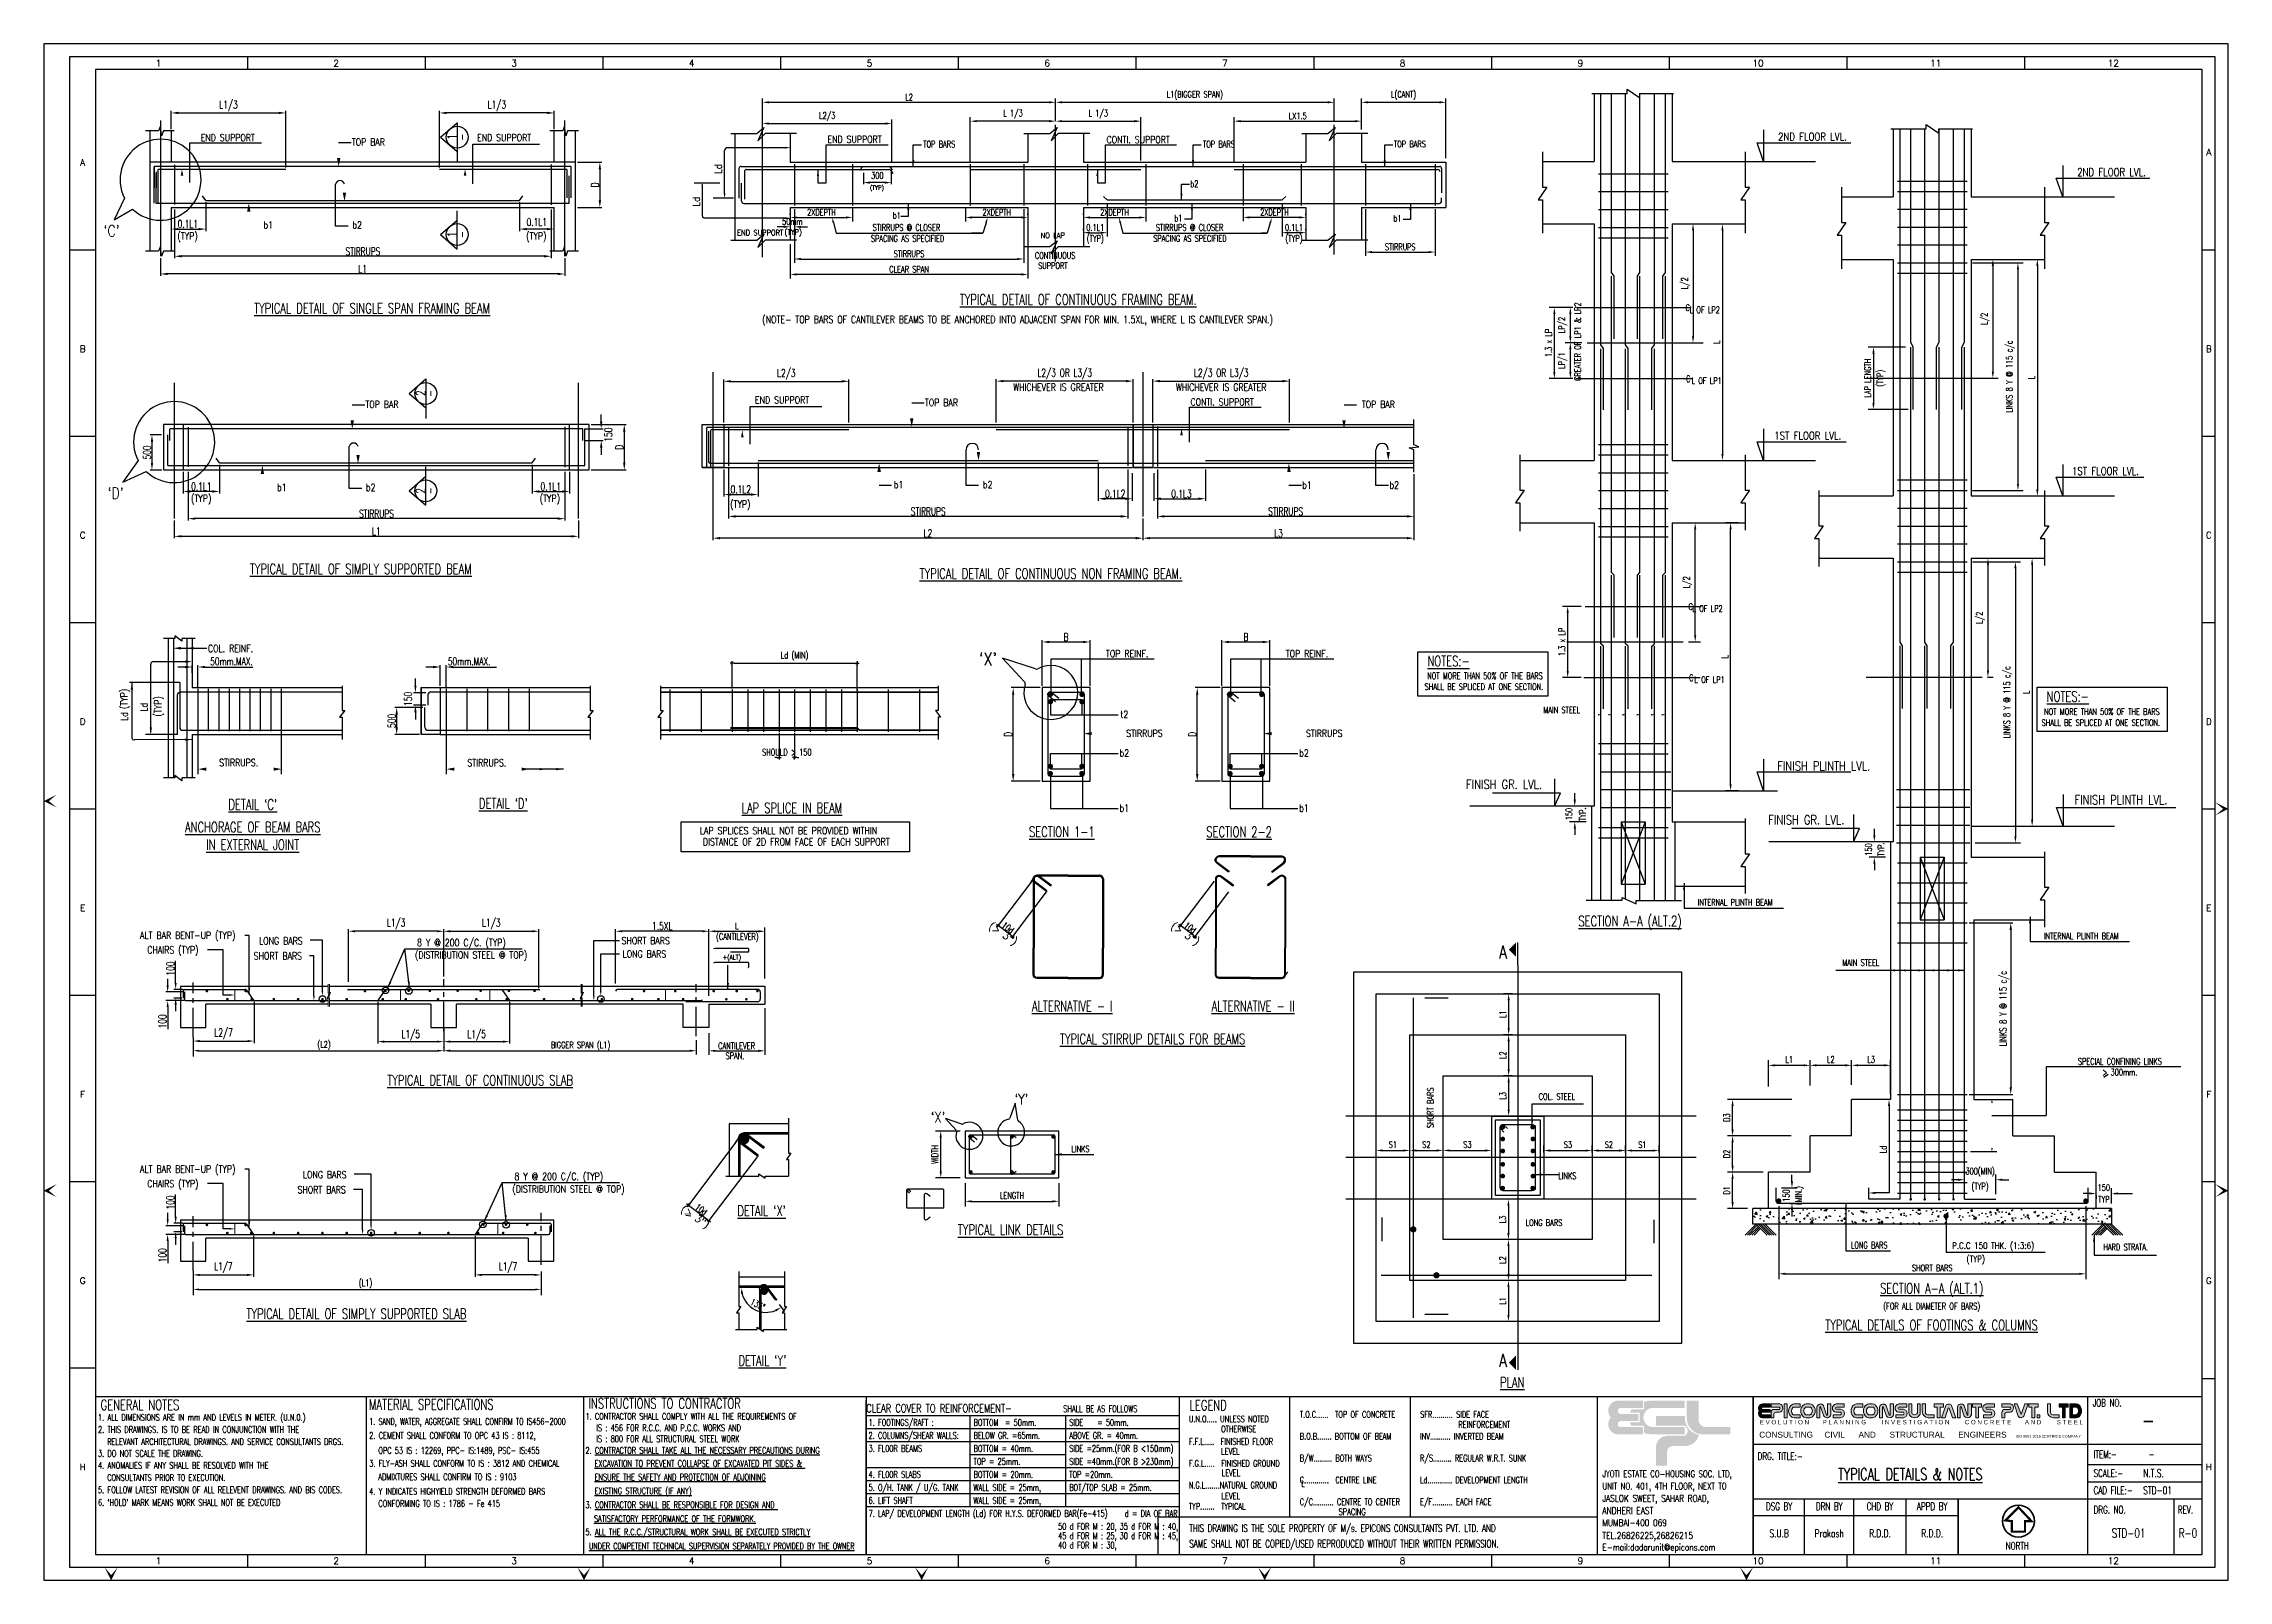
# Model space of a CAD drawing. Extents: x 489124 to 794428, y -356295 to -29813.
# Drawn here: x 520771 to 604791, y -160534 to -101429 of the extents above; entities that cross this region are included whole.
import ezdxf
from ezdxf.enums import TextEntityAlignment as Align
from ezdxf.lldxf.tags import DXFTag

# ---------------------------------------------------------------- set-up
doc = ezdxf.new("R2010")
doc.units = 0
doc.header["$LTSCALE"] = 500
doc.header["$MEASUREMENT"] = 0
doc.linetypes.add('CENTER2', pattern=[1.125, 0.75, -0.125, 0.125, -0.125])
doc.layers.get('DEFPOINTS').update_dxf_attribs({"color": 4})
for name, color, linetype, lineweight in [('00 ECPL LOGO', 250, 'Continuous', 20), ('00 ELEV-2', 9, 'Continuous', 30), ('GRID TEXT', 6, 'Continuous', 15), ('hatch', 7, 'Continuous', 5), ('HEADING-TXT', 1, 'Continuous', 25), ('LINE', 253, 'Continuous', 18), ('SECT-TXT', 6, 'Continuous', 20)]:
    doc.layers.add(name, color=color, linetype=linetype, lineweight=lineweight)
for name, color, linetype in [('07', 5, 'Continuous'), ('08', 4, 'Continuous'), ('09', 6, 'Continuous'), ('BEAM', 4, 'Continuous'), ('BRAKE LINE', 8, 'Continuous'), ('CEN', 8, 'CENTER'), ('CENTERLINE', 8, 'CENTER2'), ('COL', 1, 'Continuous'), ('DIM', 5, 'Continuous'), ('DIM1', 5, 'Continuous'), ('dimention', 7, 'Continuous'), ('FOOT', 4, 'Continuous'), ('FRAME', 6, 'Continuous'), ('hat', 8, 'Continuous'), ('LINK', 2, 'Continuous'), ('MISC', 5, 'Continuous'), ('note t', 2, 'Continuous'), ('notes', 1, 'Continuous'), ('other', 5, 'Continuous'), ('P.C.C.', 8, 'Continuous'), ('PNA', 10, 'Continuous'), ('REINFORCEMENT', 6, 'Continuous'), ('RING', 4, 'Continuous'), ('S-REINF', 6, 'Continuous'), ('S-SCHEDULE', 2, 'Continuous'), ('S-TEXT-1', 4, 'Continuous'), ('SEC-LINE', 2, 'Continuous'), ('SECT', 1, 'Continuous'), ('ST', 6, 'Continuous'), ('STEEL', 6, 'Continuous'), ('STIRRUPS', 2, 'Continuous'), ('TEXT', 4, 'Continuous'), ('TEXT (SHEET)', 4, 'Continuous'), ('TEXT1', 2, 'Continuous'), ('TITLE', 4, 'Continuous'), ('TXT', 4, 'Continuous'), ('TXT1', 2, 'Continuous')]:
    doc.layers.add(name, color=color, linetype=linetype)
doc.styles.add('D', font='romand.shx', dxfattribs={"height": 200})
doc.styles.add('ROMANC', font='romanc.shx', dxfattribs={"width": 0.8, "height": 250})
doc.styles.add('ROMAND', font='romand')
doc.styles.add('ROMANS', font='r.shx', dxfattribs={"width": 0.7, "bigfont": 'bigfont.shx'})
doc.styles.add('ROMENT', font='r.shx', dxfattribs={"bigfont": 'bigfont.shx'})
doc.styles.add('SEC. TEXT', font='arial.ttf', dxfattribs={"height": 180})
tags = doc.linetypes.add('CENTER', pattern=[2, 1.25, -0.25, 0.25, -0.25]).pattern_tags.tags
tags[10:11] = [DXFTag(74, 4), DXFTag(75, 0), DXFTag(340, '0'), DXFTag(46, 1.0), DXFTag(50, 0.0), DXFTag(44, 0.0), DXFTag(45, 0.0)]
tags[8:9] = [DXFTag(74, 4), DXFTag(75, 0), DXFTag(340, '0'), DXFTag(46, 1.0), DXFTag(50, 0.0), DXFTag(44, 0.0), DXFTag(45, 0.0)]
tags[6:7] = [DXFTag(74, 4), DXFTag(75, 0), DXFTag(340, '0'), DXFTag(46, 1.0), DXFTag(50, 0.0), DXFTag(44, 0.0), DXFTag(45, 0.0)]
tags[4:5] = [DXFTag(74, 4), DXFTag(75, 0), DXFTag(340, '0'), DXFTag(46, 1.0), DXFTag(50, 0.0), DXFTag(44, 0.0), DXFTag(45, 0.0)]
tags = doc.linetypes.add('HIDDEN', pattern=[0.375, 0.25, -0.125]).pattern_tags.tags
tags[6:7] = [DXFTag(74, 4), DXFTag(75, 0), DXFTag(340, '0'), DXFTag(46, 1.0), DXFTag(50, 0.0), DXFTag(44, 0.0), DXFTag(45, 0.0)]
tags[4:5] = [DXFTag(74, 4), DXFTag(75, 0), DXFTag(340, '0'), DXFTag(46, 1.0), DXFTag(50, 0.0), DXFTag(44, 0.0), DXFTag(45, 0.0)]
doc.dimstyles.new('5', dxfattribs={"dimtxt": 250, "dimasz": 250, "dimexe": 60, "dimexo": 60, "dimgap": 150, "dimtad": 1, "dimdec": 0, "dimlfac": 0.2, "dimzin": 0, "dimdsep": 46, "dimtxsty": 'ROMANS', "dimcen": -250, "dimclrd": 5, "dimclre": 5, "dimclrt": 4, "dimadec": 0, "dimazin": 0, "dimtfac": 1, "dimtdec": 0, "dimtix": 1, "dimtofl": 0, "dimtmove": 2, "dimatfit": 3, "dimfxl": 0, "dimtolj": 1, "dimtzin": 0, "dimarcsym": 0})
doc.dimstyles.new('Copy of INT2TIMES', dxfattribs={"dimtxt": 300, "dimasz": 275, "dimexe": 75, "dimexo": 75, "dimgap": 40, "dimtad": 1, "dimdec": 0, "dimlfac": 0.5, "dimrnd": 5, "dimzin": 0, "dimdsep": 46, "dimtxsty": 'ROMANS', "dimcen": -1, "dimclrd": 5, "dimclre": 5, "dimclrt": 4, "dimadec": 0, "dimazin": 0, "dimtfac": 1, "dimtdec": 0, "dimtix": 1, "dimtofl": 0, "dimtmove": 2, "dimatfit": 3, "dimfxl": 0, "dimtolj": 1, "dimtzin": 0, "dimarcsym": 0})
doc.dimstyles.new('Copy(2) of Standard', dxfattribs={"dimtxt": 300, "dimasz": 250, "dimexe": 75, "dimexo": 50, "dimgap": 50, "dimtad": 1, "dimdec": 0, "dimrnd": 5, "dimzin": 0, "dimdsep": 46, "dimtxsty": 'ROMANS', "dimcen": 0, "dimclrd": 5, "dimclre": 5, "dimclrt": 4, "dimadec": 0, "dimazin": 0, "dimtfac": 1, "dimtdec": 0, "dimtofl": 0, "dimtmove": 0, "dimatfit": 3, "dimfxl": 0, "dimtolj": 1, "dimtzin": 0, "dimarcsym": 0})
doc.dimstyles.new('dim25', dxfattribs={"dimtxt": 250, "dimasz": 250, "dimexe": 200, "dimexo": 200, "dimgap": 100, "dimtad": 1, "dimdec": 0, "dimlfac": 0.25, "dimzin": 0, "dimdsep": 46, "dimtxsty": 'ROMANS', "dimcen": 0, "dimclrd": 5, "dimclre": 5, "dimclrt": 4, "dimadec": 0, "dimazin": 0, "dimtfac": 1, "dimtdec": 0, "dimtix": 1, "dimtofl": 0, "dimtmove": 2, "dimatfit": 3, "dimfxl": 0, "dimtolj": 1, "dimtzin": 0, "dimlwd": -1, "dimlwe": -1, "dimarcsym": 0})
doc.dimstyles.new('INT', dxfattribs={"dimtxt": 250, "dimasz": 80, "dimexe": 50, "dimexo": 50, "dimgap": 75, "dimtad": 1, "dimdec": 0, "dimzin": 0, "dimdsep": 46, "dimtxsty": 'ROMANS', "dimblk": 'DIMTICK', "dimblk1": 'DIMTICK', "dimblk2": 'DIMTICK', "dimsah": 1, "dimcen": -0.25, "dimclrd": 5, "dimclre": 5, "dimclrt": 4, "dimadec": 0, "dimazin": 0, "dimtfac": 1, "dimtdec": 0, "dimtix": 1, "dimtofl": 0, "dimtmove": 2, "dimatfit": 3, "dimldrblk": 'DIMTICK', "dimfxl": 0, "dimtolj": 1, "dimtzin": 0, "dimarcsym": 0})
doc.dimstyles.new('INT$7', dxfattribs={"dimtxt": 9, "dimasz": 8, "dimexe": 8, "dimexo": 3, "dimgap": 2, "dimtad": 1, "dimdec": 0, "dimzin": 0, "dimdsep": 46, "dimtxsty": 'ROMANS', "dimblk": 'DIMTICK', "dimcen": -0.25, "dimclrd": 5, "dimclre": 5, "dimclrt": 4, "dimadec": 0, "dimazin": 0, "dimtfac": 1, "dimtdec": 0, "dimtix": 1, "dimtofl": 0, "dimtmove": 2, "dimatfit": 3, "dimldrblk": 'DIMTICK', "dimfxl": 0, "dimtolj": 1, "dimtzin": 0, "dimarcsym": 0})
doc.dimstyles.new('INT1', dxfattribs={"dimtxt": 250, "dimasz": 250, "dimexe": 150, "dimexo": 60, "dimgap": 75, "dimtad": 1, "dimdec": 0, "dimzin": 0, "dimdsep": 46, "dimtxsty": 'ROMANS', "dimcen": -250, "dimclrd": 5, "dimclre": 5, "dimclrt": 4, "dimadec": 0, "dimazin": 0, "dimtfac": 1, "dimtdec": 0, "dimtix": 1, "dimtofl": 0, "dimtmove": 2, "dimatfit": 3, "dimfxl": 0, "dimtolj": 1, "dimtzin": 0, "dimarcsym": 0})
doc.dimstyles.new('INT25', dxfattribs={"dimtxt": 250, "dimasz": 80, "dimexe": 60, "dimexo": 60, "dimgap": 40, "dimtad": 1, "dimdec": 0, "dimlfac": 0.25, "dimzin": 0, "dimdsep": 46, "dimtxsty": 'ROMANS', "dimblk": 'DIMTICK', "dimblk1": 'DIMTICK', "dimblk2": 'DIMTICK', "dimsah": 1, "dimcen": -0.25, "dimclrd": 7, "dimclre": 7, "dimclrt": 4, "dimadec": 0, "dimazin": 0, "dimtfac": 1, "dimtdec": 0, "dimtix": 1, "dimtofl": 0, "dimtmove": 2, "dimatfit": 3, "dimldrblk": 'DIMTICK', "dimfxl": 0, "dimtolj": 1, "dimtzin": 0, "dimarcsym": 0})

msp = doc.modelspace()

# ---------------------------------------------------------------- texts
at = {"layer": '09', "color": 2, "style": 'ROMANC', "width": 0.8}
for s, p in [("`C'", (523382.215, -108628.807)), ("`D'", (523540.98, -118720.285))]:
    msp.add_text(s, height=440, dxfattribs=at).set_placement(p, align=Align.MIDDLE)
at = {"layer": 'DIM', "style": 'ROMANS', "width": 0.9}
msp.add_text('(TYP)', height=166.6667, dxfattribs=at).set_placement((552550.264, -107052.197))
at = {"layer": 'DIM', "color": 4, "style": 'ROMANS', "width": 0.8}
for s, p in [('P.C.C 150 THK. (1:3:6)', (594169.232, -147786.115)), ('(TYP)', (594720.732, -148297.108))]:
    msp.add_text(s, height=250, dxfattribs=at).set_placement(p)
at = {"layer": 'DIM', "color": 4, "insert": (591517, -143961.394), "char_height": 250, "attachment_point": 5, "rotation": 90, "style": 'ROMANS'}
msp.add_mtext('\\A1;Ld', dxfattribs=at)
at = {"layer": 'GRID TEXT', "style": 'ROMANS', "width": 0.7}
for s, p in [('1', (536649.094, -105012.216)), ('1', (536649.094, -108771.878)), ('2', (535438.865, -114869.321)), ('2', (535438.865, -118628.984))]:
    msp.add_text(s, height=350, rotation=90, dxfattribs=at).set_placement(p, align=Align.CENTER)
at = {"layer": 'HEADING-TXT', "color": 6, "style": 'ROMANS', "width": 0.7}
for s, p in [('%%UTYPICAL DETAIL OF SINGLE SPAN FRAMING BEAM', (528864.216, -111804.048)), ('%%UTYPICAL DETAIL OF CONTINUOUS FRAMING BEAM.', (556002.646, -111468.264)), ('%%UTYPICAL DETAIL OF SIMPLY SUPPORTED BEAM', (528699.845, -121830.621)), ('%%UTYPICAL DETAIL OF CONTINUOUS NON FRAMING BEAM.', (554459.449, -122011.776)), ('%%USECTION 1-1', (558668.086, -131941.57)), ('%%USECTION 2-2', (565486.846, -131943.689)), ('%%UTYPICAL DETAIL OF CONTINUOUS SLAB', (533986.752, -141498.941)), ('%%UTYPICAL DETAIL OF SIMPLY SUPPORTED SLAB', (528569.752, -150481.32)), ('GENERAL NOTES', (522962.5, -153987.204)), ('MATERIAL SPECIFICATIONS', (533282.5, -153970.204)), ('INSTRUCTIONS TO CONTRACTOR', (541726, -153930.204)), ('LEGEND', (564844.5, -154000.204))]:
    msp.add_text(s, height=400, dxfattribs=at).set_placement(p)
for s, p in [('%%UNOTES:-', (574801.264, -125377.679)), ('%%UNOTES:-', (598616.264, -126740.339)), ('%%UTYPICAL STIRRUP DETAILS FOR BEAMS', (563418.909, -139909.167)), ("%%UDETAIL `X'", (548381.502, -146519.917)), ('%%UTYPICAL LINK DETAILS', (557956.063, -147250.422)), ("%%UDETAIL `Y'", (548412.118, -152280.33))]:
    msp.add_text(s, height=400, dxfattribs=at).set_placement(p, align=Align.CENTER)
for s, p in [("%%UDETAIL `C'", (528810.595, -130693.726)), ("%%UDETAIL `D'", (538447.061, -130651.017)), ('%%ULAP SPLICE IN BEAM', (549549.799, -130824.517)), ('%%UANCHORAGE OF BEAM BARS', (528810.595, -131560.239)), ('%%UIN EXTERNAL JOINT', (528810.595, -132241.952)), ('%%uSECTION A-A (ALT.2)', (581781.482, -135205.044)), ('%%UALTERNATIVE - I', (560325.922, -138449.621)), ('%%UALTERNATIVE - II', (567286.752, -138449.621)), ('%%uSECTION A-A (ALT.1)', (593385.482, -149330.204)), ('%%uTYPICAL DETAILS OF FOOTINGS & COLUMNS', (593376.482, -150714.704)), ('%%uPLAN', (577251.482, -152920.219))]:
    msp.add_text(s, height=400, dxfattribs=at).set_placement(p, align=Align.MIDDLE)
at = {"layer": 'note t', "style": 'D', "width": 0.75}
msp.add_text(' CLEAR COVER TO REINFORCEMENT- ', height=310.425, dxfattribs=at).set_placement((552248.071, -154072.717))
at = {"layer": 'notes', "color": 4, "style": 'ROMANS'}
for s, width, p in [('1. ALL DIMENSIONS ARE IN mm AND LEVELS IN METER. (U.N.0.)', 0.7, (522860.173, -154391.715)), ('1. SAND, WATER, AGGREGATE SHALL CONFIRM TO IS456-2000', 0.65, (533290.225, -154548.204)), ('1. CONTRACTOR SHALL COMPLY WITH ALL THE REQUIREMENTS OF ', 0.7, (541606.78, -154353.082)), ('  IS : 456 FOR R.C.C. AND P.C.C. WORKS AND', 0.7, (541770.979, -154795.388)), ('SHALL BE AS FOLLOWS', 0.7, (559983.677, -154062.073)), ('U.N.O..... UNLESS NOTED', 0.7, (564813.665, -154453.572)), ('OTHERWISE', 0.7, (566054.558, -154837.635)), ('T.O.C......  TOP OF CONCRETE', 0.7, (569082.165, -154277.072)), ('SFR.......... SIDE FACE', 0.7, (573706.165, -154277.072)), ('REINFORCEMENT', 0.7, (575177.148, -154667)), ('2. THIS DRAWINGS. IS TO BE READ IN CONJUNCTION WITH THE', 0.7, (522860.173, -154859.957)), ('RELEVANT ARCHITECTURAL DRAWINGS. AND SERVICE CONSULTANTS DRGS.', 0.7, (523212.79, -155326.391)), ('2. CEMENT SHALL CONFORM TO OPC 43 IS : 8112,', 0.7, (533290.225, -155086.204)), ('OPC 53 IS : 12269, PPC- IS:1489, PSC- IS:455  ', 0.7, (533642, -155665.704)), ('2. %%UCONTRACTOR SHALL TAKE ALL THE NECESSARY PRECAUTIONS DURING', 0.7, (541606.78, -155661.872)), ('  IS : 800 FOR ALL STRUCTURAL STEEL WORK', 0.7, (541770.979, -155216.12)), ('F.F.L.....  FINISHED FLOOR', 0.7, (564813.665, -155320.572)), ('B.O.B....... BOTTOM OF BEAM', 0.7, (569082.165, -155117.572)), ('INV.......... INVERTED BEAM', 0.7, (573706.165, -155117.572)), ('3. DO NOT SCALE THE DRAWING. ', 0.7, (522860.173, -155778.427)), ('4. ANOMALIES IF ANY SHALL BE RESOLVED WITH THE', 0.7, (522860.173, -156238.065)), ('3. FLY-ASH SHALL CONFORM TO IS : 3812 AND CHEMICAL ', 0.7, (533290.225, -156162.204)), ('%%UEXCAVATION TO PREVENT COLLAPSE OF EXCAVATED PIT SIDES & ', 0.7, (541956.073, -156167.648)), ('F.G.L.....  FINISHED GROUND', 0.7, (564813.665, -156161.072)), ('LEVEL', 0.7, (566054.831, -155698.143)), ('LEVEL', 0.7, (566077.331, -156526.754)), ('B/W......... BOTH WAYS', 0.7, (569082.165, -155958.072)), ('R/S......... REGULAR W.R.T. SUNK', 0.7, (573706.165, -155958.072)), ('5. FOLLOW LATEST REVISION OF ALL RELEVENT DRAWINGS. AND BIS CODES.', 0.7, (522860.173, -157179.918)), ('CONSULTANTS PRIOR TO EXECUTION.', 0.7, (523212.79, -156708.21)), ('4. Y INDICATES HIGHYIELD STRENGTH DEFORMED BARS', 0.7, (533290.225, -157238.204)), ('ADMIXTURES SHALL CONFIRM TO IS : 9103', 0.7, (533642, -156681.204)), ('%%UENSURE THE SAFETY AND PROTECTION OF ADJOINING', 0.7, (541956.073, -156688.021)), ('%%UEXISTING STRUCTURE (IF ANY)', 0.7, (541956.073, -157220.397)), ('N.G.L.......NATURAL GROUND', 0.7, (564813.665, -157001.572)), ('C............  CENTRE LINE', 0.7, (569082.165, -156798.572)), ('L', 0.7, (569141.331, -156932.303)), ('Ld............ DEVELOPMENT LENGTH', 0.7, (573706.165, -156798.572)), ("6. `HOLD' MARK MEANS WORK SHALL NOT BE EXECUTED", 0.7, (522860.173, -157667.741)), ('CONFORMING TO IS : 1786 - Fe 415', 0.7, (533642, -157705.204)), ('3. %%UCONTRACTOR SHALL BE RESPONSIBLE FOR DESIGN AND ', 0.7, (541606.78, -157755.096)), ('TYP.......  TYPICAL', 0.7, (564813.665, -157813.972)), ('LEVEL', 0.7, (566069.541, -157413.996)), ('C/C.......... CENTRE TO CENTER', 0.7, (569082.165, -157639.072)), ('SPACING', 0.7, (570577.514, -158023.63)), ('E/F.......... EACH FACE', 0.7, (573706.165, -157639.072)), ('5. %%UALL THE R.C.C./STRUCTURAL WORK SHALL BE EXECUTED STRICTLY', 0.7, (541606.78, -158800.864)), ('%%uSATISFACTORY PERFORMANCE OF THE FORMWORK.', 0.7, (541935.724, -158289.579)), ('%%UUNDER COMPETENT TECHNICAL SUPERVISION SEPARATELY PROVIDED BY THE OWNER', 0.65, (541740.69, -159340.801))]:
    msp.add_text(s, height=250, dxfattribs=dict(at, width=width)).set_placement(p)
at = {"layer": 'notes', "color": 4, "style": 'ROMANS', "width": 0.7}
for s, p in [('1. FOOTINGS/RAFT :', (552495.386, -154461.422)), ('BOTTOM  = 50mm.', (556533.386, -154461.422)), ('SIDE    = 50mm.', (560215.672, -154461.422)), ('2. COLUMNS/SHEAR WALLS:', (552495.386, -154961.422)), ('3. FL00R BEAMS ', (552495.386, -155461.422)), ('BELOW GR. =65mm.', (556533.386, -154961.422)), ('BOTTOM = 40mm.', (556533.386, -155461.422)), ('ABOVE GR. = 40mm.', (560215.672, -154961.422)), ('SIDE =25mm.(FOR B <150mm)', (560215.672, -155461.422)), ('TOP = 25mm.', (556533.386, -155961.422)), ('SIDE =40mm.(FOR B >230mm)', (560215.672, -155961.422)), ('4. FL00R SLABS ', (552495.386, -156461.422)), ('5. O/H. TANK / U/G. TANK', (552495.386, -156961.422)), ('WALL SIDE = 25mm,', (556533.386, -156961.422)), ('BOTTOM = 20mm.', (556533.386, -156461.422)), ('TOP =20mm.', (560215.672, -156461.422)), ('BOT/TOP SLAB = 25mm.', (560215.672, -156961.422)), ('7. LAP/ DEVELOPMENT LENGTH (Ld) FOR H.Y.S. DEFORMED BAR(Fe-415)   d = DIA OF BAR', (552495.386, -157961.422)), ('6. LIFT SHAFT', (552495.386, -157461.422)), ('WALL SIDE = 25mm,', (556533.386, -157461.422)), ('50 d FOR M : 20,', (559787.886, -158460.382)), ('45 d FOR M : 25,', (559787.886, -158821.382)), ('35 d FOR M : 40,', (562152.886, -158460.382)), ('30 d FOR M : 45,', (562152.886, -158821.382)), ('40 d FOR M : 30,', (559787.886, -159182.382))]:
    msp.add_text(s, height=250, dxfattribs=at).set_placement(p, align=Align.MIDDLE_LEFT)
at = {"layer": 'S-SCHEDULE', "color": 4, "style": 'ROMANS', "width": 0.7}
for s, p in [('TOP BARS', (554599.391, -105417.717)), ('TOP BARS', (565358.323, -105417.717)), ('TOP BARS', (572702.815, -105413.039)), ('b2', (564871.389, -106944.423)), ('STIRRUPS @ CLOSER', (552653.058, -108622.636)), ('b1', (553427.325, -108158.937)), ('STIRRUPS @ CLOSER', (563544.889, -108622.636)), ('b1', (564255.26, -108266.333)), ('b1', (572684.145, -108268.759)), ('SPACING AS SPECIFIED', (552588.441, -109047.671)), ('SPACING AS SPECIFIED', (563443.723, -109043.799)), ('CONTINUOUS  ', (558891.955, -109702.512)), (' SUPPORT', (558891.955, -110091.648))]:
    msp.add_text(s, height=250, dxfattribs=at).set_placement(p)
for s, p in [('(CANTILEVER)', (546629.78, -135772.285)), ('CANTILEVER  ', (546711.524, -139975.199)), (' SPAN. ', (546867.711, -140356.857))]:
    msp.add_text(s, height=250, dxfattribs=at).set_placement(p, align=Align.MIDDLE_LEFT)
for s, height, p in [('+(ALT)', 183.3333, (547238.398, -136581.882)), (' (L2)', 250, (531488.755, -139935.492)), ('BIGGER SPAN (L1)', 250, (541420.255, -139959.705)), (' (L1)', 250, (533086.255, -149108.248))]:
    msp.add_text(s, height=height, dxfattribs=at).set_placement(p, align=Align.MIDDLE)
at = {"layer": 'TEXT', "color": 1, "style": 'ROMANS', "width": 0.7}
msp.add_text('-', height=650, dxfattribs=at).set_placement((601711.986, -154376.448), align=Align.MIDDLE_CENTER)
msp.add_text('%%UTYPICAL DETAILS & NOTES', height=450, dxfattribs=at).set_placement((589784.792, -156450.666), align=Align.MIDDLE_LEFT)
at = {"layer": 'TEXT', "color": 2, "style": 'ROMANS', "width": 0.7}
for s, height, p in [('N.T.S.', 300, (601520, -156413.321)), ('-', 300, (601721.9, -155690.134)), ('STD-01', 300, (601520, -157073.071)), ('STD-01', 350, (600308.273, -158717.662)), ('R-0', 350, (602888.603, -158717.662))]:
    msp.add_text(s, height=height, dxfattribs=at).set_placement(p, align=Align.MIDDLE_LEFT)
for s, p in [('S.U.B', (587515.815, -158729.144)), ('Prakash', (589444.512, -158729.144)), ('R.D.D.', (591395.686, -158729.144)), ('R.D.D.', (593403.575, -158729.144))]:
    msp.add_text(s, height=300, dxfattribs=at).set_placement(p, align=Align.MIDDLE_CENTER)
at = {"layer": 'TXT'}
for s, height, style, width, p in [('END SUPPORT', 275, 'ROMENT', 0.8, (526809.131, -105182.131)), ('END SUPPORT', 275, 'ROMENT', 0.8, (537437.09, -105182.131)), ('END SUPPORT', 275, 'ROMENT', 0.8, (550915.033, -105244.321)), ('CONTI. SUPPORT', 275, 'ROMENT', 0.8, (561647.756, -105255.541)), ('TOP BAR', 275, 'ROMENT', 0.8, (532620.986, -105349.331)), ('b1', 275, 'ROMENT', 0.8, (529222.208, -108542.762)), ('b2', 275, 'ROMENT', 0.8, (532643.006, -108542.762)), ('(TYP)', 275, 'ROMENT', 0.8, (525913.389, -108965.801)), ('(TYP)', 275, 'ROMENT', 0.8, (539324.898, -108965.801)), ('(TYP)', 208.3333, 'ROMANS', 0.9, (549263.845, -108779.599)), ('NO LAP', 208.3333, 'ROMANS', 0.9, (559113.89, -108908.218)), ('END SUPPORT', 275, 'ROMENT', 0.8, (548128.473, -115271.781)), ('TOP BAR', 275, 'ROMENT', 0.8, (554661.84, -115369.361)), ('WHICHEVER IS GREATER', 275, 'ROMENT', 0.8, (558059.063, -114778.609)), ('WHICHEVER IS GREATER', 275, 'ROMENT', 0.8, (564317.46, -114778.609)), ('CONTI. SUPPORT', 275, 'ROMENT', 0.8, (564876.52, -115350.062)), ('TOP BAR', 275, 'ROMENT', 0.8, (533144.115, -115440.81)), ('TOP BAR', 275, 'ROMENT', 0.8, (571465.08, -115439.361)), ('b1', 275, 'ROMENT', 0.8, (529745.337, -118634.24)), ('b2', 275, 'ROMENT', 0.8, (533166.135, -118634.24)), ('b1', 275, 'ROMENT', 0.8, (553465.888, -118525.037)), ('b2', 275, 'ROMENT', 0.8, (556894.46, -118525.037)), ('b1', 275, 'ROMENT', 0.8, (569175.328, -118544.767)), ('b2', 275, 'ROMENT', 0.8, (572527.948, -118544.767)), ('(TYP)', 275, 'ROMENT', 0.8, (526438.207, -119057.279)), ('(TYP)', 275, 'ROMENT', 0.8, (539847.509, -119057.279)), ('(TYP)', 275, 'ROMENT', 0.8, (547172.061, -119278.148)), ('COL. REINF.', 275, 'ROMENT', 0.8, (527088.739, -124828.955)), ('STIRRUPS', 275, 'ROMENT', 0.8, (562403.919, -128092.129)), ('STIRRUPS', 275, 'ROMENT', 0.8, (569316.919, -128092.129)), ('COL. STEEL', 250, 'ROMANS', 0.7, (578268.608, -142053.604)), ('LINKS', 250, 'ROMANS', 0.7, (579023.072, -145102.041)), ('LONG BARS', 250, 'ROMANS', 0.7, (577767.088, -146903.13)), ('LONG BARS', 250, 'ROMANS', 0.7, (590276.178, -147766.967)), ('HARD STRATA.', 250, 'ROMANS', 0.7, (599986.03, -147840.744))]:
    msp.add_text(s, height=height, dxfattribs=dict(at, style=style, width=width)).set_placement(p)
at = {"layer": 'TXT', "style": 'ROMANS'}
for s, height, width, p in [('Ld', 275, 0.9, (546712.972, -106246.755)), ('Ld', 275, 0.9, (545872.841, -107510.473)), ('TYP.', 250, 0.7, (579955.8, -131065.13)), ('TYP.', 250, 0.7, (591433.483, -132416.029))]:
    msp.add_text(s, height=height, rotation=90, dxfattribs=dict(at, width=width)).set_placement(p, align=Align.MIDDLE)
at = {"layer": 'TXT', "style": 'ROMANS', "width": 0.9}
msp.add_text('END SUPPORT', height=208.33333, dxfattribs=at).set_placement((548329.215, -108696.069), align=Align.MIDDLE_CENTER)
at = {"layer": 'TXT', "linetype": 'ByBlock', "style": 'ROMANS', "width": 0.7}
msp.add_text('GREATER OF LP1 & LP2', height=250, rotation=90, dxfattribs=at).set_placement((579766.894, -112888.776), align=Align.MIDDLE)
at = {"layer": 'TXT', "linetype": 'ByBlock', "style": 'ROMANS'}
for s, height, width, p in [('C', 250, 0.7, (584000.123, -111583.012)), ('L OF LP2', 250, 0.7, (584653.123, -111667.512)), ('C', 250, 0.7, (584020.297, -114318.409)), ('L OF LP1', 250, 0.7, (584728.297, -114392.409)), ('C', 250, 0.7, (584113.623, -123083.012)), ('L OF LP2', 250, 0.7, (584761.623, -123157.012)), ('TOP REINF.', 275, 0.8, (562442.31, -124889.715)), ('TOP REINF.', 275, 0.8, (569355.31, -124889.715)), (' NOT MORE THAN 50% OF THE BARS', 250, 0.7, (576138.697, -125743.639)), ('C', 250, 0.7, (584133.797, -125818.409)), ('L OF LP1', 250, 0.7, (584841.797, -125892.409)), ('SHALL BE SPLICED AT ONE SECTION.', 250, 0.7, (576162.427, -126162.463)), ('t2', 275, 0.8, (562332.732, -127222.306)), ('MAIN STEEL', 250, 0.7, (579156.123, -127058.512)), ('SHALL BE SPLICED AT ONE SECTION.', 250, 0.7, (599887.927, -127545.123)), (' NOT MORE THAN 50% OF THE BARS', 250, 0.7, (599866.197, -127120.799)), ('b2', 275, 0.8, (562332.732, -128711.852)), ('b2', 275, 0.8, (569245.732, -128711.852)), ('b1', 275, 0.8, (562332.732, -130831.873)), ('b1', 275, 0.8, (569245.732, -130831.873)), ('LAP SPLICES SHALL NOT BE PROVIDED WITHIN', 275, 0.8, (549416.344, -131698.988)), ('DISTANCE OF 2D FROM FACE OF EACH SUPPORT', 275, 0.8, (549715.266, -132127.746)), ('MAIN STEEL', 250, 0.7, (590661.123, -136773.672)), ('SPECIAL CONFINING LINKS', 250, 0.7, (600621.764, -140575.064)), ('> 300mm.', 250, 0.7, (600621.764, -140990.086))]:
    msp.add_text(s, height=height, dxfattribs=dict(at, width=width)).set_placement(p, align=Align.MIDDLE)
at = {"layer": 'TXT', "linetype": 'ByBlock', "style": 'ROMANS', "width": 0.8}
msp.add_text('(NOTE- TOP BARS OF CANTILEVER BEAMS TO BE ANCHORED INTO ADJACENT SPAN FOR MIN. 1.5XL, WHERE L IS CANTILEVER SPAN.)', height=275, dxfattribs=at).set_placement((548407.538, -112174.802))
at = {"layer": 'TXT'}
for s, height, style, width, p in [('(TYP)', 275, 'ROMENT', 0.8, (523994.989, -127023.182)), ('Ld', 275, 'ROMENT', 0.8, (524764.976, -127119.814)), ('(TYP)', 275, 'ROMENT', 0.8, (525299.842, -127311.412)), ('Ld', 275, 'ROMENT', 0.8, (524012.119, -127480.051)), ('SHORT BARS', 250, 'ROMANS', 0.7, (574228.198, -143136.281))]:
    msp.add_text(s, height=height, rotation=90, dxfattribs=dict(at, style=style, width=width)).set_placement(p)
for s, height, style, width, p in [('STIRRUPS. ', 275, 'ROMENT', 0.8, (528344.683, -129079.788)), ('STIRRUPS. ', 275, 'ROMENT', 0.8, (537888.148, -129087.633)), ('INTERNAL PLINTH BEAM', 250, 'ROMANS', 0.7, (585825.959, -134458.145)), ('ALT BAR BENT-UP (TYP)', 275, 'ROMENT', 0.8, (526311.455, -135741.501)), ('8 Y @ 200 C/C. (TYP)', 275, 'ROMENT', 0.8, (536837.881, -136023.086)), ('INTERNAL PLINTH BEAM', 250, 'ROMANS', 0.7, (599133.959, -135748.627)), ('(DISTRIBUTION STEEL @ TOP)', 275, 'ROMENT', 0.8, (537209.031, -136502.386)), ('LINKS', 250, 'ROMENT', 0.7, (560648.263, -143941.087)), ('ALT BAR BENT-UP (TYP)', 275, 'ROMENT', 0.8, (526311.455, -144737.38)), ('(DISTRIBUTION STEEL @ TOP)', 275, 'ROMENT', 0.8, (540953.684, -145498.265)), ('8 Y @ 200 C/C. (TYP)', 275, 'ROMENT', 0.8, (540582.534, -145018.964)), ('(FOR ALL DIAMETER OF BARS)', 250, 'ROMANS', 0.7, (593385.482, -150006.704))]:
    msp.add_text(s, height=height, dxfattribs=dict(at, style=style, width=width)).set_placement(p, align=Align.MIDDLE)
at = {"layer": 'TXT', "linetype": 'ByBlock', "style": 'ROMANS'}
for p in [(557664.092, -135676.163), (564670.939, -135676.163), (545824.628, -146565.294)]:
    msp.add_text('(> 3")', height=275, rotation=325.79063244, dxfattribs=at).set_placement(p, align=Align.MIDDLE)
at = {"layer": 'TXT', "style": 'ROMENT', "width": 0.8}
for s, p in [('CHAIRS (TYP)', (524754.737, -136284.375)), ('LONG BARS', (529053.71, -135938.261)), ('SHORT BARS', (542995.298, -135933.081)), ('SHORT BARS', (528847.226, -136515.538)), ('LONG BARS', (543034.007, -136442.754)), ('CHAIRS (TYP)', (524754.737, -145280.253)), ('LONG BARS', (530739.262, -144934.139)), ('SHORT BARS', (530532.778, -145511.417))]:
    msp.add_text(s, height=275, dxfattribs=at).set_placement(p, align=Align.MIDDLE_LEFT)
at = {"layer": 'TXT1', "style": 'ROMAND', "width": 0.8}
for s, height, p in [('2ND FLOOR LVL.', 300, (588797.504, -105156.821)), ('2ND FLOOR LVL.', 300, (600302.504, -106519.481)), ('1ST FLOOR LVL.', 300, (588618.504, -116656.821)), ('1ST FLOOR LVL.', 300, (600067.504, -118019.481)), ("`X'", 500, (557086.075, -125348.604)), ("`Y'", 400, (558377.424, -142225.455)), ("`X'", 400, (555167.21, -142918.356))]:
    msp.add_text(s, height=height, dxfattribs=at).set_placement(p, align=Align.CENTER)
for s, height, p in [('FINISH PLINTH LVL.', 350, (589232.315, -129209.137)), ('FINISH GR. LVL.', 350, (576936.206, -129919.042)), ('FINISH PLINTH LVL.', 350, (600664.815, -130511.797)), ('FINISH GR. LVL.', 350, (588563.206, -131281.702)), ('A', 500, (576894.923, -136359.756)), ('A', 500, (576894.923, -152073.756))]:
    msp.add_text(s, height=height, dxfattribs=at).set_placement(p, align=Align.MIDDLE)

# ---------------------------------------------------------------- blocks, each defined once
blk = doc.blocks.new('*D230')
at = {"layer": 'DEFPOINTS', "color": 0}
for p in [(577462, -145877), (577106, -147429), (577462, -147429)]:
    blk.add_point(p, dxfattribs=at)
at = {"layer": 'DIM', "color": 5}
for p, q in [((577262, -145877), (576906, -145877)), ((577106, -146127), (577106, -147179)), ((577262, -147429), (576906, -147429))]:
    blk.add_line(p, q, dxfattribs=at)
for points in [[(577064, -146127), (577147, -146127), (577106, -145877)], [(577064, -147179), (577147, -147179), (577106, -147429)]]:
    blk.add_solid(points, dxfattribs=at)
at = {"layer": 'DIM', "color": 4, "insert": (576881, -146653), "char_height": 250, "attachment_point": 5, "rotation": 90, "style": 'ROMANS'}
blk.add_mtext('\\A1;L3', dxfattribs=at)
blk = doc.blocks.new('*D231')
at = {"layer": 'DEFPOINTS', "color": 0}
for p in [(577462, -149003), (577106, -150577), (577462, -150577)]:
    blk.add_point(p, dxfattribs=at)
at = {"layer": 'DIM', "color": 5}
for p, q in [((577262, -149003), (576906, -149003)), ((577106, -149253), (577106, -150327)), ((577262, -150577), (576906, -150577))]:
    blk.add_line(p, q, dxfattribs=at)
for points in [[(577064, -149253), (577147, -149253), (577106, -149003)], [(577064, -150327), (577147, -150327), (577106, -150577)]]:
    blk.add_solid(points, dxfattribs=at)
at = {"layer": 'DIM', "color": 4, "insert": (576881, -149790), "char_height": 250, "attachment_point": 5, "rotation": 90, "style": 'ROMANS'}
blk.add_mtext('\\A1;L1', dxfattribs=at)
blk = doc.blocks.new('*D232')
at = {"layer": 'DEFPOINTS', "color": 0}
for p in [(577462, -147429), (577106, -149003), (577462, -149003)]:
    blk.add_point(p, dxfattribs=at)
at = {"layer": 'DIM', "color": 5}
for p, q in [((577262, -147429), (576906, -147429)), ((577106, -147679), (577106, -148753)), ((577262, -149003), (576906, -149003))]:
    blk.add_line(p, q, dxfattribs=at)
for points in [[(577064, -147679), (577147, -147679), (577106, -147429)], [(577064, -148753), (577147, -148753), (577106, -149003)]]:
    blk.add_solid(points, dxfattribs=at)
at = {"layer": 'DIM', "color": 4, "insert": (576881, -148216), "char_height": 250, "attachment_point": 5, "rotation": 90, "style": 'ROMANS'}
blk.add_mtext('\\A1;L2', dxfattribs=at)
blk = doc.blocks.new('*D233')
at = {"layer": 'DEFPOINTS', "color": 0}
for p in [(577114, -137977), (577462, -137977), (577459, -139551)]:
    blk.add_point(p, dxfattribs=at)
at = {"layer": 'DIM', "color": 5}
for p, q in [((577262, -137977), (576914, -137977)), ((577114, -139301), (577114, -138227)), ((577259, -139551), (576914, -139551))]:
    blk.add_line(p, q, dxfattribs=at)
for points in [[(577072, -138227), (577155, -138227), (577114, -137977)], [(577072, -139301), (577155, -139301), (577114, -139551)]]:
    blk.add_solid(points, dxfattribs=at)
at = {"layer": 'DIM', "color": 4, "insert": (576889, -138764), "char_height": 250, "attachment_point": 5, "rotation": 90, "style": 'ROMANS'}
blk.add_mtext('\\A1;L1', dxfattribs=at)
blk = doc.blocks.new('*D234')
at = {"layer": 'DEFPOINTS', "color": 0}
for p in [(574594, -144000), (576460, -144000), (576460, -144000)]:
    blk.add_point(p, dxfattribs=at)
at = {"layer": 'DIM', "color": 5}
for p, q in [((574594, -144200), (574594, -144200)), ((574844, -144000), (576210, -144000)), ((576460, -144200), (576460, -144200))]:
    blk.add_line(p, q, dxfattribs=at)
for points in [[(574844, -143959), (574844, -144042), (574594, -144000)], [(576210, -143959), (576210, -144042), (576460, -144000)]]:
    blk.add_solid(points, dxfattribs=at)
at = {"layer": 'DIM', "color": 4, "insert": (575527, -143775), "char_height": 250, "attachment_point": 5, "style": 'ROMANS'}
blk.add_mtext('\\A1;S3', dxfattribs=at)
blk = doc.blocks.new('*D235')
at = {"layer": 'DEFPOINTS', "color": 0}
for p in [(572019, -144277), (573307, -144000), (573307, -144277)]:
    blk.add_point(p, dxfattribs=at)
at = {"layer": 'DIM', "color": 5}
for p, q in [((572019, -144077), (572019, -143800)), ((572269, -144000), (573057, -144000)), ((573307, -144077), (573307, -143800))]:
    blk.add_line(p, q, dxfattribs=at)
for points in [[(572269, -143959), (572269, -144042), (572019, -144000)], [(573057, -143959), (573057, -144042), (573307, -144000)]]:
    blk.add_solid(points, dxfattribs=at)
at = {"layer": 'DIM', "color": 4, "insert": (572663, -143775), "char_height": 250, "attachment_point": 5, "style": 'ROMANS'}
blk.add_mtext('\\A1;S1', dxfattribs=at)
blk = doc.blocks.new('*D236')
at = {"layer": 'DEFPOINTS', "color": 0}
for p in [(573307, -144277), (574594, -144000), (574594, -144277)]:
    blk.add_point(p, dxfattribs=at)
at = {"layer": 'DIM', "color": 5}
for p, q in [((573307, -144077), (573307, -143800)), ((573557, -144000), (574344, -144000)), ((574594, -144077), (574594, -143800))]:
    blk.add_line(p, q, dxfattribs=at)
for points in [[(573557, -143959), (573557, -144042), (573307, -144000)], [(574344, -143959), (574344, -144042), (574594, -144000)]]:
    blk.add_solid(points, dxfattribs=at)
at = {"layer": 'DIM', "color": 4, "insert": (573950, -143775), "char_height": 250, "attachment_point": 5, "style": 'ROMANS'}
blk.add_mtext('\\A1;S2', dxfattribs=at)
blk = doc.blocks.new('*D237')
at = {"layer": 'DEFPOINTS', "color": 0}
for p in [(577114, -141125), (577462, -141125), (577462, -142677)]:
    blk.add_point(p, dxfattribs=at)
at = {"layer": 'DIM', "color": 5}
for p, q in [((577262, -141125), (576914, -141125)), ((577114, -142427), (577114, -141375)), ((577262, -142677), (576914, -142677))]:
    blk.add_line(p, q, dxfattribs=at)
for points in [[(577072, -141375), (577155, -141375), (577114, -141125)], [(577072, -142427), (577155, -142427), (577114, -142677)]]:
    blk.add_solid(points, dxfattribs=at)
at = {"layer": 'DIM', "color": 4, "insert": (576889, -141901), "char_height": 250, "attachment_point": 5, "rotation": 90, "style": 'ROMANS'}
blk.add_mtext('\\A1;L3', dxfattribs=at)
blk = doc.blocks.new('*D238')
at = {"layer": 'DEFPOINTS', "color": 0}
for p in [(578463, -144277), (580323, -144003), (580323, -144277)]:
    blk.add_point(p, dxfattribs=at)
at = {"layer": 'DIM', "color": 5}
for p, q in [((578463, -144077), (578463, -143803)), ((578713, -144003), (580073, -144003)), ((580323, -144077), (580323, -143803))]:
    blk.add_line(p, q, dxfattribs=at)
for points in [[(578713, -143962), (578713, -144045), (578463, -144003)], [(580073, -143962), (580073, -144045), (580323, -144003)]]:
    blk.add_solid(points, dxfattribs=at)
at = {"layer": 'DIM', "color": 4, "insert": (579393, -143778), "char_height": 250, "attachment_point": 5, "style": 'ROMANS'}
blk.add_mtext('\\A1;S3', dxfattribs=at)
blk = doc.blocks.new('*D239')
at = {"layer": 'DEFPOINTS', "color": 0}
for p in [(581610, -144277), (582898, -144003), (582898, -144277)]:
    blk.add_point(p, dxfattribs=at)
at = {"layer": 'DIM', "color": 5}
for p, q in [((581610, -144077), (581610, -143803)), ((581860, -144003), (582648, -144003)), ((582898, -144077), (582898, -143803))]:
    blk.add_line(p, q, dxfattribs=at)
for points in [[(581860, -143962), (581860, -144045), (581610, -144003)], [(582648, -143962), (582648, -144045), (582898, -144003)]]:
    blk.add_solid(points, dxfattribs=at)
at = {"layer": 'DIM', "color": 4, "insert": (582254, -143778), "char_height": 250, "attachment_point": 5, "style": 'ROMANS'}
blk.add_mtext('\\A1;S1', dxfattribs=at)
blk = doc.blocks.new('*D240')
at = {"layer": 'DEFPOINTS', "color": 0}
for p in [(580323, -144277), (581610, -144003), (581610, -144277)]:
    blk.add_point(p, dxfattribs=at)
at = {"layer": 'DIM', "color": 5}
for p, q in [((580323, -144077), (580323, -143803)), ((580573, -144003), (581360, -144003)), ((581610, -144077), (581610, -143803))]:
    blk.add_line(p, q, dxfattribs=at)
for points in [[(580573, -143962), (580573, -144045), (580323, -144003)], [(581360, -143962), (581360, -144045), (581610, -144003)]]:
    blk.add_solid(points, dxfattribs=at)
at = {"layer": 'DIM', "color": 4, "insert": (580967, -143778), "char_height": 250, "attachment_point": 5, "style": 'ROMANS'}
blk.add_mtext('\\A1;S2', dxfattribs=at)
blk = doc.blocks.new('*D241')
at = {"layer": 'DEFPOINTS', "color": 0}
for p in [(577114, -139551), (577459, -139551), (577462, -141125)]:
    blk.add_point(p, dxfattribs=at)
at = {"layer": 'DIM', "color": 5}
for p, q in [((577259, -139551), (576914, -139551)), ((577114, -140875), (577114, -139801)), ((577262, -141125), (576914, -141125))]:
    blk.add_line(p, q, dxfattribs=at)
for points in [[(577072, -139801), (577155, -139801), (577114, -139551)], [(577072, -140875), (577155, -140875), (577114, -141125)]]:
    blk.add_solid(points, dxfattribs=at)
at = {"layer": 'DIM', "color": 4, "insert": (576889, -140338), "char_height": 250, "attachment_point": 5, "rotation": 90, "style": 'ROMANS'}
blk.add_mtext('\\A1;L2', dxfattribs=at)
blk = doc.blocks.new('*D242')
at = {"layer": 'DEFPOINTS', "color": 0}
for p in [(579657, -130761), (580240, -130761), (580300, -131361)]:
    blk.add_point(p, dxfattribs=at)
at = {"layer": 'DIM', "color": 5}
for p, q in [((580040, -130761), (579457, -130761)), ((579657, -130511), (579657, -130261)), ((580100, -131361), (579457, -131361)), ((579657, -131611), (579657, -131861))]:
    blk.add_line(p, q, dxfattribs=at)
for points in [[(579615, -130511), (579699, -130511), (579657, -130761)], [(579615, -131611), (579699, -131611), (579657, -131361)]]:
    blk.add_solid(points, dxfattribs=at)
at = {"layer": 'DIM', "color": 4, "insert": (579432, -131061), "char_height": 250, "attachment_point": 5, "rotation": 90, "style": 'ROMANS'}
blk.add_mtext('\\A1;150', dxfattribs=at)
blk = doc.blocks.new('*D243')
at = {"layer": 'DEFPOINTS', "color": 0}
for p in [(587405, -145437), (587747, -146037), (588010, -145437)]:
    blk.add_point(p, dxfattribs=at)
at = {"layer": 'DIM', "color": 5}
for p, q in [((588010, -145187), (588010, -144937)), ((587605, -145437), (588210, -145437)), ((587947, -146037), (588210, -146037)), ((588010, -146287), (588010, -146537))]:
    blk.add_line(p, q, dxfattribs=at)
for points in [[(587969, -145187), (588052, -145187), (588010, -145437)], [(587969, -146287), (588052, -146287), (588010, -146037)]]:
    blk.add_solid(points, dxfattribs=at)
at = {"layer": 'DIM', "color": 4, "char_height": 250, "attachment_point": 5, "rotation": 90, "style": 'ROMANS'}
for s, insert in [('\\A1;150', (587785, -145737)), ('\\A1;(MIN.)', (588301, -145737))]:
    blk.add_mtext(s, dxfattribs=dict(at, insert=insert))
blk = doc.blocks.new('*D244')
at = {"layer": 'DEFPOINTS', "color": 0}
for p in [(585726, -144837), (587105, -144837), (586505, -146237)]:
    blk.add_point(p, dxfattribs=at)
at = {"layer": 'DIM', "color": 5}
for p, q in [((586905, -144837), (585526, -144837)), ((585726, -145987), (585726, -145087)), ((586305, -146237), (585526, -146237))]:
    blk.add_line(p, q, dxfattribs=at)
for points in [[(585685, -145087), (585768, -145087), (585726, -144837)], [(585685, -145987), (585768, -145987), (585726, -146237)]]:
    blk.add_solid(points, dxfattribs=at)
at = {"layer": 'DIM', "color": 4, "insert": (585501, -145537), "char_height": 250, "attachment_point": 5, "rotation": 90, "style": 'ROMANS'}
blk.add_mtext('\\A1;D1', dxfattribs=at)
blk = doc.blocks.new('*D245')
at = {"layer": 'DEFPOINTS', "color": 0}
for p in [(585726, -143437), (588179, -143437), (587105, -144837)]:
    blk.add_point(p, dxfattribs=at)
at = {"layer": 'DIM', "color": 5}
for p, q in [((587979, -143437), (585526, -143437)), ((585726, -144587), (585726, -143687)), ((586905, -144837), (585526, -144837))]:
    blk.add_line(p, q, dxfattribs=at)
for points in [[(585685, -143687), (585768, -143687), (585726, -143437)], [(585685, -144587), (585768, -144587), (585726, -144837)]]:
    blk.add_solid(points, dxfattribs=at)
at = {"layer": 'DIM', "color": 4, "insert": (585501, -144137), "char_height": 250, "attachment_point": 5, "rotation": 90, "style": 'ROMANS'}
blk.add_mtext('\\A1;D2', dxfattribs=at)
blk = doc.blocks.new('*D246')
at = {"layer": 'DEFPOINTS', "color": 0}
for p in [(585726, -142037), (588199, -142037), (588179, -143437)]:
    blk.add_point(p, dxfattribs=at)
at = {"layer": 'DIM', "color": 5}
for p, q in [((587999, -142037), (585526, -142037)), ((585726, -143187), (585726, -142287)), ((587979, -143437), (585526, -143437))]:
    blk.add_line(p, q, dxfattribs=at)
for points in [[(585685, -142287), (585768, -142287), (585726, -142037)], [(585685, -143187), (585768, -143187), (585726, -143437)]]:
    blk.add_solid(points, dxfattribs=at)
at = {"layer": 'DIM', "color": 4, "insert": (585501, -142737), "char_height": 250, "attachment_point": 5, "rotation": 90, "style": 'ROMANS'}
blk.add_mtext('\\A1;D3', dxfattribs=at)
blk = doc.blocks.new('*D247')
at = {"layer": 'DEFPOINTS', "color": 0}
for p in [(590305, -140726), (590305, -141670), (591805, -142037)]:
    blk.add_point(p, dxfattribs=at)
at = {"layer": 'DIM', "color": 5}
for p, q in [((590305, -141470), (590305, -140526)), ((591555, -140726), (590555, -140726)), ((591805, -141837), (591805, -140526))]:
    blk.add_line(p, q, dxfattribs=at)
for points in [[(590555, -140684), (590555, -140767), (590305, -140726)], [(591555, -140684), (591555, -140767), (591805, -140726)]]:
    blk.add_solid(points, dxfattribs=at)
at = {"layer": 'DIM', "color": 4, "insert": (591055, -140501), "char_height": 250, "attachment_point": 5, "style": 'ROMANS'}
blk.add_mtext('\\A1;L3', dxfattribs=at)
blk = doc.blocks.new('*D248')
at = {"layer": 'DEFPOINTS', "color": 0}
for p in [(588705, -140726), (588705, -141698), (590305, -141670)]:
    blk.add_point(p, dxfattribs=at)
at = {"layer": 'DIM', "color": 5}
for p, q in [((588705, -141498), (588705, -140526)), ((590055, -140726), (588955, -140726)), ((590305, -141470), (590305, -140526))]:
    blk.add_line(p, q, dxfattribs=at)
for points in [[(588955, -140684), (588955, -140767), (588705, -140726)], [(590055, -140684), (590055, -140767), (590305, -140726)]]:
    blk.add_solid(points, dxfattribs=at)
at = {"layer": 'DIM', "color": 4, "insert": (589505, -140501), "char_height": 250, "attachment_point": 5, "style": 'ROMANS'}
blk.add_mtext('\\A1;L2', dxfattribs=at)
blk = doc.blocks.new('*D249')
at = {"layer": 'DEFPOINTS', "color": 0}
for p in [(587105, -140726), (587105, -141745), (588705, -141698)]:
    blk.add_point(p, dxfattribs=at)
at = {"layer": 'DIM', "color": 5}
for p, q in [((587105, -141545), (587105, -140526)), ((588455, -140726), (587355, -140726)), ((588705, -141498), (588705, -140526))]:
    blk.add_line(p, q, dxfattribs=at)
for points in [[(587355, -140684), (587355, -140767), (587105, -140726)], [(588455, -140684), (588455, -140767), (588705, -140726)]]:
    blk.add_solid(points, dxfattribs=at)
at = {"layer": 'DIM', "color": 4, "insert": (587905, -140501), "char_height": 250, "attachment_point": 5, "style": 'ROMANS'}
blk.add_mtext('\\A1;L1', dxfattribs=at)
blk = doc.blocks.new('*D250')
at = {"layer": 'DEFPOINTS', "color": 0}
for p in [(599705, -145537), (600305, -145655), (600305, -146237)]:
    blk.add_point(p, dxfattribs=at)
at = {"layer": 'DIM', "color": 5}
for p, q in [((599455, -145655), (599205, -145655)), ((599705, -145737), (599705, -145855)), ((600305, -146037), (600305, -145455)), ((600555, -145655), (600805, -145655))]:
    blk.add_line(p, q, dxfattribs=at)
for points in [[(599455, -145613), (599455, -145696), (599705, -145655)], [(600555, -145613), (600555, -145696), (600305, -145655)]]:
    blk.add_solid(points, dxfattribs=at)
at = {"layer": 'DIM', "color": 4, "char_height": 250, "attachment_point": 5, "style": 'ROMANS'}
for s, insert in [('\\A1;150', (600005, -145430)), ('\\A1;TYP', (600005, -145880))]:
    blk.add_mtext(s, dxfattribs=dict(at, insert=insert))
blk = doc.blocks.new('*D251')
at = {"layer": 'DEFPOINTS', "color": 0}
for p in [(579384, -123072), (580108, -123072), (580108, -125807)]:
    blk.add_point(p, dxfattribs=at)
at = {"layer": 'DIM', "color": 5}
for p, q in [((579908, -123072), (579184, -123072)), ((579384, -125557), (579384, -123322)), ((579908, -125807), (579184, -125807))]:
    blk.add_line(p, q, dxfattribs=at)
for points in [[(579342, -123322), (579426, -123322), (579384, -123072)], [(579342, -125557), (579426, -125557), (579384, -125807)]]:
    blk.add_solid(points, dxfattribs=at)
at = {"layer": 'DIM', "color": 4, "insert": (579159, -124439), "char_height": 250, "attachment_point": 5, "rotation": 90, "style": 'ROMANS'}
blk.add_mtext('\\A1;1.3 x LP', dxfattribs=at)
blk = doc.blocks.new('*D252')
at = {"layer": 'DEFPOINTS', "color": 0}
for p in [(578871, -111572), (579778, -111572), (579778, -114307)]:
    blk.add_point(p, dxfattribs=at)
at = {"layer": 'DIM', "color": 5}
for p, q in [((579578, -111572), (578671, -111572)), ((578871, -114057), (578871, -111822)), ((579578, -114307), (578671, -114307))]:
    blk.add_line(p, q, dxfattribs=at)
for points in [[(578830, -111822), (578913, -111822), (578871, -111572)], [(578830, -114057), (578913, -114057), (578871, -114307)]]:
    blk.add_solid(points, dxfattribs=at)
at = {"layer": 'DIM', "color": 4, "insert": (578646, -112939), "char_height": 250, "attachment_point": 5, "rotation": 90, "style": 'ROMANS'}
blk.add_mtext('\\A1;1.3 x LP', dxfattribs=at)
blk = doc.blocks.new('*D253')
at = {"layer": 'DEFPOINTS', "color": 0}
for p in [(583825, -119861), (584288, -119861), (583825, -124433)]:
    blk.add_point(p, dxfattribs=at)
at = {"layer": 'DIM', "color": 5}
for p, q in [((584025, -119861), (584488, -119861)), ((584288, -124183), (584288, -120111)), ((584025, -124433), (584488, -124433))]:
    blk.add_line(p, q, dxfattribs=at)
for points in [[(584246, -120111), (584330, -120111), (584288, -119861)], [(584246, -124183), (584330, -124183), (584288, -124433)]]:
    blk.add_solid(points, dxfattribs=at)
at = {"layer": 'DIM', "color": 4, "insert": (583998, -122147), "char_height": 250, "attachment_point": 5, "rotation": 90, "style": 'ROMANS'}
blk.add_mtext('\\A1;L/2', dxfattribs=at)
blk = doc.blocks.new('*D254')
at = {"layer": 'DEFPOINTS', "color": 0}
for p in [(585650, -119861), (586155, -119861), (586155, -130161)]:
    blk.add_point(p, dxfattribs=at)
at = {"layer": 'DIM', "color": 5}
for p, q in [((585955, -119861), (585450, -119861)), ((585650, -129911), (585650, -120111)), ((585955, -130161), (585450, -130161))]:
    blk.add_line(p, q, dxfattribs=at)
for points in [[(585608, -120111), (585691, -120111), (585650, -119861)], [(585608, -129911), (585691, -129911), (585650, -130161)]]:
    blk.add_solid(points, dxfattribs=at)
at = {"layer": 'DIM', "color": 4, "insert": (585425, -125011), "char_height": 250, "attachment_point": 5, "rotation": 90, "style": 'ROMANS'}
blk.add_mtext('\\A1;L', dxfattribs=at)
blk = doc.blocks.new('*D255')
at = {"layer": 'DEFPOINTS', "color": 0}
for p in [(579486, -112933), (580131, -112933), (579718, -114307)]:
    blk.add_point(p, dxfattribs=at)
at = {"layer": 'DIM', "color": 5}
for p, q in [((579931, -112933), (579286, -112933)), ((579486, -114057), (579486, -113183)), ((579518, -114307), (579286, -114307))]:
    blk.add_line(p, q, dxfattribs=at)
for points in [[(579444, -113183), (579528, -113183), (579486, -112933)], [(579444, -114057), (579528, -114057), (579486, -114307)]]:
    blk.add_solid(points, dxfattribs=at)
at = {"layer": 'DIM', "color": 4, "insert": (579196, -113620), "char_height": 250, "attachment_point": 5, "rotation": 90, "style": 'ROMANS'}
blk.add_mtext('\\A1;LP/1', dxfattribs=at)
blk = doc.blocks.new('*D256')
at = {"layer": 'DEFPOINTS', "color": 0}
for p in [(579486, -111572), (579486, -111572), (580131, -112933)]:
    blk.add_point(p, dxfattribs=at)
at = {"layer": 'DIM', "color": 5}
for p, q in [((579486, -112683), (579486, -111822)), ((579931, -112933), (579286, -112933))]:
    blk.add_line(p, q, dxfattribs=at)
for points in [[(579444, -111822), (579528, -111822), (579486, -111572)], [(579444, -112683), (579528, -112683), (579486, -112933)]]:
    blk.add_solid(points, dxfattribs=at)
at = {"layer": 'DIM', "color": 4, "insert": (579196, -112252), "char_height": 250, "attachment_point": 5, "rotation": 90, "style": 'ROMANS'}
blk.add_mtext('\\A1;LP/2', dxfattribs=at)
blk = doc.blocks.new('FOLDER')
at = {"layer": 'PNA'}
for points in [[(-1250, 2500), (0, 0), (0, 1000)], [(1250, 2500), (0, 0), (0, 1000)]]:
    blk.add_solid(points, dxfattribs=at)
blk = doc.blocks.new('ecpl logo')
at = {"layer": '00 ECPL LOGO'}
for color, points in [(256, [(351, -827, 0.621111), (586, -1401), (1442, -1401), (1442, -1151), (682, -1151, -0.917622), (682, -948), (1285, -948), (1285, -702), (682, -702, -0.926164), (682, -501), (1442, -501), (1442, -251), (581, -251, 0.621111), (351, -827)]), (152, [(2940, -251), (2940, -863, 0.384329), (3453, -1401), (4422, -1401), (4422, -1151), (3582, -1151, -0.414214), (3340, -908), (3340, -251)]), (140, [(1887, -779), (1887, -1102), (2862, -1102, -0.232111), (2971, -1281, -0.194401), (2883, -1450), (2269, -1450, 0.364674), (1887, -1802), (1887, -2463), (2269, -2463), (2269, -1996, -0.414214), (2462, -1802), (2899, -1802, 0.338499), (3350, -1412, -0.371272), (2877, -839), (2877, -779)])]:
    blk.add_hatch(color=color, dxfattribs=at).paths.add_polyline_path(points)
h = blk.add_hatch(color=253, dxfattribs=at)
h.dxf.hatch_style = 1
h.paths.add_polyline_path([(995, -993, 0.07148), (1056, -1106), (1486, -1106), (1486, -1356, 0.065387), (1776, -1401), (2862, -1401), (2862, -1151), (1776, -1151, -0.910826), (1742, -501), (2862, -501), (2862, -251), (1776, -251, 0.069483), (1486, -291), (1486, -546), (1071, -546, 0.072407), (1003, -657), (1329, -657), (1329, -993)])
blk = doc.blocks.new('A1')
at = {"layer": '00 ECPL LOGO'}
h = blk.add_hatch(color=7, dxfattribs=at)
h.dxf.hatch_style = 1
h.paths.add_polyline_path([(65416, 6564), (65416, 6682), (65123, 6682, 0.261636), (64999, 6612, 0.285841), (65001, 6424, 0.344902), (65022, 6205, 0.204992), (65127, 6161), (65416, 6161), (65416, 6276), (65134, 6276, -1), (65128, 6370), (65416, 6370), (65416, 6476), (65134, 6476, -1), (65132, 6564)])
h = blk.add_hatch(color=7, dxfattribs=at)
h.dxf.hatch_style = 1
h.paths.add_polyline_path([(65787, 6682), (65455, 6682), (65455, 6564), (65771, 6564, -0.440545), (65771, 6476), (65570, 6476, 0.414214), (65455, 6360), (65455, 6161), (65563, 6161), (65563, 6283, -0.414214), (65650, 6370), (65771, 6370, 0.757811)])
h.paths.add_polyline_path([(66057, 6682), (65944, 6682), (65944, 6161), (66057, 6161)])
h.paths.add_polyline_path([(66562, 6682), (66324, 6682, 0.154275), (66241, 6655, 0.519672), (66241, 6187, 0.154275), (66324, 6161), (66562, 6161), (66562, 6276), (66299, 6276, -0.210356), (66278, 6286, -0.388707), (66278, 6555, -0.210356), (66299, 6564), (66562, 6564)])
h.paths.add_polyline_path([(66927, 6682), (66780, 6682, 0.159018), (66695, 6654, 0.507969), (66695, 6189, 0.159018), (66780, 6161), (66927, 6161, 0.173791), (67019, 6194, 0.472311), (67019, 6649, 0.173791)])
h.paths.add_polyline_path([(66938, 6564, -0.185052), (66957, 6557, -0.445894), (66957, 6284, -0.185052), (66938, 6276), (66774, 6276, -0.185052), (66755, 6284, -0.445894), (66755, 6557, -0.185052), (66774, 6564)], flags=16)
h.paths.add_polyline_path([(67444, 6611, 0.723435), (67190, 6564), (67190, 6161), (67302, 6161), (67302, 6564, -0.723435), (67330, 6575), (67437, 6252, 0.724077), (67721, 6277), (67721, 6682), (67592, 6682), (67592, 6278, -0.755661), (67557, 6267)])
h.paths.add_polyline_path([(68218, 6682), (67905, 6682, 0.823713), (67905, 6367), (68089, 6367, -0.713272), (68089, 6276), (67809, 6276), (67809, 6161), (68089, 6161, 0.900309), (68089, 6484), (67928, 6484, -0.746931), (67928, 6564), (68218, 6564)])
h = blk.add_hatch(color=7, dxfattribs=at)
h.dxf.hatch_style = 1
h.paths.add_polyline_path([(68929, 6682), (68691, 6682, 0.154275), (68607, 6655, 0.519672), (68607, 6187, 0.154275), (68691, 6161), (68929, 6161), (68929, 6276), (68665, 6276, -0.210932), (68644, 6286, -0.385278), (68643, 6554, -0.212895), (68665, 6564), (68929, 6564)])
h.paths.add_polyline_path([(69394, 6649, 0.173792), (69302, 6682), (69155, 6682, 0.159018), (69070, 6654, 0.507969), (69070, 6189, 0.159018), (69155, 6161), (69302, 6161, 0.173792), (69394, 6194, 0.472311)])
h.paths.add_polyline_path([(69312, 6564, -0.185053), (69331, 6557, -0.445893), (69331, 6284, -0.185053), (69312, 6276), (69149, 6276, -0.185053), (69129, 6284, -0.445893), (69129, 6557, -0.185053), (69149, 6564)], flags=16)
h.paths.add_polyline_path([(69562, 6564), (69562, 6161), (69674, 6161), (69674, 6564, -0.436861), (69690, 6581, -0.319738), (69704, 6571), (69809, 6252, 0.724077), (70093, 6277), (70093, 6682), (69964, 6682), (69964, 6278, -0.755661), (69930, 6267), (69816, 6611, 0.723435)])
h.paths.add_polyline_path([(70594, 6682), (70281, 6682, 0.823713), (70281, 6367), (70466, 6367, -0.713272), (70466, 6276), (70185, 6276), (70185, 6161), (70466, 6161, 0.900309), (70466, 6484), (70304, 6484, -0.746931), (70304, 6564), (70594, 6564)])
h.paths.add_polyline_path([(70788, 6682), (70676, 6682), (70676, 6341, 0.160106), (70704, 6256, 0.505303), (71080, 6256, 0.160106), (71108, 6341), (71108, 6682), (70999, 6682), (70999, 6342, -0.621318), (70788, 6342)])
h.paths.add_polyline_path([(71299, 6682), (71181, 6682), (71181, 6392, 0.414214), (71412, 6161), (71631, 6161), (71631, 6276), (71386, 6276, -0.414214), (71299, 6363)])
h.paths.add_polyline_path([(71989, 6682), (71631, 6682), (71631, 6567), (71748, 6567), (71748, 6161), (71860, 6161), (71860, 6567), (71989, 6567)])
h.paths.add_polyline_path([(72294, 6628, 0.539211), (72081, 6621), (71915, 6161), (72046, 6161), (72170, 6522, -0.708617), (72197, 6522), (72327, 6161), (72453, 6161)])
h.paths.add_polyline_path([(72766, 6611, 0.723435), (72512, 6564), (72512, 6161), (72624, 6161), (72624, 6564, -0.723435), (72653, 6575), (72759, 6252, 0.724077), (73043, 6277), (73043, 6682), (72914, 6682), (72914, 6278, -0.755661), (72880, 6267)])
h.paths.add_polyline_path([(73430, 6682), (73090, 6682), (73090, 6567), (73206, 6567), (73206, 6161), (73319, 6161), (73319, 6567), (73430, 6567)])
h.paths.add_polyline_path([(73915, 6682), (73623, 6682, 0.157568), (73539, 6654, 0.511532), (73539, 6394, 0.157569), (73623, 6367), (73786, 6367, -0.713272), (73786, 6276), (73506, 6276), (73506, 6161), (73786, 6161, 0.900308), (73786, 6484), (73630, 6484), (73624, 6484, -0.722204), (73624, 6567), (73915, 6567)])
h = blk.add_hatch(color=7, dxfattribs=at)
h.dxf.hatch_style = 1
h.paths.add_polyline_path([(74531, 6682), (74198, 6682), (74198, 6564), (74501, 6564, -0.270444), (74526, 6549, -0.26297), (74526, 6491, -0.270444), (74501, 6476), (74314, 6476, 0.414214), (74198, 6360), (74198, 6161), (74307, 6161), (74307, 6283, -0.414214), (74393, 6370), (74515, 6370, 0.757811)])
h.paths.add_polyline_path([(74784, 6682), (74659, 6682), (74818, 6215, 0.539211), (75030, 6221), (75196, 6682), (75065, 6682), (74941, 6320, -0.708617), (74914, 6320)])
h.paths.add_polyline_path([(75574, 6682), (75217, 6682), (75217, 6567), (75333, 6567), (75333, 6161), (75446, 6161), (75446, 6567), (75574, 6567)])
h.paths.add_polyline_path([(76042, 6682), (75924, 6682), (75924, 6392, 0.414214), (76155, 6161), (76374, 6161), (76374, 6276), (76129, 6276, -0.414214), (76042, 6363)])
h.paths.add_polyline_path([(75638, 6276), (75531, 6276), (75531, 6161), (75638, 6161)])
h = blk.add_hatch(color=7, dxfattribs=at)
h.dxf.hatch_style = 1
h.paths.add_polyline_path([(76374, 6682), (76374, 6567), (76490, 6567), (76490, 6161), (76603, 6161), (76603, 6567), (76715, 6567), (76715, 6682)])
h.paths.add_polyline_path([(76771, 6682), (76771, 6161), (77026, 6161, 0.189446), (77124, 6199, 0.435754), (77124, 6643, 0.189446), (77026, 6682)])
h.paths.add_polyline_path([(77029, 6567, -0.519112), (77029, 6276), (76881, 6276), (76881, 6567)], flags=16)
at = {"color": 1}
for p, q in [((81794, 6959), (1969, 6959)), ((64792, 5159), (81794, 5159)), ((64792, 3084), (81794, 3084)), ((64792, 2451), (72548, 2451))]:
    blk.add_line(p, q, dxfattribs=at)
at = {"color": 5, "linetype": 'ByBlock', "lineweight": -2}
for p, q in [((77465, 4384), (81794, 4384)), ((77465, 3734), (81794, 3734)), ((66725, 984), (66725, 3084)), ((68592, 984), (68592, 3084)), ((70570, 984), (70570, 3084)), ((80711, 3084), (80711, 984))]:
    blk.add_line(p, q, dxfattribs=at)
blk.add_line((72548, 984), (72548, 3084))
at = {"flags": 128}
blk.add_lwpolyline([(0, 0), (82779, 0), (82779, 58231), (0, 58231)], close=True, dxfattribs=at)
at = {"color": 1, "const_width": 56.6}
for points in [[(58867, 984), (58867, 6959)], [(64777, 984), (64777, 6959)], [(77447, 984), (77447, 6959)], [(72548, 984), (72548, 3084)], [(42226, 985), (42226, 2401), (58867, 2401)]]:
    blk.add_lwpolyline(points, dxfattribs=at)
at = {"layer": '00 ECPL LOGO', "color": 7}
for p, q in [((65416, 6682), (65123, 6682)), ((65416, 6564), (65416, 6682)), ((65787, 6682), (65455, 6682)), ((65455, 6682), (65455, 6564)), ((65944, 6682), (66057, 6682)), ((65944, 6682), (65944, 6161)), ((66057, 6682), (66057, 6161)), ((66324, 6682), (66562, 6682)), ((66562, 6564), (66562, 6682)), ((66780, 6682), (66927, 6682)), ((67592, 6682), (67721, 6682)), ((67721, 6682), (67592, 6682)), ((67592, 6682), (67592, 6276)), ((67721, 6682), (67721, 6276)), ((67905, 6682), (68218, 6682)), ((68218, 6682), (67905, 6682)), ((68218, 6564), (68218, 6682)), ((68929, 6682), (68691, 6682)), ((68929, 6564), (68929, 6682)), ((69155, 6682), (69302, 6682)), ((69964, 6682), (70093, 6682)), ((69964, 6682), (70093, 6682)), ((70093, 6682), (69964, 6682)), ((69964, 6682), (69964, 6276)), ((70093, 6682), (70093, 6277)), ((70281, 6682), (70594, 6682)), ((70281, 6682), (70594, 6682)), ((70594, 6682), (70281, 6682)), ((70594, 6564), (70594, 6682)), ((70676, 6682), (70788, 6682)), ((70788, 6682), (70676, 6682)), ((70676, 6682), (70676, 6341)), ((70788, 6682), (70788, 6342)), ((70999, 6682), (71108, 6682)), ((71108, 6682), (70999, 6682)), ((70999, 6682), (70999, 6342)), ((71108, 6682), (71108, 6341)), ((71181, 6682), (71299, 6682)), ((71299, 6682), (71181, 6682)), ((71181, 6392), (71181, 6682)), ((71299, 6363), (71299, 6682)), ((71631, 6682), (71989, 6682)), ((71989, 6682), (71631, 6682)), ((71631, 6682), (71631, 6567)), ((71989, 6682), (71989, 6567)), ((72453, 6161), (72294, 6628)), ((72914, 6682), (72914, 6276)), ((72914, 6682), (73043, 6682)), ((72914, 6682), (73043, 6682)), ((73043, 6682), (72914, 6682)), ((72914, 6682), (73043, 6682)), ((73043, 6682), (73043, 6276)), ((73090, 6682), (73090, 6567)), ((73090, 6682), (73430, 6682)), ((73430, 6682), (73090, 6682)), ((73090, 6682), (73430, 6682)), ((73090, 6682), (73430, 6682)), ((73430, 6682), (73090, 6682)), ((73430, 6682), (73430, 6567)), ((73602, 6682), (73915, 6682)), ((73602, 6682), (73915, 6682)), ((73915, 6682), (73623, 6682)), ((73915, 6564), (73915, 6682)), ((74198, 6682), (74198, 6564)), ((74531, 6682), (74198, 6682)), ((74659, 6682), (74818, 6215)), ((74784, 6682), (74659, 6682)), ((74784, 6682), (74659, 6682)), ((74784, 6682), (74914, 6320)), ((75065, 6682), (74941, 6320)), ((75196, 6682), (75030, 6221)), ((75196, 6682), (75065, 6682)), ((75123, 6682), (75065, 6682)), ((75196, 6682), (75065, 6682)), ((75217, 6682), (75217, 6567)), ((75217, 6682), (75574, 6682)), ((75574, 6682), (75217, 6682)), ((75217, 6682), (75574, 6682)), ((75217, 6682), (75574, 6682)), ((75217, 6682), (75574, 6682)), ((75574, 6682), (75574, 6567)), ((75924, 6392), (75924, 6682)), ((75924, 6682), (76042, 6682)), ((76042, 6682), (75924, 6682)), ((76042, 6363), (76042, 6682)), ((76374, 6682), (76374, 6567)), ((76374, 6682), (76715, 6682)), ((76715, 6682), (76374, 6682)), ((76715, 6682), (76715, 6567)), ((76771, 6682), (76771, 6161)), ((76771, 6682), (77026, 6682)), ((65127, 6161), (65416, 6161)), ((65128, 6370), (65416, 6370)), ((65416, 6276), (65128, 6276)), ((65134, 6564), (65416, 6564)), ((65416, 6476), (65134, 6476)), ((65416, 6370), (65416, 6476)), ((65416, 6161), (65416, 6276)), ((65771, 6564), (65455, 6564)), ((65455, 6360), (65455, 6161)), ((65455, 6161), (65563, 6161)), ((65563, 6283), (65563, 6161)), ((65771, 6476), (65570, 6476)), ((65650, 6370), (65771, 6370)), ((65944, 6161), (66057, 6161)), ((66299, 6564), (66562, 6564)), ((66299, 6276), (66562, 6276)), ((66324, 6161), (66562, 6161)), ((66562, 6161), (66562, 6276)), ((66774, 6564), (66938, 6564)), ((66774, 6276), (66938, 6276)), ((66927, 6161), (66780, 6161)), ((67190, 6564), (67190, 6161)), ((67190, 6161), (67302, 6161)), ((67302, 6564), (67302, 6161)), ((67330, 6575), (67437, 6252)), ((67444, 6611), (67557, 6267)), ((67569, 6161), (67592, 6161)), ((67592, 6162), (67592, 6161)), ((67721, 6564), (67721, 6564)), ((67721, 6276), (67721, 6276)), ((67809, 6161), (67809, 6276)), ((67809, 6276), (68089, 6276)), ((67809, 6161), (68089, 6161)), ((67809, 6161), (68089, 6161)), ((68089, 6367), (67905, 6367)), ((67928, 6564), (68218, 6564)), ((68089, 6484), (67928, 6484)), ((68665, 6564), (68929, 6564)), ((68665, 6276), (68929, 6276)), ((68691, 6161), (68929, 6161)), ((68929, 6161), (68929, 6276)), ((69149, 6564), (69312, 6564)), ((69149, 6276), (69312, 6276)), ((69155, 6161), (69302, 6161)), ((69562, 6564), (69562, 6161)), ((69562, 6161), (69674, 6161)), ((69562, 6161), (69674, 6161)), ((69562, 6161), (69674, 6161)), ((69674, 6564), (69674, 6161)), ((69704, 6571), (69809, 6252)), ((69816, 6611), (69930, 6267)), ((70093, 6564), (70093, 6564)), ((70185, 6161), (70185, 6276)), ((70185, 6276), (70466, 6276)), ((70185, 6276), (70466, 6276)), ((70185, 6161), (70466, 6161)), ((70185, 6161), (70466, 6161)), ((70185, 6161), (70466, 6161)), ((70466, 6367), (70281, 6367)), ((70304, 6564), (70594, 6564)), ((70466, 6484), (70304, 6484)), ((71386, 6276), (71631, 6276)), ((71412, 6161), (71631, 6161)), ((71412, 6161), (71631, 6161)), ((71631, 6567), (71748, 6567)), ((71631, 6276), (71631, 6161)), ((71748, 6161), (71748, 6567)), ((71748, 6161), (71860, 6161)), ((71748, 6161), (71860, 6161)), ((71860, 6161), (71860, 6567)), ((71860, 6567), (71989, 6567)), ((71915, 6161), (72081, 6621)), ((71915, 6161), (72046, 6161)), ((71989, 6161), (72046, 6161)), ((72046, 6161), (72170, 6522)), ((72327, 6161), (72197, 6522)), ((72327, 6161), (72453, 6161)), ((72327, 6161), (72453, 6161)), ((72512, 6564), (72512, 6161)), ((72512, 6161), (72624, 6161)), ((72512, 6161), (72624, 6161)), ((72512, 6161), (72624, 6161)), ((72624, 6564), (72624, 6161)), ((72653, 6575), (72759, 6252)), ((72766, 6611), (72880, 6267)), ((73043, 6564), (73043, 6564)), ((73043, 6276), (73043, 6276)), ((73090, 6567), (73206, 6567)), ((73090, 6567), (73206, 6567)), ((73206, 6161), (73206, 6567)), ((73206, 6161), (73319, 6161)), ((73206, 6161), (73319, 6161)), ((73206, 6161), (73319, 6161)), ((73206, 6161), (73319, 6161)), ((73319, 6161), (73319, 6567)), ((73319, 6567), (73430, 6567)), ((73319, 6567), (73430, 6567)), ((73506, 6161), (73506, 6276)), ((73506, 6276), (73786, 6276)), ((73506, 6276), (73786, 6276)), ((73506, 6276), (73786, 6276)), ((73506, 6161), (73786, 6161)), ((73506, 6161), (73786, 6161)), ((73506, 6161), (73786, 6161)), ((73506, 6161), (73786, 6161)), ((73506, 6161), (73786, 6161)), ((73786, 6367), (73602, 6367)), ((73623, 6367), (73774, 6367)), ((73624, 6567), (73915, 6567)), ((73786, 6484), (73624, 6484)), ((73630, 6484), (73786, 6484)), ((74501, 6564), (74198, 6564)), ((74198, 6360), (74198, 6161)), ((74198, 6161), (74307, 6161)), ((74307, 6283), (74307, 6161)), ((74501, 6476), (74314, 6476)), ((74393, 6370), (74515, 6370)), ((75217, 6567), (75333, 6567)), ((75217, 6567), (75333, 6567)), ((75333, 6161), (75333, 6567)), ((75333, 6161), (75446, 6161)), ((75333, 6161), (75446, 6161)), ((75333, 6161), (75446, 6161)), ((75446, 6161), (75446, 6567)), ((75446, 6567), (75574, 6567)), ((75446, 6567), (75574, 6567)), ((76129, 6276), (76374, 6276)), ((76155, 6161), (76374, 6161)), ((76155, 6161), (76374, 6161)), ((76374, 6567), (76490, 6567)), ((76490, 6567), (76374, 6567)), ((76374, 6276), (76374, 6161)), ((76490, 6161), (76490, 6567)), ((76490, 6161), (76603, 6161)), ((76490, 6161), (76603, 6161)), ((76490, 6161), (76603, 6161)), ((76490, 6161), (76603, 6161)), ((76507, 6161), (76603, 6161)), ((76507, 6161), (76603, 6161)), ((76507, 6161), (76603, 6161)), ((76507, 6161), (76603, 6161)), ((76603, 6161), (76603, 6567)), ((76603, 6567), (76715, 6567)), ((76603, 6567), (76715, 6567)), ((76715, 6567), (76603, 6567)), ((76771, 6161), (77026, 6161)), ((76881, 6567), (76881, 6276)), ((76881, 6567), (77019, 6567)), ((76881, 6276), (77019, 6276))]:
    blk.add_line(p, q, dxfattribs=at)
blk.add_lwpolyline([(75531, 6276), (75638, 6276), (75638, 6161), (75531, 6161)], close=True, dxfattribs=at)
for centre, radius, start, end in [((65123, 6537), 145, 90, 148.64797), ((65735, 6528), 162, 282.71879, 71.3398), ((66405, 6421), 286, 125.08074, 234.91926), ((66324, 6537), 145, 90, 125.08074), ((66865, 6421), 288, 126.14172, 233.85828), ((66780, 6537), 145, 90, 126.14172), ((66927, 6537), 145, 50.56378, 90), ((66832, 6421), 295, 309.43622, 50.56378), ((67324, 6546), 136, 28.74999, 172.28311), ((67936, 6524), 160, 101.04253, 258.95747), ((68772, 6421), 286, 125.08074, 234.91926), ((68691, 6537), 145, 90, 125.08074), ((69239, 6421), 288, 126.14172, 233.85828), ((69155, 6537), 145, 90, 126.14172), ((69302, 6537), 145, 50.56378, 90), ((69207, 6421), 295, 309.43622, 50.56378), ((69697, 6546), 136, 28.74999, 172.28311), ((70312, 6524), 160, 101.04253, 258.95747), ((72190, 6554), 127, 35.16598, 148.50219), ((72647, 6546), 136, 28.74999, 172.28311), ((73633, 6524), 160, 125.81796, 234.18198), ((73623, 6537), 145, 90, 125.81796), ((74479, 6528), 162, 282.71879, 71.3398), ((77026, 6537), 145, 47.09074, 90), ((76918, 6421), 303, 312.90926, 47.09074), ((65151, 6520), 178, 148.64797, 212.45631), ((65151, 6328), 178, 147.54369, 223.66124), ((65127, 6305), 145, 223.66124, 270), ((65131, 6323), 46.8, 94.02421, 265.97579), ((65133, 6520), 44.1, 88.76368, 271.23632), ((65570, 6360), 116, 90, 180), ((65650, 6283), 86.7, 90, 180), ((65731, 6520), 59.7, 312.44874, 47.55126), ((66424, 6420), 199, 137.51709, 222.48291), ((66324, 6305), 145, 234.91926, 270), ((66299, 6535), 28.9, 90, 137.51709), ((66299, 6305), 28.9, 222.48291, 270), ((66877, 6420), 183, 131.93642, 228.06358), ((66780, 6305), 145, 233.85828, 270), ((66774, 6535), 28.9, 90, 131.93642), ((66774, 6305), 28.9, 228.06358, 270), ((66927, 6305), 145, 270, 309.43622), ((66938, 6535), 28.9, 48.06358, 90), ((66938, 6305), 28.9, 270, 311.93642), ((66834, 6420), 183, 311.93642, 48.06358), ((67318, 6565), 16.2, 40.01913, 183.55226), ((67575, 6311), 150, 203.2219, 346.75502), ((67573, 6277), 19, 214.07961, 357.61273), ((67939, 6524), 41.8, 106.48558, 253.51442), ((68072, 6322), 162, 276.00604, 83.99396), ((68074, 6322), 48, 289.00161, 70.99839), ((68792, 6421), 200, 138.07412, 222.35635), ((68691, 6305), 145, 234.91926, 270), ((68665, 6535), 28.9, 90, 138.07412), ((68665, 6305), 28.9, 222.35635, 270), ((69252, 6420), 183, 131.93642, 228.06358), ((69155, 6305), 145, 233.85828, 270), ((69149, 6535), 28.9, 90, 131.93642), ((69149, 6305), 28.9, 228.06358, 270), ((69302, 6305), 145, 270, 309.43622), ((69312, 6535), 28.9, 48.06358, 90), ((69312, 6305), 28.9, 270, 311.93642), ((69209, 6420), 183, 311.93642, 48.06358), ((69690, 6565), 16.2, 89.15773, 183.55226), ((69690, 6567), 14.5, 18.23344, 89.15773), ((69947, 6311), 150, 203.2219, 346.85165), ((69945, 6277), 19, 214.07961, 357.61273), ((70316, 6524), 41.8, 106.48558, 253.51442), ((70449, 6322), 162, 276.00604, 83.99396), ((70450, 6322), 48, 289.00161, 70.99839), ((70820, 6341), 145, 180, 216.38482), ((70892, 6394), 234, 216.38482, 323.61518), ((70893, 6394), 118, 206.29314, 333.70686), ((70964, 6341), 145, 323.61518, 0), ((71412, 6392), 231, 180, 270), ((71386, 6363), 86.7, 180, 270), ((72184, 6517), 14.5, 19.76646, 161.05459), ((72640, 6565), 16.2, 40.01913, 183.55226), ((72897, 6311), 150, 203.2219, 346.75502), ((72895, 6277), 19, 214.07961, 357.61273), ((73623, 6512), 145, 234.18198, 270), ((73638, 6525), 43.7, 108.32609, 238.19572), ((73630, 6513), 28.9, 238.19572, 270), ((73769, 6322), 162, 276.00604, 83.99396), ((73771, 6322), 48, 289.00161, 70.99839), ((74314, 6360), 116, 90, 180), ((74393, 6283), 86.7, 90, 180), ((74501, 6535), 28.9, 29.46718, 90), ((74501, 6505), 28.9, 270, 330.53282), ((74474, 6520), 59.7, 330.53282, 29.46718), ((74922, 6288), 127, 215.16598, 328.50219), ((74928, 6325), 14.5, 199.76646, 341.05459), ((76155, 6392), 231, 180, 270), ((76129, 6363), 86.7, 180, 270), ((77019, 6538), 28.9, 51.48158, 90), ((77019, 6305), 28.9, 270, 308.51842), ((77026, 6305), 145, 270, 312.90926), ((76926, 6422), 178, 308.51842, 51.48158)]:
    blk.add_arc(centre, radius, start, end, dxfattribs=at)
at = {"layer": 'PNA'}
for p, q in [((7718, 57739), (7718, 57247)), ((14453, 57739), (14453, 57247)), ((21187, 57739), (21187, 57247)), ((27921, 57739), (27921, 57247)), ((34655, 57739), (34655, 57247)), ((41389, 57739), (41389, 57247)), ((48124, 57739), (48124, 57247)), ((54858, 57739), (54858, 57247)), ((61592, 57739), (61592, 57247)), ((68326, 57739), (68326, 57247)), ((75060, 57739), (75060, 57247)), ((984, 50420), (1969, 50420)), ((81794, 50420), (82287, 50420)), ((984, 43358), (1969, 43358)), ((81794, 43358), (82287, 43358)), ((984, 36296), (1969, 36296)), ((81794, 36296), (82287, 36296)), ((984, 29233), (1969, 29233)), ((81794, 29233), (82287, 29233)), ((984, 22171), (1969, 22171)), ((81794, 22171), (82287, 22171)), ((984, 15109), (1969, 15109)), ((81794, 15109), (82287, 15109)), ((984, 8047), (1969, 8047)), ((81794, 7653), (82287, 7653)), ((7718, 984), (7718, 492)), ((14453, 984), (14453, 492)), ((21187, 984), (21187, 492)), ((27921, 984), (27921, 492)), ((34655, 984), (34655, 492)), ((41389, 984), (41389, 492)), ((48124, 984), (48124, 492)), ((54858, 984), (54858, 492)), ((61592, 984), (61592, 492)), ((68326, 984), (68326, 492)), ((75060, 984), (75060, 492))]:
    blk.add_line(p, q, dxfattribs=at)
at = {"layer": 'PNA', "color": 1}
for points in [[(984, 492), (82287, 492), (82287, 57739), (984, 57739)], [(1969, 984), (81794, 984), (81794, 57247), (1969, 57247)]]:
    blk.add_lwpolyline(points, close=True, dxfattribs=at)
at = {"layer": '00 ELEV-2', "xscale": 1.111872376440616, "yscale": 1.111872376440616, "zscale": 1.111872376440616}
blk.add_blockref('ecpl logo', (58991, 7088), dxfattribs=at)
at = {"layer": 'PNA', "xscale": 0.196857838483993, "yscale": 0.196857838483993, "zscale": 0.196857838483993}
for p, rotation in [((0, 29529), 270), ((82779, 29233), 90), ((0, 14764), 270), ((82779, 14764), 90)]:
    blk.add_blockref('FOLDER', p, dxfattribs=dict(at, rotation=rotation))
at = {"layer": 'PNA', "xscale": 0.1968578388914466, "yscale": 0.1968578388914466, "zscale": 0.1968578388914466}
for p in [(2559, 0), (20473, 0), (33269, 0), (46262, 0), (64520, 0)]:
    blk.add_blockref('FOLDER', p, dxfattribs=at)
at = {"layer": '00 ECPL LOGO', "color": 7, "attachment_point": 1, "style": 'SEC. TEXT'}
for s, insert, char_height, width in [('\\pt3669.2;E V O L U T I O N        P L A N N I N G         I N V E S T I G A T I O N         C O N C R E T E        A N D         S T E E L', (65027, 6078), 166.781, 495341.65), ('\\pt4892.2;CONSULTING     CIVIL      AND      STRUCTURAL      ENGINEERS', (65006, 5630), 222.37, 551225.43), ('\\pt2201.5;ISO 9001-2015 CERTIFIED COMPANY', (74724, 5505), 100.07, 482873.39)]:
    blk.add_mtext(s, dxfattribs=dict(at, insert=insert, char_height=char_height, width=width))
at = {"layer": 'PNA', "style": 'ROMANS'}
for s, height, p in [('1', 246, (4352, 57493)), ('2', 246, (11086, 57493)), ('3', 246, (17821, 57493)), ('4', 246, (24555, 57493)), ('5', 246, (31289, 57493)), ('6', 246, (38023, 57493)), ('7', 246, (44757, 57493)), ('8', 246, (51491, 57493)), ('9', 246, (58226, 57493)), ('10', 246.1, (64960, 57493)), ('11', 246.1, (71694, 57493)), ('12', 246.1, (78428, 57493)), ('A', 246, (1476, 53728)), ('A', 246, (82041, 54122)), ('B', 246, (1476, 46666)), ('B', 246, (82041, 46666)), ('C', 246, (1476, 39604)), ('C', 246, (82041, 39604)), ('D', 246, (1476, 32541)), ('D', 246, (82041, 32541)), ('E', 246, (1476, 25479)), ('E', 246, (82041, 25479)), ('F', 246, (1476, 18417)), ('F', 246, (82041, 18417)), ('G', 246, (1476, 11355)), ('G', 246, (82041, 11355)), ('H', 246, (1476, 4292)), ('H', 246, (82041, 4292)), ('1', 246, (4352, 738)), ('2', 246, (11086, 738)), ('3', 246, (17821, 738)), ('4', 246, (24555, 738)), ('5', 246, (31289, 738)), ('6', 246, (38023, 738)), ('7', 246, (44757, 738)), ('8', 246, (51491, 738)), ('9', 246, (58226, 738)), ('10', 246.1, (64960, 738)), ('11', 246.1, (71694, 738)), ('12', 246.1, (78428, 738))]:
    blk.add_text(s, height=height, dxfattribs=at).set_placement(p, align=Align.MIDDLE)
at = {"layer": 'S-TEXT-1', "style": 'ROMANS'}
for s, height, width, p in [('JYOTI ESTATE CO-HOUSING SOC. LTD,', 256.46, 0.75, (59062, 3906, 7)), ('UNIT NO. 401, 4TH FLOOR, NEXT TO', 256.46, 0.75, (59062, 3441, 7)), ('ANDHERI EAST', 255.53, 0.8, (59062, 2512, 7)), ('JASLOK SWEET, SAHAR ROAD,', 255.53, 0.8, (59062, 2977, 7)), ('TEL.26826225,26826215', 255.53, 0.8, (59062, 1567, 7)), ('MUMBAI-400 069', 255.53, 0.8, (59062, 2054, 7)), ('E-mail:dadarunit@epicons.com', 255.53, 0.8, (59062, 1125, 7))]:
    blk.add_text(s, height=height, dxfattribs=dict(at, width=width)).set_placement(p)
at = {"layer": 'TEXT (SHEET)', "color": 4, "style": 'ROMANS', "width": 0.7}
for s, height, p in [('JOB NO.', 283.2, (77639, 6582)), ('THIS DRAWING IS THE SOLE PROPERTY OF M/s. EPICONS CONSULTANTS PVT. LTD. AND', 283.16, (43408, 1833)), ('SAME SHALL NOT BE COPIED/USED REPRODUCED WITHOUT THEIR WRITTEN PERMISSION.', 283.16, (43408, 1247)), ('NORTH', 283.2, (74345, 1166))]:
    blk.add_text(s, height=height, dxfattribs=at).set_placement(p)
for s, height, p in [('DRG. TITLE:-', 283.16, (64944, 4701)), ('SCALE:-', 283.2, (77676, 4059)), ('ITEM:-', 283.2, (77676, 4772)), ('CAD FILE:-', 283.2, (77676, 3409)), ('DRG. NO. ', 283.2, (77676, 2676)), ('REV.', 283.2, (80867, 2676))]:
    blk.add_text(s, height=height, dxfattribs=at).set_placement(p, align=Align.MIDDLE_LEFT)
for s, p in [('DSG BY', (65759, 2803)), ('DRN BY', (67659, 2803)), ('CHD BY', (69581, 2803)), ('APPD BY', (71559, 2803))]:
    blk.add_text(s, height=283.2, dxfattribs=at).set_placement(p, align=Align.MIDDLE_CENTER)
blk = doc.blocks.new('*D257')
at = {"layer": 'DEFPOINTS', "color": 0}
for p in [(591178, -132724), (591805, -132124), (591805, -132724)]:
    blk.add_point(p, dxfattribs=at)
at = {"layer": 'DIM', "color": 5}
for p, q in [((591178, -131874), (591178, -131624)), ((591605, -132124), (590978, -132124)), ((591605, -132724), (590978, -132724)), ((591178, -132974), (591178, -133224))]:
    blk.add_line(p, q, dxfattribs=at)
for points in [[(591137, -131874), (591220, -131874), (591178, -132124)], [(591137, -132974), (591220, -132974), (591178, -132724)]]:
    blk.add_solid(points, dxfattribs=at)
at = {"layer": 'DIM', "color": 4, "insert": (590954, -132424), "char_height": 250, "attachment_point": 5, "rotation": 90, "style": 'ROMANS'}
blk.add_mtext('\\A1;150', dxfattribs=at)
blk = doc.blocks.new('*D258')
at = {"layer": 'DEFPOINTS', "color": 0, "ltscale": 2}
for p in [(594753, -135242), (594753, -141843), (596424, -141843)]:
    blk.add_point(p, dxfattribs=at)
at = {"layer": 'DIM', "color": 5, "lineweight": -2, "ltscale": 2}
for p, q in [((594828, -135242), (596499, -135242)), ((596424, -135517), (596424, -141568)), ((594828, -141843), (596499, -141843))]:
    blk.add_line(p, q, dxfattribs=at)
at = {"layer": 'DIM', "color": 5, "ltscale": 2}
for points in [[(596378, -135517), (596470, -135517), (596424, -135242)], [(596378, -141568), (596470, -141568), (596424, -141843)]]:
    blk.add_solid(points, dxfattribs=at)
at = {"layer": 'DIM', "color": 4, "ltscale": 2, "insert": (596174, -138543), "char_height": 275, "attachment_point": 5, "rotation": 90, "style": 'ROMANS'}
blk.add_mtext('\\A1;LINKS 8 Y @ 115 c/c', dxfattribs=at)
blk = doc.blocks.new('*D259')
at = {"layer": 'DEFPOINTS', "color": 0}
for p in [(594753, -121357), (594853, -132168), (596603, -132168)]:
    blk.add_point(p, dxfattribs=at)
at = {"layer": 'DIM', "color": 5}
for p, q in [((594953, -121357), (596803, -121357)), ((596603, -121607), (596603, -131918)), ((595053, -132168), (596803, -132168))]:
    blk.add_line(p, q, dxfattribs=at)
for points in [[(596561, -121607), (596645, -121607), (596603, -121357)], [(596561, -131918), (596645, -131918), (596603, -132168)]]:
    blk.add_solid(points, dxfattribs=at)
at = {"layer": 'DIM', "color": 4, "insert": (596313, -126763), "char_height": 250, "attachment_point": 5, "rotation": 90, "style": 'ROMANS'}
blk.add_mtext('\\A1;LINKS 8 Y @ 115 c/c', dxfattribs=at)
blk = doc.blocks.new('*D260')
at = {"layer": 'DEFPOINTS', "color": 0}
for p in [(596310, -121224), (596310, -131524), (597246, -131524)]:
    blk.add_point(p, dxfattribs=at)
at = {"layer": 'DIM', "color": 5}
for p, q in [((596510, -121224), (597446, -121224)), ((597246, -121474), (597246, -131274)), ((596510, -131524), (597446, -131524))]:
    blk.add_line(p, q, dxfattribs=at)
for points in [[(597205, -121474), (597288, -121474), (597246, -121224)], [(597205, -131274), (597288, -131274), (597246, -131524)]]:
    blk.add_solid(points, dxfattribs=at)
at = {"layer": 'DIM', "color": 4, "insert": (597022, -126374), "char_height": 250, "attachment_point": 5, "rotation": 90, "style": 'ROMANS'}
blk.add_mtext('\\A1;L', dxfattribs=at)
blk = doc.blocks.new('*D261')
at = {"layer": 'DEFPOINTS', "color": 0}
for p in [(594905, -121224), (595330, -125796), (595546, -125796)]:
    blk.add_point(p, dxfattribs=at)
at = {"layer": 'DIM', "color": 5}
for p, q in [((595105, -121224), (595746, -121224)), ((595546, -121474), (595546, -125546)), ((595530, -125796), (595746, -125796))]:
    blk.add_line(p, q, dxfattribs=at)
for points in [[(595505, -121474), (595588, -121474), (595546, -121224)], [(595505, -125546), (595588, -125546), (595546, -125796)]]:
    blk.add_solid(points, dxfattribs=at)
at = {"layer": 'DIM', "color": 4, "insert": (595256, -123510), "char_height": 250, "attachment_point": 5, "rotation": 90, "style": 'ROMANS'}
blk.add_mtext('\\A1;L/2', dxfattribs=at)
blk = doc.blocks.new('*D262')
at = {"layer": 'DEFPOINTS', "color": 0}
for p in [(596310, -109724), (596310, -118824), (597447, -118824)]:
    blk.add_point(p, dxfattribs=at)
at = {"layer": 'DIM', "color": 5}
for p, q in [((596510, -109724), (597647, -109724)), ((597447, -109974), (597447, -118574)), ((596510, -118824), (597647, -118824))]:
    blk.add_line(p, q, dxfattribs=at)
for points in [[(597405, -109974), (597489, -109974), (597447, -109724)], [(597405, -118574), (597489, -118574), (597447, -118824)]]:
    blk.add_solid(points, dxfattribs=at)
at = {"layer": 'DIM', "color": 4, "insert": (597222, -114274), "char_height": 250, "attachment_point": 5, "rotation": 90, "style": 'ROMANS'}
blk.add_mtext('\\A1;L', dxfattribs=at)
blk = doc.blocks.new('*D263')
at = {"layer": 'DEFPOINTS', "color": 0}
for p in [(594753, -109857), (594753, -118610), (596700, -118610)]:
    blk.add_point(p, dxfattribs=at)
at = {"layer": 'DIM', "color": 5}
for p, q in [((594953, -109857), (596900, -109857)), ((596700, -110107), (596700, -118360)), ((594953, -118610), (596900, -118610))]:
    blk.add_line(p, q, dxfattribs=at)
for points in [[(596659, -110107), (596742, -110107), (596700, -109857)], [(596659, -118360), (596742, -118360), (596700, -118610)]]:
    blk.add_solid(points, dxfattribs=at)
at = {"layer": 'DIM', "color": 4, "insert": (596410, -114234), "char_height": 250, "attachment_point": 5, "rotation": 90, "style": 'ROMANS'}
blk.add_mtext('\\A1;LINKS 8 Y @ 115 c/c', dxfattribs=at)
blk = doc.blocks.new('*D264')
at = {"layer": 'DEFPOINTS', "color": 0}
for p in [(594905, -109724), (594905, -114296), (595736, -114296)]:
    blk.add_point(p, dxfattribs=at)
at = {"layer": 'DIM', "color": 5}
for p, q in [((595105, -109724), (595936, -109724)), ((595736, -109974), (595736, -114046)), ((595105, -114296), (595936, -114296))]:
    blk.add_line(p, q, dxfattribs=at)
for points in [[(595694, -109974), (595777, -109974), (595736, -109724)], [(595694, -114046), (595777, -114046), (595736, -114296)]]:
    blk.add_solid(points, dxfattribs=at)
at = {"layer": 'DIM', "color": 4, "insert": (595445, -112010), "char_height": 250, "attachment_point": 5, "rotation": 90, "style": 'ROMANS'}
blk.add_mtext('\\A1;L/2', dxfattribs=at)
blk = doc.blocks.new('*D265')
at = {"layer": 'DEFPOINTS', "color": 0}
for p in [(592577, -113096), (591145, -115496), (592677, -115496)]:
    blk.add_point(p, dxfattribs=at)
at = {"layer": 'DIM', "color": 5}
for p, q in [((592377, -113096), (590945, -113096)), ((591145, -113346), (591145, -115246)), ((592477, -115496), (590945, -115496))]:
    blk.add_line(p, q, dxfattribs=at)
for points in [[(591103, -113346), (591187, -113346), (591145, -113096)], [(591103, -115246), (591187, -115246), (591145, -115496)]]:
    blk.add_solid(points, dxfattribs=at)
at = {"layer": 'DIM', "color": 4, "char_height": 250, "attachment_point": 5, "rotation": 90, "style": 'ROMANS'}
for s, insert in [('\\A1;LAP LENGTH', (590920, -114296)), ('\\A1;(TYP)', (591435, -114296))]:
    blk.add_mtext(s, dxfattribs=dict(at, insert=insert))
blk = doc.blocks.new('*D266')
at = {"layer": 'DEFPOINTS', "color": 0}
for p in [(584780, -108361), (584780, -117461), (585336, -117461)]:
    blk.add_point(p, dxfattribs=at)
at = {"layer": 'DIM', "color": 5}
for p, q in [((584980, -108361), (585536, -108361)), ((585336, -108611), (585336, -117211)), ((584980, -117461), (585536, -117461))]:
    blk.add_line(p, q, dxfattribs=at)
for points in [[(585295, -108611), (585378, -108611), (585336, -108361)], [(585295, -117211), (585378, -117211), (585336, -117461)]]:
    blk.add_solid(points, dxfattribs=at)
at = {"layer": 'DIM', "color": 4, "insert": (585112, -112911), "char_height": 250, "attachment_point": 5, "rotation": 90, "style": 'ROMANS'}
blk.add_mtext('\\A1;L', dxfattribs=at)
blk = doc.blocks.new('*D267')
at = {"layer": 'DEFPOINTS', "color": 0}
for p in [(583400, -108361), (583400, -112933), (584205, -112933)]:
    blk.add_point(p, dxfattribs=at)
at = {"layer": 'DIM', "color": 5}
for p, q in [((583600, -108361), (584405, -108361)), ((584205, -108611), (584205, -112683)), ((583600, -112933), (584405, -112933))]:
    blk.add_line(p, q, dxfattribs=at)
for points in [[(584163, -108611), (584247, -108611), (584205, -108361)], [(584163, -112683), (584247, -112683), (584205, -112933)]]:
    blk.add_solid(points, dxfattribs=at)
at = {"layer": 'DIM', "color": 4, "insert": (583915, -110647), "char_height": 250, "attachment_point": 5, "rotation": 90, "style": 'ROMANS'}
blk.add_mtext('\\A1;L/2', dxfattribs=at)
blk = doc.blocks.new('*D268')
at = {"layer": 'DEFPOINTS', "color": 0}
for p in [(595845, -145126), (594645, -145878), (595845, -145878)]:
    blk.add_point(p, dxfattribs=at)
at = {"layer": 'DIM', "color": 5}
for p, q in [((594395, -145126), (594145, -145126)), ((594645, -145678), (594645, -144926)), ((595845, -145678), (595845, -144926)), ((596095, -145126), (596345, -145126))]:
    blk.add_line(p, q, dxfattribs=at)
for points in [[(594395, -145085), (594395, -145168), (594645, -145126)], [(596095, -145085), (596095, -145168), (595845, -145126)]]:
    blk.add_solid(points, dxfattribs=at)
at = {"layer": 'DIM', "color": 4, "char_height": 250, "attachment_point": 5, "style": 'ROMANS'}
for s, insert in [('\\A1;300(MIN)', (595245, -144836)), ('\\A1;(TYP)', (595245, -145417))]:
    blk.add_mtext(s, dxfattribs=dict(at, insert=insert))
blk = doc.blocks.new('DIMTICK')
for p, q in [((-1, 0), (1, 0)), ((0, 1), (0, -1))]:
    blk.add_line(p, q)
at = {"color": 2, "const_width": 0.1}
blk.add_lwpolyline([(0.71, 0.71), (-0.71, -0.71)], dxfattribs=at)
blk = doc.blocks.new('*D269')
at = {"layer": 'DEFPOINTS', "color": 0}
for p in [(587503, -145940), (599307, -145940), (599307, -148745)]:
    blk.add_point(p, dxfattribs=at)
at = {"layer": 'DIM', "color": 5}
for p, q in [((587503, -146140), (587503, -148945)), ((599307, -146140), (599307, -148945)), ((587753, -148745), (599057, -148745))]:
    blk.add_line(p, q, dxfattribs=at)
for points in [[(587753, -148703), (587753, -148786), (587503, -148745)], [(599057, -148703), (599057, -148786), (599307, -148745)]]:
    blk.add_solid(points, dxfattribs=at)
at = {"layer": 'DIM', "color": 4, "insert": (593405, -148520), "char_height": 250, "attachment_point": 5, "style": 'ROMANS'}
blk.add_mtext('\\A1;SHORT BARS', dxfattribs=at)
blk = doc.blocks.new('*D275')
at = {"layer": 'DEFPOINTS', "color": 0, "ltscale": 2}
for p in [(526481, -125706), (526703, -125404), (526703, -126250)]:
    blk.add_point(p, dxfattribs=at)
at = {"layer": 'DIM', "color": 5, "lineweight": -2, "ltscale": 2}
for p, q in [((526206, -125404), (525931, -125404)), ((526481, -125631), (526481, -125329)), ((526703, -126175), (526703, -125329)), ((526978, -125404), (527253, -125404))]:
    blk.add_line(p, q, dxfattribs=at)
at = {"layer": 'DIM', "color": 5, "ltscale": 2}
for points in [[(526206, -125358), (526206, -125450), (526481, -125404)], [(526978, -125358), (526978, -125450), (526703, -125404)]]:
    blk.add_solid(points, dxfattribs=at)
at = {"layer": 'DIM', "color": 4, "ltscale": 2, "insert": (527995, -125186), "char_height": 300, "attachment_point": 5, "style": 'ROMANS'}
blk.add_mtext('\\A1;50mm.MAX.', dxfattribs=at)
blk = doc.blocks.new('*D276')
at = {"layer": 'DEFPOINTS', "color": 0, "ltscale": 2}
for p in [(546511, -119099), (563049, -119611), (546511, -120449)]:
    blk.add_point(p, dxfattribs=at)
at = {"layer": 'DIM', "color": 5, "lineweight": -2, "ltscale": 2}
for p, q in [((546511, -119174), (546511, -120524)), ((563049, -119686), (563049, -120524)), ((562774, -120449), (546786, -120449))]:
    blk.add_line(p, q, dxfattribs=at)
at = {"layer": 'DIM', "color": 5, "ltscale": 2}
for points in [[(546786, -120403), (546786, -120495), (546511, -120449)], [(562774, -120403), (562774, -120495), (563049, -120449)]]:
    blk.add_solid(points, dxfattribs=at)
at = {"layer": 'DIM', "color": 4, "ltscale": 2, "insert": (554780, -120259), "char_height": 300, "attachment_point": 5, "style": 'ROMANS'}
blk.add_mtext('\\A1;L2', dxfattribs=at)
blk = doc.blocks.new('*D277')
at = {"layer": 'DEFPOINTS', "color": 0, "ltscale": 2}
for p in [(547109, -117684), (562470, -117732), (547109, -119611)]:
    blk.add_point(p, dxfattribs=at)
at = {"layer": 'DIM', "color": 5, "lineweight": -2, "ltscale": 2}
for p, q in [((547109, -117759), (547109, -119686)), ((562470, -117807), (562470, -119686)), ((562195, -119611), (547384, -119611))]:
    blk.add_line(p, q, dxfattribs=at)
at = {"layer": 'DIM', "color": 5, "ltscale": 2}
for points in [[(547384, -119565), (547384, -119657), (547109, -119611)], [(562195, -119565), (562195, -119657), (562470, -119611)]]:
    blk.add_solid(points, dxfattribs=at)
at = {"layer": 'DIM', "color": 4, "ltscale": 2, "insert": (554790, -119421), "char_height": 300, "attachment_point": 5, "style": 'ROMANS'}
blk.add_mtext('\\A1;STIRRUPS', dxfattribs=at)
blk = doc.blocks.new('*D278')
at = {"layer": 'DEFPOINTS', "color": 0, "ltscale": 2}
for p in [(563462, -117876), (565452, -117732), (565452, -118932)]:
    blk.add_point(p, dxfattribs=at)
at = {"layer": 'DIM', "color": 5, "lineweight": -2, "ltscale": 2}
for p, q in [((563462, -117951), (563462, -119007)), ((565452, -117807), (565452, -119007)), ((563737, -118932), (565177, -118932))]:
    blk.add_line(p, q, dxfattribs=at)
at = {"layer": 'DIM', "color": 5, "ltscale": 2}
for points in [[(563737, -118886), (563737, -118978), (563462, -118932)], [(565177, -118886), (565177, -118978), (565452, -118932)]]:
    blk.add_solid(points, dxfattribs=at)
at = {"layer": 'DIM', "color": 4, "ltscale": 2, "insert": (564457, -118742), "char_height": 300, "attachment_point": 5, "style": 'ROMANS'}
blk.add_mtext('\\A1;{\\A1; 0.1L3}', dxfattribs=at)
blk = doc.blocks.new('*D279')
at = {"layer": 'DEFPOINTS', "color": 0, "ltscale": 2}
for p in [(561329, -117457), (562635, -117876), (561329, -118932)]:
    blk.add_point(p, dxfattribs=at)
at = {"layer": 'DIM', "color": 5, "lineweight": -2, "ltscale": 2}
for p, q in [((561329, -117532), (561329, -119007)), ((562635, -117951), (562635, -119007)), ((562360, -118932), (561604, -118932))]:
    blk.add_line(p, q, dxfattribs=at)
at = {"layer": 'DIM', "color": 5, "ltscale": 2}
for points in [[(561604, -118886), (561604, -118978), (561329, -118932)], [(562360, -118886), (562360, -118978), (562635, -118932)]]:
    blk.add_solid(points, dxfattribs=at)
at = {"layer": 'DIM', "color": 4, "ltscale": 2, "insert": (561982, -118742), "char_height": 300, "attachment_point": 5, "style": 'ROMANS'}
blk.add_mtext('\\A1;{\\A1;0.1L2}', dxfattribs=at)
blk = doc.blocks.new('*D280')
at = {"layer": 'DEFPOINTS', "color": 0, "ltscale": 2}
for p in [(563602, -117732), (573472, -117914), (563602, -119611)]:
    blk.add_point(p, dxfattribs=at)
at = {"layer": 'DIM', "color": 5, "lineweight": -2, "ltscale": 2}
for p, q in [((563602, -117807), (563602, -119686)), ((573472, -117989), (573472, -119686)), ((573198, -119611), (563877, -119611))]:
    blk.add_line(p, q, dxfattribs=at)
at = {"layer": 'DIM', "color": 5, "ltscale": 2}
for points in [[(563877, -119565), (563877, -119657), (563602, -119611)], [(573198, -119565), (573198, -119657), (573472, -119611)]]:
    blk.add_solid(points, dxfattribs=at)
at = {"layer": 'DIM', "color": 4, "ltscale": 2, "insert": (568537, -119421), "char_height": 300, "attachment_point": 5, "style": 'ROMANS'}
blk.add_mtext('\\A1;STIRRUPS', dxfattribs=at)
blk = doc.blocks.new('*D281')
at = {"layer": 'DEFPOINTS', "color": 0, "ltscale": 2}
for p in [(573472, -117914), (563049, -119611), (563049, -120449)]:
    blk.add_point(p, dxfattribs=at)
at = {"layer": 'DIM', "color": 5, "lineweight": -2, "ltscale": 2}
for p, q in [((573472, -117989), (573472, -120524)), ((563049, -119686), (563049, -120524)), ((573198, -120449), (563324, -120449))]:
    blk.add_line(p, q, dxfattribs=at)
at = {"layer": 'DIM', "color": 5, "ltscale": 2}
for points in [[(563324, -120403), (563324, -120495), (563049, -120449)], [(573198, -120403), (573198, -120495), (573472, -120449)]]:
    blk.add_solid(points, dxfattribs=at)
at = {"layer": 'DIM', "color": 4, "ltscale": 2, "insert": (568261, -120259), "char_height": 300, "attachment_point": 5, "style": 'ROMANS'}
blk.add_mtext('\\A1;L3', dxfattribs=at)
blk = doc.blocks.new('*D282')
at = {"layer": 'DEFPOINTS', "color": 0, "ltscale": 2}
for p in [(525805, -107730), (540292, -107730), (525805, -109605)]:
    blk.add_point(p, dxfattribs=at)
at = {"layer": 'DIM', "color": 5, "lineweight": -2, "ltscale": 2}
for p, q in [((525805, -107805), (525805, -109680)), ((540292, -107805), (540292, -109680)), ((540017, -109605), (526080, -109605))]:
    blk.add_line(p, q, dxfattribs=at)
at = {"layer": 'DIM', "color": 5, "ltscale": 2}
for points in [[(526080, -109559), (526080, -109651), (525805, -109605)], [(540017, -109559), (540017, -109651), (540292, -109605)]]:
    blk.add_solid(points, dxfattribs=at)
at = {"layer": 'DIM', "color": 4, "ltscale": 2, "insert": (533048, -109415), "char_height": 300, "attachment_point": 5, "style": 'ROMANS'}
blk.add_mtext('\\A1;STIRRUPS', dxfattribs=at)
blk = doc.blocks.new('*D283')
at = {"layer": 'DEFPOINTS', "color": 0, "ltscale": 2}
for p in [(525265, -109605), (540812, -109605), (525265, -110286)]:
    blk.add_point(p, dxfattribs=at)
at = {"layer": 'DIM', "color": 5, "lineweight": -2, "ltscale": 2}
for p, q in [((525265, -109680), (525265, -110361)), ((540812, -109680), (540812, -110361)), ((540537, -110286), (525540, -110286))]:
    blk.add_line(p, q, dxfattribs=at)
at = {"layer": 'DIM', "color": 5, "ltscale": 2}
for points in [[(525540, -110240), (525540, -110332), (525265, -110286)], [(540537, -110240), (540537, -110332), (540812, -110286)]]:
    blk.add_solid(points, dxfattribs=at)
at = {"layer": 'DIM', "color": 4, "ltscale": 2, "insert": (533039, -110096), "char_height": 300, "attachment_point": 5, "style": 'ROMANS'}
blk.add_mtext('\\A1;L1', dxfattribs=at)
blk = doc.blocks.new('*D284')
at = {"layer": 'DEFPOINTS', "color": 0, "ltscale": 2}
for p in [(527005, -107455), (525678, -108560), (527005, -108560)]:
    blk.add_point(p, dxfattribs=at)
at = {"layer": 'DIM', "color": 5, "lineweight": -2, "ltscale": 2}
for p, q in [((527005, -107530), (527005, -108635)), ((525953, -108560), (526730, -108560))]:
    blk.add_line(p, q, dxfattribs=at)
at = {"layer": 'DIM', "color": 5, "ltscale": 2}
for points in [[(525953, -108515), (525953, -108606), (525678, -108560)], [(526730, -108515), (526730, -108606), (527005, -108560)]]:
    blk.add_solid(points, dxfattribs=at)
at = {"layer": 'DIM', "color": 4, "ltscale": 2, "insert": (526315, -108360), "char_height": 300, "attachment_point": 5, "style": 'ROMANS'}
blk.add_mtext('\\A1;0.1L1', dxfattribs=at)
blk = doc.blocks.new('*D285')
at = {"layer": 'DEFPOINTS', "color": 0, "ltscale": 2}
for p in [(541225, -105987), (541225, -107730), (542162, -107730)]:
    blk.add_point(p, dxfattribs=at)
at = {"layer": 'DIM', "color": 5, "lineweight": -2, "ltscale": 2}
for p, q in [((541300, -105987), (542237, -105987)), ((542162, -106262), (542162, -107455)), ((541300, -107730), (542237, -107730))]:
    blk.add_line(p, q, dxfattribs=at)
at = {"layer": 'DIM', "color": 5, "ltscale": 2}
for points in [[(542116, -106262), (542208, -106262), (542162, -105987)], [(542116, -107455), (542208, -107455), (542162, -107730)]]:
    blk.add_solid(points, dxfattribs=at)
at = {"layer": 'DIM', "color": 4, "ltscale": 2, "insert": (541972, -106859), "char_height": 300, "attachment_point": 5, "rotation": 90, "style": 'ROMANS'}
blk.add_mtext('\\A1;D', dxfattribs=at)
blk = doc.blocks.new('*D286')
at = {"layer": 'DEFPOINTS', "color": 0, "ltscale": 2}
for p in [(530078, -104092), (525678, -104786), (530078, -106262)]:
    blk.add_point(p, dxfattribs=at)
at = {"layer": 'DIM', "color": 5, "lineweight": -2, "ltscale": 2}
for p, q in [((525678, -104711), (525678, -104017)), ((525953, -104092), (529803, -104092)), ((530078, -106187), (530078, -104017))]:
    blk.add_line(p, q, dxfattribs=at)
at = {"layer": 'DIM', "color": 5, "ltscale": 2}
for points in [[(525953, -104046), (525953, -104138), (525678, -104092)], [(529803, -104046), (529803, -104138), (530078, -104092)]]:
    blk.add_solid(points, dxfattribs=at)
at = {"layer": 'DIM', "color": 4, "ltscale": 2, "insert": (527878, -103823), "char_height": 300, "attachment_point": 5, "style": 'ROMANS'}
blk.add_mtext('\\A1;L1/3', dxfattribs=at)
blk = doc.blocks.new('*D287')
at = {"layer": 'DEFPOINTS', "color": 0, "ltscale": 2}
for p in [(536000, -104092), (540400, -104786), (536000, -106262)]:
    blk.add_point(p, dxfattribs=at)
at = {"layer": 'DIM', "color": 5, "lineweight": -2, "ltscale": 2}
for p, q in [((536000, -106187), (536000, -104017)), ((540125, -104092), (536275, -104092)), ((540400, -104711), (540400, -104017))]:
    blk.add_line(p, q, dxfattribs=at)
at = {"layer": 'DIM', "color": 5, "ltscale": 2}
for points in [[(536275, -104046), (536275, -104138), (536000, -104092)], [(540125, -104046), (540125, -104138), (540400, -104092)]]:
    blk.add_solid(points, dxfattribs=at)
at = {"layer": 'DIM', "color": 4, "ltscale": 2, "insert": (538200, -103823), "char_height": 300, "attachment_point": 5, "style": 'ROMANS'}
blk.add_mtext('\\A1;L1/3', dxfattribs=at)
blk = doc.blocks.new('*D288')
at = {"layer": 'DEFPOINTS', "color": 0, "ltscale": 2}
for p in [(551738, -114416), (546925, -116078), (551738, -116078)]:
    blk.add_point(p, dxfattribs=at)
at = {"layer": 'DIM', "color": 5, "lineweight": -2, "ltscale": 2}
for p, q in [((546925, -116003), (546925, -114341)), ((547200, -114416), (551463, -114416)), ((551738, -116003), (551738, -114341))]:
    blk.add_line(p, q, dxfattribs=at)
at = {"layer": 'DIM', "color": 5, "ltscale": 2}
for points in [[(547200, -114370), (547200, -114461), (546925, -114416)], [(551463, -114370), (551463, -114461), (551738, -114416)]]:
    blk.add_solid(points, dxfattribs=at)
at = {"layer": 'DIM', "color": 4, "ltscale": 2, "insert": (549331, -114147), "char_height": 300, "attachment_point": 5, "style": 'ROMANS'}
blk.add_mtext('\\A1;L2/3', dxfattribs=at)
blk = doc.blocks.new('*D289')
at = {"layer": 'DEFPOINTS', "color": 0}
for p in [(557408, -114407), (557408, -116078), (562668, -116078)]:
    blk.add_point(p, dxfattribs=at)
at = {"layer": 'TXT', "color": 5, "lineweight": -2}
for p, q in [((557408, -116003), (557408, -114332)), ((562393, -114407), (557683, -114407)), ((562668, -116003), (562668, -114332))]:
    blk.add_line(p, q, dxfattribs=at)
at = {"layer": 'TXT', "color": 5}
for points in [[(557683, -114361), (557683, -114453), (557408, -114407)], [(562393, -114361), (562393, -114453), (562668, -114407)]]:
    blk.add_solid(points, dxfattribs=at)
at = {"layer": 'TXT', "color": 4, "insert": (560038, -114138), "char_height": 300, "attachment_point": 5, "style": 'ROMANS'}
blk.add_mtext('\\A1;L2/3 OR L3/3', dxfattribs=at)
blk = doc.blocks.new('*D290')
at = {"layer": 'DEFPOINTS', "color": 0, "ltscale": 2}
for p in [(568689, -114407), (563429, -116078), (568689, -116078)]:
    blk.add_point(p, dxfattribs=at)
at = {"layer": 'DIM', "color": 5, "lineweight": -2, "ltscale": 2}
for p, q in [((563429, -116003), (563429, -114332)), ((563704, -114407), (568414, -114407)), ((568689, -116003), (568689, -114332))]:
    blk.add_line(p, q, dxfattribs=at)
at = {"layer": 'DIM', "color": 5, "ltscale": 2}
for points in [[(563704, -114361), (563704, -114453), (563429, -114407)], [(568414, -114361), (568414, -114453), (568689, -114407)]]:
    blk.add_solid(points, dxfattribs=at)
at = {"layer": 'DIM', "color": 4, "ltscale": 2, "insert": (566059, -114138), "char_height": 300, "attachment_point": 5, "style": 'ROMANS'}
blk.add_mtext('\\A1;L2/3 OR L3/3', dxfattribs=at)
blk = doc.blocks.new('*D291')
at = {"layer": 'DEFPOINTS', "color": 0, "ltscale": 2}
for p in [(526328, -117822), (540815, -117822), (526328, -119697)]:
    blk.add_point(p, dxfattribs=at)
at = {"layer": 'DIM', "color": 5, "lineweight": -2, "ltscale": 2}
for p, q in [((526328, -117897), (526328, -119772)), ((540815, -117897), (540815, -119772)), ((540540, -119697), (526603, -119697))]:
    blk.add_line(p, q, dxfattribs=at)
at = {"layer": 'DIM', "color": 5, "ltscale": 2}
for points in [[(526603, -119651), (526603, -119742), (526328, -119697)], [(540540, -119651), (540540, -119742), (540815, -119697)]]:
    blk.add_solid(points, dxfattribs=at)
at = {"layer": 'DIM', "color": 4, "ltscale": 2, "insert": (533571, -119507), "char_height": 300, "attachment_point": 5, "style": 'ROMANS'}
blk.add_mtext('\\A1;STIRRUPS', dxfattribs=at)
blk = doc.blocks.new('*D292')
at = {"layer": 'DEFPOINTS', "color": 0, "ltscale": 2}
for p in [(525789, -119697), (541335, -119697), (525789, -120378)]:
    blk.add_point(p, dxfattribs=at)
at = {"layer": 'DIM', "color": 5, "lineweight": -2, "ltscale": 2}
for p, q in [((525789, -119772), (525789, -120453)), ((541335, -119772), (541335, -120453)), ((541060, -120378), (526064, -120378))]:
    blk.add_line(p, q, dxfattribs=at)
at = {"layer": 'DIM', "color": 5, "ltscale": 2}
for points in [[(526064, -120332), (526064, -120423), (525789, -120378)], [(541060, -120332), (541060, -120423), (541335, -120378)]]:
    blk.add_solid(points, dxfattribs=at)
at = {"layer": 'DIM', "color": 4, "ltscale": 2, "insert": (533562, -120188), "char_height": 300, "attachment_point": 5, "style": 'ROMANS'}
blk.add_mtext('\\A1;L1', dxfattribs=at)
blk = doc.blocks.new('*D293')
at = {"layer": 'DEFPOINTS', "color": 0, "ltscale": 2}
for p in [(541748, -116078), (541748, -117822), (543100, -117822)]:
    blk.add_point(p, dxfattribs=at)
at = {"layer": 'DIM', "color": 5, "lineweight": -2, "ltscale": 2}
for p, q in [((541823, -116078), (543175, -116078)), ((543100, -116353), (543100, -117547)), ((541823, -117822), (543175, -117822))]:
    blk.add_line(p, q, dxfattribs=at)
at = {"layer": 'DIM', "color": 5, "ltscale": 2}
for points in [[(543054, -116353), (543146, -116353), (543100, -116078)], [(543054, -117547), (543146, -117547), (543100, -117822)]]:
    blk.add_solid(points, dxfattribs=at)
at = {"layer": 'DIM', "color": 4, "ltscale": 2, "insert": (542910, -116950), "char_height": 300, "attachment_point": 5, "rotation": 90, "style": 'ROMANS'}
blk.add_mtext('\\A1;D', dxfattribs=at)
blk = doc.blocks.new('*D334')
at = {"layer": 'DEFPOINTS', "color": 0, "ltscale": 2}
for p in [(541500, -116243), (541500, -116689), (542213, -116243)]:
    blk.add_point(p, dxfattribs=at)
at = {"layer": 'DIM', "color": 5, "lineweight": -2, "ltscale": 2}
for p, q in [((542213, -115968), (542213, -115693)), ((541575, -116243), (542288, -116243)), ((541575, -116689), (542288, -116689)), ((542213, -116964), (542213, -117239))]:
    blk.add_line(p, q, dxfattribs=at)
at = {"layer": 'DIM', "color": 5, "ltscale": 2}
for points in [[(542167, -115968), (542259, -115968), (542213, -116243)], [(542167, -116964), (542259, -116964), (542213, -116689)]]:
    blk.add_solid(points, dxfattribs=at)
at = {"layer": 'DIM', "color": 4, "ltscale": 2, "insert": (542484, -116466), "char_height": 300, "attachment_point": 5, "rotation": 90, "style": 'ROMANS'}
blk.add_mtext('\\A1;150', dxfattribs=at)
blk = doc.blocks.new('*D294')
at = {"layer": 'DEFPOINTS', "color": 0, "ltscale": 2}
for p in [(536246, -125404), (536024, -126197), (536246, -126250)]:
    blk.add_point(p, dxfattribs=at)
at = {"layer": 'DIM', "color": 5, "lineweight": -2, "ltscale": 2}
for p, q in [((535749, -125404), (535474, -125404)), ((536024, -126122), (536024, -125329)), ((536246, -126175), (536246, -125329)), ((536521, -125404), (536796, -125404))]:
    blk.add_line(p, q, dxfattribs=at)
at = {"layer": 'DIM', "color": 5, "ltscale": 2}
for points in [[(535749, -125358), (535749, -125450), (536024, -125404)], [(536521, -125358), (536521, -125450), (536246, -125404)]]:
    blk.add_solid(points, dxfattribs=at)
at = {"layer": 'DIM', "color": 4, "ltscale": 2, "insert": (537135, -125186), "char_height": 300, "attachment_point": 5, "style": 'ROMANS'}
blk.add_mtext('\\A1;50mm.MAX.', dxfattribs=at)
blk = doc.blocks.new('*D335')
at = {"layer": 'DEFPOINTS', "color": 0, "ltscale": 2}
for p in [(535067, -126392), (535544, -126392), (535544, -126870)]:
    blk.add_point(p, dxfattribs=at)
at = {"layer": 'DIM', "color": 5, "lineweight": -2, "ltscale": 2}
for p, q in [((535067, -126117), (535067, -125842)), ((535469, -126392), (534992, -126392)), ((535469, -126870), (534992, -126870)), ((535067, -127145), (535067, -127420))]:
    blk.add_line(p, q, dxfattribs=at)
at = {"layer": 'DIM', "color": 5, "ltscale": 2}
for points in [[(535022, -126117), (535113, -126117), (535067, -126392)], [(535022, -127145), (535113, -127145), (535067, -126870)]]:
    blk.add_solid(points, dxfattribs=at)
at = {"layer": 'DIM', "color": 4, "ltscale": 2, "insert": (534785, -126631), "char_height": 300, "attachment_point": 5, "rotation": 90, "style": 'ROMANS'}
blk.add_mtext('\\A1;150', dxfattribs=at)
blk = doc.blocks.new('*D336')
at = {"layer": 'DEFPOINTS', "color": 0, "ltscale": 2}
for p in [(534348, -126960), (535430, -126960), (535294, -127997)]:
    blk.add_point(p, dxfattribs=at)
at = {"layer": 'DIM', "color": 5, "lineweight": -2, "ltscale": 2}
for p, q in [((535355, -126960), (534273, -126960)), ((534348, -127722), (534348, -127235)), ((535219, -127997), (534273, -127997))]:
    blk.add_line(p, q, dxfattribs=at)
at = {"layer": 'DIM', "color": 5, "ltscale": 2}
for points in [[(534302, -127235), (534394, -127235), (534348, -126960)], [(534302, -127722), (534394, -127722), (534348, -127997)]]:
    blk.add_solid(points, dxfattribs=at)
at = {"layer": 'DIM', "color": 4, "ltscale": 2, "insert": (534158, -127478), "char_height": 300, "attachment_point": 5, "rotation": 90, "style": 'ROMANS'}
blk.add_mtext('\\A1;500', dxfattribs=at)
blk = doc.blocks.new('*D295')
at = {"layer": 'DEFPOINTS', "color": 0, "ltscale": 2}
for p in [(525376, -116474), (524935, -117827), (525385, -117827)]:
    blk.add_point(p, dxfattribs=at)
at = {"layer": 'DIM', "color": 5, "lineweight": -2, "ltscale": 2}
for p, q in [((525301, -116474), (524860, -116474)), ((524935, -116749), (524935, -117552)), ((525310, -117827), (524860, -117827))]:
    blk.add_line(p, q, dxfattribs=at)
at = {"layer": 'DIM', "color": 5, "ltscale": 2}
for points in [[(524890, -116749), (524981, -116749), (524935, -116474)], [(524890, -117552), (524981, -117552), (524935, -117827)]]:
    blk.add_solid(points, dxfattribs=at)
at = {"layer": 'DIM', "color": 4, "ltscale": 2, "insert": (524745, -117151), "char_height": 300, "attachment_point": 5, "rotation": 90, "style": 'ROMANS'}
blk.add_mtext('\\A1;500', dxfattribs=at)
blk = doc.blocks.new('*D296')
at = {"layer": 'DEFPOINTS', "color": 0, "ltscale": 2}
for p in [(539072, -107455), (539072, -108560), (540400, -108560)]:
    blk.add_point(p, dxfattribs=at)
at = {"layer": 'DIM', "color": 5, "lineweight": -2, "ltscale": 2}
for p, q in [((539072, -107530), (539072, -108635)), ((540125, -108560), (539347, -108560))]:
    blk.add_line(p, q, dxfattribs=at)
at = {"layer": 'DIM', "color": 5, "ltscale": 2}
for points in [[(539347, -108515), (539347, -108606), (539072, -108560)], [(540125, -108515), (540125, -108606), (540400, -108560)]]:
    blk.add_solid(points, dxfattribs=at)
at = {"layer": 'DIM', "color": 4, "ltscale": 2, "insert": (539736, -108291), "char_height": 300, "attachment_point": 5, "style": 'ROMANS'}
blk.add_mtext('\\A1;0.1L1', dxfattribs=at)
blk = doc.blocks.new('*D297')
at = {"layer": 'DEFPOINTS', "color": 0, "ltscale": 2}
for p in [(548250, -117457), (546925, -117732), (548250, -118770)]:
    blk.add_point(p, dxfattribs=at)
at = {"layer": 'DIM', "color": 5, "lineweight": -2, "ltscale": 2}
for p, q in [((548250, -117532), (548250, -118845)), ((546925, -117807), (546925, -118845)), ((547200, -118770), (547975, -118770))]:
    blk.add_line(p, q, dxfattribs=at)
at = {"layer": 'DIM', "color": 5, "ltscale": 2}
for points in [[(547200, -118724), (547200, -118816), (546925, -118770)], [(547975, -118724), (547975, -118816), (548250, -118770)]]:
    blk.add_solid(points, dxfattribs=at)
at = {"layer": 'DIM', "color": 4, "ltscale": 2, "insert": (547582, -118570), "char_height": 300, "attachment_point": 5, "style": 'ROMANS'}
blk.add_mtext('\\A1;0.1L2', dxfattribs=at)
blk = doc.blocks.new('*D298')
at = {"layer": 'DEFPOINTS', "color": 0, "ltscale": 2}
for p in [(527529, -117547), (526135, -117822), (526135, -118652)]:
    blk.add_point(p, dxfattribs=at)
at = {"layer": 'DIM', "color": 5, "lineweight": -2, "ltscale": 2}
for p, q in [((527529, -117622), (527529, -118727)), ((526135, -117897), (526135, -118727)), ((527254, -118652), (526410, -118652))]:
    blk.add_line(p, q, dxfattribs=at)
at = {"layer": 'DIM', "color": 5, "ltscale": 2}
for points in [[(526410, -118606), (526410, -118698), (526135, -118652)], [(527254, -118606), (527254, -118698), (527529, -118652)]]:
    blk.add_solid(points, dxfattribs=at)
at = {"layer": 'DIM', "color": 4, "ltscale": 2, "insert": (526832, -118462), "char_height": 300, "attachment_point": 5, "style": 'ROMANS'}
blk.add_mtext('\\A1;{\\A1;0.1L1}', dxfattribs=at)
blk = doc.blocks.new('*D299')
at = {"layer": 'DEFPOINTS', "color": 0, "ltscale": 2}
for p in [(539558, -117547), (540989, -117822), (540989, -118652)]:
    blk.add_point(p, dxfattribs=at)
at = {"layer": 'DIM', "color": 5, "lineweight": -2, "ltscale": 2}
for p, q in [((539558, -117622), (539558, -118727)), ((540989, -117897), (540989, -118727)), ((539833, -118652), (540714, -118652))]:
    blk.add_line(p, q, dxfattribs=at)
at = {"layer": 'DIM', "color": 5, "ltscale": 2}
for points in [[(539833, -118606), (539833, -118698), (539558, -118652)], [(540714, -118606), (540714, -118698), (540989, -118652)]]:
    blk.add_solid(points, dxfattribs=at)
at = {"layer": 'DIM', "color": 4, "ltscale": 2, "insert": (540273, -118462), "char_height": 300, "attachment_point": 5, "style": 'ROMANS'}
blk.add_mtext('\\A1;{\\A1;0.1L1}', dxfattribs=at)
blk = doc.blocks.new('*D300')
at = {"layer": 'DEFPOINTS', "color": 0}
for p in [(547463, -143586), (548254, -144183), (545563, -146102)]:
    blk.add_point(p, dxfattribs=at)
at = {"layer": 'DIM', "color": 7, "lineweight": -2}
for p, q in [((547427, -143634), (545527, -146150)), ((548218, -144231), (546318, -146747)), ((546290, -146651), (545627, -146150))]:
    blk.add_line(p, q, dxfattribs=at)
at = {"layer": 'DIM', "color": 7, "lineweight": -2, "xscale": 80, "yscale": 80, "zscale": 80}
for p, rotation in [((545563, -146102), 142.9439558411432), ((546354, -146699), 322.9439558411432)]:
    blk.add_blockref('DIMTICK', p, dxfattribs=dict(at, rotation=rotation))
at = {"layer": 'DIM', "color": 4, "insert": (546058, -146269), "char_height": 250, "attachment_point": 5, "rotation": 322.94396, "style": 'ROMANS'}
blk.add_mtext('\\A1;10d', dxfattribs=at)
blk = doc.blocks.new('*D301')
at = {"layer": 'DEFPOINTS', "color": 0, "ltscale": 2}
for p in [(561014, -124442), (559174, -126197), (561014, -126197)]:
    blk.add_point(p, dxfattribs=at)
at = {"layer": 'DIM', "color": 5, "lineweight": -2, "ltscale": 2}
for p, q in [((559174, -126122), (559174, -124367)), ((559449, -124442), (560739, -124442)), ((561014, -126122), (561014, -124367))]:
    blk.add_line(p, q, dxfattribs=at)
at = {"layer": 'DIM', "color": 5, "ltscale": 2}
for points in [[(559449, -124396), (559449, -124488), (559174, -124442)], [(560739, -124396), (560739, -124488), (561014, -124442)]]:
    blk.add_solid(points, dxfattribs=at)
at = {"layer": 'DIM', "color": 4, "ltscale": 2, "insert": (560094, -124252), "char_height": 300, "attachment_point": 5, "style": 'ROMANS'}
blk.add_mtext('\\A1;B', dxfattribs=at)
blk = doc.blocks.new('*D302')
at = {"layer": 'DEFPOINTS', "color": 0}
for p in [(558811, -133590), (559365, -134008), (557481, -135352)]:
    blk.add_point(p, dxfattribs=at)
at = {"layer": 'DIM', "color": 7, "lineweight": -2}
for p, q in [((558775, -133638), (557445, -135400)), ((559329, -134056), (557999, -135818)), ((557971, -135722), (557545, -135400))]:
    blk.add_line(p, q, dxfattribs=at)
at = {"layer": 'DIM', "color": 7, "lineweight": -2, "xscale": 80, "yscale": 80, "zscale": 80}
for p, rotation in [((557481, -135352), 142.943955841153), ((558035, -135770), 322.943955841153)]:
    blk.add_blockref('DIMTICK', p, dxfattribs=dict(at, rotation=rotation))
at = {"layer": 'DIM', "color": 4, "insert": (557857, -135429), "char_height": 250, "attachment_point": 5, "rotation": 322.94396, "style": 'ROMANS'}
blk.add_mtext('\\A1;10d', dxfattribs=at)
blk = doc.blocks.new('*D303')
at = {"layer": 'DEFPOINTS', "color": 0, "ltscale": 2}
for p in [(558057, -126197), (559174, -126197), (559174, -129797)]:
    blk.add_point(p, dxfattribs=at)
at = {"layer": 'DIM', "color": 5, "lineweight": -2, "ltscale": 2}
for p, q in [((559099, -126197), (557982, -126197)), ((558057, -129522), (558057, -126472)), ((559099, -129797), (557982, -129797))]:
    blk.add_line(p, q, dxfattribs=at)
at = {"layer": 'DIM', "color": 5, "ltscale": 2}
for points in [[(558011, -126472), (558103, -126472), (558057, -126197)], [(558011, -129522), (558103, -129522), (558057, -129797)]]:
    blk.add_solid(points, dxfattribs=at)
at = {"layer": 'DIM', "color": 4, "ltscale": 2, "insert": (557867, -127997), "char_height": 300, "attachment_point": 5, "rotation": 90, "style": 'ROMANS'}
blk.add_mtext('\\A1;D', dxfattribs=at)
blk = doc.blocks.new('*D304')
at = {"layer": 'DEFPOINTS', "color": 0}
for p in [(565818, -133590), (566372, -134008), (564488, -135352)]:
    blk.add_point(p, dxfattribs=at)
at = {"layer": 'DIM', "color": 7, "lineweight": -2}
for p, q in [((565782, -133638), (564452, -135400)), ((566335, -134056), (565005, -135818)), ((564978, -135722), (564552, -135400))]:
    blk.add_line(p, q, dxfattribs=at)
at = {"layer": 'DIM', "color": 7, "lineweight": -2, "xscale": 80, "yscale": 80, "zscale": 80}
for p, rotation in [((564488, -135352), 142.943955841153), ((565042, -135770), 322.943955841153)]:
    blk.add_blockref('DIMTICK', p, dxfattribs=dict(at, rotation=rotation))
at = {"layer": 'DIM', "color": 4, "insert": (564864, -135429), "char_height": 250, "attachment_point": 5, "rotation": 322.94396, "style": 'ROMANS'}
blk.add_mtext('\\A1;10d', dxfattribs=at)
blk = doc.blocks.new('*D305')
at = {"layer": 'DEFPOINTS', "color": 0}
for p in [(552051, -125254), (547251, -126275), (552051, -126357)]:
    blk.add_point(p, dxfattribs=at)
at = {"layer": 'DIM', "color": 5, "lineweight": -2}
for p, q in [((547251, -126225), (547251, -125204)), ((547331, -125254), (551971, -125254)), ((552051, -126307), (552051, -125204))]:
    blk.add_line(p, q, dxfattribs=at)
at = {"layer": 'DIM', "color": 5, "lineweight": -2, "xscale": 80, "yscale": 80, "zscale": 80, "rotation": 180}
blk.add_blockref('DIMTICK', (547251, -125254), dxfattribs=at)
at = {"layer": 'DIM', "color": 5, "lineweight": -2, "xscale": 80, "yscale": 80, "zscale": 80}
blk.add_blockref('DIMTICK', (552051, -125254), dxfattribs=at)
at = {"layer": 'DIM', "color": 4, "insert": (549651, -124988), "char_height": 250, "attachment_point": 5, "style": 'ROMANS'}
blk.add_mtext('\\A1;Ld (MIN)', dxfattribs=at)
blk = doc.blocks.new('*D306')
at = {"layer": 'DEFPOINTS', "color": 0}
for p in [(549051, -127892), (549651, -127892), (549651, -128882)]:
    blk.add_point(p, dxfattribs=at)
at = {"layer": 'DIM', "color": 5, "lineweight": -2}
for p, q in [((549051, -127942), (549051, -128932)), ((549651, -127942), (549651, -128932)), ((548971, -128882), (548891, -128882)), ((549731, -128882), (549811, -128882))]:
    blk.add_line(p, q, dxfattribs=at)
at = {"layer": 'DIM', "color": 5, "lineweight": -2, "xscale": 80, "yscale": 80, "zscale": 80}
blk.add_blockref('DIMTICK', (549051, -128882), dxfattribs=at)
at = {"layer": 'DIM', "color": 5, "lineweight": -2, "xscale": 80, "yscale": 80, "zscale": 80, "rotation": 180}
blk.add_blockref('DIMTICK', (549651, -128882), dxfattribs=at)
at = {"layer": 'DIM', "color": 4, "insert": (549351, -128682), "char_height": 250, "attachment_point": 5, "style": 'ROMANS'}
blk.add_mtext('\\A1;SHOULD > 150', dxfattribs=at)
blk = doc.blocks.new('*D307')
at = {"layer": 'DEFPOINTS', "color": 0}
for p in [(536154, -140194), (545864, -139603), (545864, -140164)]:
    blk.add_point(p, dxfattribs=at)
at = {"layer": 'DIM', "color": 5, "lineweight": -2}
for p, q in [((536154, -140044), (536154, -140014)), ((536404, -140164), (545614, -140164)), ((545864, -139753), (545864, -140314))]:
    blk.add_line(p, q, dxfattribs=at)
at = {"layer": 'DIM', "color": 5}
for points in [[(536404, -140122), (536404, -140206), (536154, -140164)], [(545614, -140122), (545614, -140206), (545864, -140164)]]:
    blk.add_solid(points, dxfattribs=at)
blk = doc.blocks.new('*D308')
at = {"layer": 'DEFPOINTS', "color": 0}
for p in [(539814, -135569), (536154, -137355), (539814, -137804)]:
    blk.add_point(p, dxfattribs=at)
at = {"layer": 'DIM', "color": 5, "lineweight": -2}
for p, q in [((536154, -137305), (536154, -135494)), ((536404, -135569), (539564, -135569)), ((539814, -137754), (539814, -135494))]:
    blk.add_line(p, q, dxfattribs=at)
at = {"layer": 'DIM', "color": 5}
for points in [[(536404, -135527), (536404, -135610), (536154, -135569)], [(539564, -135527), (539564, -135610), (539814, -135569)]]:
    blk.add_solid(points, dxfattribs=at)
at = {"layer": 'DIM', "color": 4, "insert": (537984, -135290), "char_height": 300, "attachment_point": 5, "style": 'ROMANS'}
blk.add_mtext('\\A1;L1/3', dxfattribs=at)
blk = doc.blocks.new('*D309')
at = {"layer": 'DEFPOINTS', "color": 0}
for p in [(538687, -138236), (536154, -139266), (538687, -139813)]:
    blk.add_point(p, dxfattribs=at)
at = {"layer": 'DIM', "color": 5, "lineweight": -2}
for p, q in [((538687, -138286), (538687, -139888)), ((536154, -139316), (536154, -139888)), ((536404, -139813), (538437, -139813))]:
    blk.add_line(p, q, dxfattribs=at)
at = {"layer": 'DIM', "color": 5}
for points in [[(536404, -139772), (536404, -139855), (536154, -139813)], [(538437, -139772), (538437, -139855), (538687, -139813)]]:
    blk.add_solid(points, dxfattribs=at)
at = {"layer": 'DIM', "color": 4, "insert": (537421, -139575), "char_height": 300, "attachment_point": 5, "style": 'ROMANS'}
blk.add_mtext('\\A1;L1/5', dxfattribs=at)
blk = doc.blocks.new('*D310')
at = {"layer": 'DEFPOINTS', "color": 0}
for p in [(533617, -138236), (536154, -139266), (536154, -139813)]:
    blk.add_point(p, dxfattribs=at)
at = {"layer": 'DIM', "color": 5, "lineweight": -2}
for p, q in [((533617, -138286), (533617, -139888)), ((536154, -139316), (536154, -139888)), ((533867, -139813), (535904, -139813))]:
    blk.add_line(p, q, dxfattribs=at)
at = {"layer": 'DIM', "color": 5}
for points in [[(533867, -139772), (533867, -139855), (533617, -139813)], [(535904, -139772), (535904, -139855), (536154, -139813)]]:
    blk.add_solid(points, dxfattribs=at)
at = {"layer": 'DIM', "color": 4, "insert": (534886, -139575), "char_height": 300, "attachment_point": 5, "style": 'ROMANS'}
blk.add_mtext('\\A1;L1/5', dxfattribs=at)
blk = doc.blocks.new('*D311')
at = {"layer": 'DEFPOINTS', "color": 0}
for p in [(528860, -138236), (526518, -139635), (528860, -139792)]:
    blk.add_point(p, dxfattribs=at)
at = {"layer": 'DIM', "color": 5, "lineweight": -2}
for p, q in [((528860, -138286), (528860, -139867)), ((526518, -139685), (526518, -139867)), ((526768, -139792), (528610, -139792))]:
    blk.add_line(p, q, dxfattribs=at)
at = {"layer": 'DIM', "color": 5}
for points in [[(526768, -139750), (526768, -139833), (526518, -139792)], [(528610, -139750), (528610, -139833), (528860, -139792)]]:
    blk.add_solid(points, dxfattribs=at)
at = {"layer": 'DIM', "color": 4, "insert": (527689, -139513), "char_height": 300, "attachment_point": 5, "style": 'ROMANS'}
blk.add_mtext('\\A1;L2/7', dxfattribs=at)
blk = doc.blocks.new('*D312')
at = {"layer": 'DEFPOINTS', "color": 0}
for p in [(532495, -135569), (532495, -137567), (536154, -137355)]:
    blk.add_point(p, dxfattribs=at)
at = {"layer": 'DIM', "color": 5, "lineweight": -2}
for p, q in [((532495, -137517), (532495, -135494)), ((535904, -135569), (532745, -135569)), ((536154, -137305), (536154, -135494))]:
    blk.add_line(p, q, dxfattribs=at)
at = {"layer": 'DIM', "color": 5}
for points in [[(532745, -135527), (532745, -135610), (532495, -135569)], [(535904, -135527), (535904, -135610), (536154, -135569)]]:
    blk.add_solid(points, dxfattribs=at)
at = {"layer": 'DIM', "color": 4, "insert": (534324, -135290), "char_height": 300, "attachment_point": 5, "style": 'ROMANS'}
blk.add_mtext('\\A1;L1/3', dxfattribs=at)
blk = doc.blocks.new('*D313')
at = {"layer": 'DEFPOINTS', "color": 0}
for p in [(548511, -138377), (546354, -139334), (548511, -140168)]:
    blk.add_point(p, dxfattribs=at)
at = {"layer": 'DIM', "color": 5, "lineweight": -2}
for p, q in [((548511, -138527), (548511, -140318)), ((546354, -139484), (546354, -140318)), ((546604, -140168), (548261, -140168))]:
    blk.add_line(p, q, dxfattribs=at)
at = {"layer": 'DIM', "color": 5}
for points in [[(546604, -140126), (546604, -140209), (546354, -140168)], [(548261, -140126), (548261, -140209), (548511, -140168)]]:
    blk.add_solid(points, dxfattribs=at)
at = {"layer": 'DIM', "color": 4, "insert": (547432, -139968), "char_height": 250, "attachment_point": 5, "style": 'ROMANS'}
blk.add_mtext('\\A1;   ', dxfattribs=at)
blk = doc.blocks.new('*D314')
at = {"layer": 'DEFPOINTS', "color": 0}
for p in [(542766, -135569), (542766, -137631), (546354, -138107)]:
    blk.add_point(p, dxfattribs=at)
at = {"layer": 'DIM', "color": 5, "lineweight": -2}
for p, q in [((542766, -137581), (542766, -135494)), ((546104, -135569), (543016, -135569)), ((546354, -138057), (546354, -135494))]:
    blk.add_line(p, q, dxfattribs=at)
at = {"layer": 'DIM', "color": 5}
for points in [[(543016, -135527), (543016, -135610), (542766, -135569)], [(546104, -135527), (546104, -135610), (546354, -135569)]]:
    blk.add_solid(points, dxfattribs=at)
at = {"layer": 'DIM', "color": 4, "insert": (544560, -135369), "char_height": 300, "attachment_point": 5, "style": 'ROMANS'}
blk.add_mtext('\\A1;1.5XL', dxfattribs=at)
blk = doc.blocks.new('*D315')
at = {"layer": 'DEFPOINTS', "color": 0}
for p in [(546354, -135569), (548511, -135569), (548511, -137530)]:
    blk.add_point(p, dxfattribs=at)
at = {"layer": 'DIM', "color": 5, "lineweight": -2}
for p, q in [((546604, -135569), (548261, -135569)), ((548511, -137380), (548511, -135419))]:
    blk.add_line(p, q, dxfattribs=at)
at = {"layer": 'DIM', "color": 5}
for points in [[(546604, -135527), (546604, -135610), (546354, -135569)], [(548261, -135527), (548261, -135610), (548511, -135569)]]:
    blk.add_solid(points, dxfattribs=at)
at = {"layer": 'DIM', "color": 4, "insert": (547432, -135369), "char_height": 250, "attachment_point": 5, "style": 'ROMANS'}
blk.add_mtext('\\A1;L', dxfattribs=at)
blk = doc.blocks.new('*D337')
at = {"layer": 'DEFPOINTS', "color": 0}
for p in [(525846, -137804), (526129, -138139), (526174, -137804)]:
    blk.add_point(p, dxfattribs=at)
at = {"layer": 'DIM', "color": 5, "lineweight": -2}
for p, q in [((525846, -137554), (525846, -136704)), ((526124, -137804), (525771, -137804)), ((526079, -138139), (525771, -138139)), ((525846, -138389), (525846, -138639))]:
    blk.add_line(p, q, dxfattribs=at)
at = {"layer": 'DIM', "color": 5}
for points in [[(525805, -137554), (525888, -137554), (525846, -137804)], [(525805, -138389), (525888, -138389), (525846, -138139)]]:
    blk.add_solid(points, dxfattribs=at)
at = {"layer": 'DIM', "color": 4, "insert": (525646, -137004), "char_height": 300, "attachment_point": 5, "rotation": 90, "style": 'ROMANS'}
blk.add_mtext('\\A1;100', dxfattribs=at)
blk = doc.blocks.new('*D338')
at = {"layer": 'DEFPOINTS', "color": 0}
for p in [(525539, -138236), (526181, -137901), (526226, -138236)]:
    blk.add_point(p, dxfattribs=at)
at = {"layer": 'DIM', "color": 5, "lineweight": -2}
for p, q in [((525539, -137651), (525539, -137401)), ((526131, -137901), (525464, -137901)), ((526176, -138236), (525464, -138236)), ((525539, -138486), (525539, -139336))]:
    blk.add_line(p, q, dxfattribs=at)
at = {"layer": 'DIM', "color": 5}
for points in [[(525497, -137651), (525580, -137651), (525539, -137901)], [(525497, -138486), (525580, -138486), (525539, -138236)]]:
    blk.add_solid(points, dxfattribs=at)
at = {"layer": 'DIM', "color": 4, "insert": (525339, -139036), "char_height": 300, "attachment_point": 5, "rotation": 90, "style": 'ROMANS'}
blk.add_mtext('\\A1;100', dxfattribs=at)
blk = doc.blocks.new('*D316')
at = {"layer": 'DEFPOINTS', "color": 0}
for p in [(528846, -147232), (526518, -148631), (528846, -148787)]:
    blk.add_point(p, dxfattribs=at)
at = {"layer": 'DIM', "color": 5, "lineweight": -2}
for p, q in [((528846, -147282), (528846, -148862)), ((526518, -148681), (526518, -148862)), ((526768, -148787), (528596, -148787))]:
    blk.add_line(p, q, dxfattribs=at)
at = {"layer": 'DIM', "color": 5}
for points in [[(526768, -148746), (526768, -148829), (526518, -148787)], [(528596, -148746), (528596, -148829), (528846, -148787)]]:
    blk.add_solid(points, dxfattribs=at)
at = {"layer": 'DIM', "color": 4, "insert": (527682, -148509), "char_height": 300, "attachment_point": 5, "style": 'ROMANS'}
blk.add_mtext('\\A1;L1/7', dxfattribs=at)
blk = doc.blocks.new('*D339')
at = {"layer": 'DEFPOINTS', "color": 0}
for p in [(525846, -146800), (526174, -146800), (526129, -147135)]:
    blk.add_point(p, dxfattribs=at)
at = {"layer": 'DIM', "color": 5, "lineweight": -2}
for p, q in [((525846, -146550), (525846, -145700)), ((526124, -146800), (525771, -146800)), ((526079, -147135), (525771, -147135)), ((525846, -147385), (525846, -147635))]:
    blk.add_line(p, q, dxfattribs=at)
at = {"layer": 'DIM', "color": 5}
for points in [[(525805, -146550), (525888, -146550), (525846, -146800)], [(525805, -147385), (525888, -147385), (525846, -147135)]]:
    blk.add_solid(points, dxfattribs=at)
at = {"layer": 'DIM', "color": 4, "insert": (525646, -146000), "char_height": 300, "attachment_point": 5, "rotation": 90, "style": 'ROMANS'}
blk.add_mtext('\\A1;100', dxfattribs=at)
blk = doc.blocks.new('*D340')
at = {"layer": 'DEFPOINTS', "color": 0}
for p in [(526181, -146897), (525539, -147232), (526226, -147232)]:
    blk.add_point(p, dxfattribs=at)
at = {"layer": 'DIM', "color": 5, "lineweight": -2}
for p, q in [((526131, -146897), (525464, -146897)), ((525539, -146647), (525539, -146397)), ((526176, -147232), (525464, -147232)), ((525539, -147482), (525539, -148332))]:
    blk.add_line(p, q, dxfattribs=at)
at = {"layer": 'DIM', "color": 5}
for points in [[(525497, -146647), (525580, -146647), (525539, -146897)], [(525497, -147482), (525580, -147482), (525539, -147232)]]:
    blk.add_solid(points, dxfattribs=at)
at = {"layer": 'DIM', "color": 4, "insert": (525339, -148032), "char_height": 300, "attachment_point": 5, "rotation": 90, "style": 'ROMANS'}
blk.add_mtext('\\A1;100', dxfattribs=at)
blk = doc.blocks.new('*D317')
at = {"layer": 'DEFPOINTS', "color": 0}
for p in [(537362, -147232), (539899, -148631), (537362, -148787)]:
    blk.add_point(p, dxfattribs=at)
at = {"layer": 'DIM', "color": 5, "lineweight": -2}
for p, q in [((537362, -147282), (537362, -148862)), ((539899, -148681), (539899, -148862)), ((539649, -148787), (537612, -148787))]:
    blk.add_line(p, q, dxfattribs=at)
at = {"layer": 'DIM', "color": 5}
for points in [[(537612, -148746), (537612, -148829), (537362, -148787)], [(539649, -148746), (539649, -148829), (539899, -148787)]]:
    blk.add_solid(points, dxfattribs=at)
at = {"layer": 'DIM', "color": 4, "insert": (538630, -148509), "char_height": 300, "attachment_point": 5, "style": 'ROMANS'}
blk.add_mtext('\\A1;L1/7', dxfattribs=at)
blk = doc.blocks.new('*D318')
at = {"layer": 'DEFPOINTS', "color": 0}
for p in [(570402, -103683), (559690, -104552), (570402, -104552)]:
    blk.add_point(p, dxfattribs=at)
at = {"layer": 'DIM', "color": 5, "lineweight": -2}
for p, q in [((559690, -104402), (559690, -103533)), ((559940, -103683), (570152, -103683)), ((570402, -104402), (570402, -103533))]:
    blk.add_line(p, q, dxfattribs=at)
at = {"layer": 'DIM', "color": 5}
for points in [[(559940, -103642), (559940, -103725), (559690, -103683)], [(570152, -103642), (570152, -103725), (570402, -103683)]]:
    blk.add_solid(points, dxfattribs=at)
at = {"layer": 'DIM', "color": 4, "insert": (565046, -103418), "char_height": 250, "attachment_point": 5, "style": 'ROMANS'}
blk.add_mtext('\\A1;L1(BIGGER SPAN)', dxfattribs=at)
blk = doc.blocks.new('*D319')
at = {"layer": 'DEFPOINTS', "color": 0}
for p in [(559690, -104552), (562971, -104409), (562971, -106069)]:
    blk.add_point(p, dxfattribs=at)
at = {"layer": 'DIM', "color": 5, "lineweight": -2}
for p, q in [((559690, -104402), (559690, -104259)), ((559940, -104409), (562721, -104409)), ((562971, -105919), (562971, -104259))]:
    blk.add_line(p, q, dxfattribs=at)
at = {"layer": 'DIM', "color": 5}
for points in [[(559940, -104367), (559940, -104451), (559690, -104409)], [(562721, -104367), (562721, -104451), (562971, -104409)]]:
    blk.add_solid(points, dxfattribs=at)
at = {"layer": 'DIM', "color": 4, "insert": (561331, -104143), "char_height": 250, "attachment_point": 5, "style": 'ROMANS'}
blk.add_mtext('\\A1;L 1/3', dxfattribs=at)
blk = doc.blocks.new('*D320')
at = {"layer": 'DEFPOINTS', "color": 0}
for p in [(548418, -104699), (553394, -104500), (553394, -106139)]:
    blk.add_point(p, dxfattribs=at)
at = {"layer": 'DIM', "color": 5, "lineweight": -2}
for p, q in [((548418, -104549), (548418, -104350)), ((548668, -104500), (553144, -104500)), ((553394, -105989), (553394, -104350))]:
    blk.add_line(p, q, dxfattribs=at)
at = {"layer": 'DIM', "color": 5}
for points in [[(548668, -104458), (548668, -104541), (548418, -104500)], [(553144, -104458), (553144, -104541), (553394, -104500)]]:
    blk.add_solid(points, dxfattribs=at)
at = {"layer": 'DIM', "color": 4, "insert": (550906, -104234), "char_height": 250, "attachment_point": 5, "style": 'ROMANS'}
blk.add_mtext('\\A1;L2/3', dxfattribs=at)
blk = doc.blocks.new('*D321')
at = {"layer": 'DEFPOINTS', "color": 0}
for p in [(556408, -104409), (559690, -104552), (556408, -106148)]:
    blk.add_point(p, dxfattribs=at)
at = {"layer": 'DIM', "color": 5, "lineweight": -2}
for p, q in [((556408, -105998), (556408, -104259)), ((559440, -104409), (556658, -104409)), ((559690, -104402), (559690, -104259))]:
    blk.add_line(p, q, dxfattribs=at)
at = {"layer": 'DIM', "color": 5}
for points in [[(556658, -104367), (556658, -104451), (556408, -104409)], [(559440, -104367), (559440, -104451), (559690, -104409)]]:
    blk.add_solid(points, dxfattribs=at)
at = {"layer": 'DIM', "color": 4, "insert": (558049, -104143), "char_height": 250, "attachment_point": 5, "style": 'ROMANS'}
blk.add_mtext('\\A1;L 1/3', dxfattribs=at)
blk = doc.blocks.new('*D322')
at = {"layer": 'DEFPOINTS', "color": 0}
for p in [(549485, -108985), (558623, -108985), (549485, -110305)]:
    blk.add_point(p, dxfattribs=at)
at = {"layer": 'DIM', "color": 5, "lineweight": -2}
for p, q in [((549485, -109135), (549485, -110455)), ((558623, -109135), (558623, -110455)), ((558373, -110305), (549735, -110305))]:
    blk.add_line(p, q, dxfattribs=at)
at = {"layer": 'DIM', "color": 5}
for points in [[(549735, -110263), (549735, -110346), (549485, -110305)], [(558373, -110263), (558373, -110346), (558623, -110305)]]:
    blk.add_solid(points, dxfattribs=at)
at = {"layer": 'DIM', "color": 4, "insert": (554054, -110105), "char_height": 250, "attachment_point": 5, "style": 'ROMANS'}
blk.add_mtext('\\A1;CLEAR SPAN', dxfattribs=at)
blk = doc.blocks.new('*D323')
at = {"layer": 'DEFPOINTS', "color": 0}
for p in [(549645, -107650), (558463, -107650), (558463, -109711)]:
    blk.add_point(p, dxfattribs=at)
at = {"layer": 'DIM', "color": 5, "lineweight": -2}
for p, q in [((549645, -107800), (549645, -109861)), ((558463, -107800), (558463, -109861)), ((549895, -109711), (558213, -109711))]:
    blk.add_line(p, q, dxfattribs=at)
at = {"layer": 'DIM', "color": 5}
for points in [[(549895, -109669), (549895, -109752), (549645, -109711)], [(558213, -109669), (558213, -109752), (558463, -109711)]]:
    blk.add_solid(points, dxfattribs=at)
at = {"layer": 'DIM', "color": 4, "insert": (554054, -109511), "char_height": 250, "attachment_point": 5, "style": 'ROMANS'}
blk.add_mtext('\\A1;STIRRUPS', dxfattribs=at)
blk = doc.blocks.new('*D324')
at = {"layer": 'DEFPOINTS', "color": 0}
for p in [(552299, -106331), (553366, -106215), (552299, -106772)]:
    blk.add_point(p, dxfattribs=at)
at = {"layer": 'DIM', "color": 5, "lineweight": -2}
for p, q in [((552299, -106391), (552299, -106832)), ((553366, -106275), (553366, -106832)), ((553116, -106772), (552549, -106772))]:
    blk.add_line(p, q, dxfattribs=at)
at = {"layer": 'DIM', "color": 5}
for points in [[(552549, -106731), (552549, -106814), (552299, -106772)], [(553116, -106731), (553116, -106814), (553366, -106772)]]:
    blk.add_solid(points, dxfattribs=at)
at = {"layer": 'DIM', "color": 4, "insert": (552833, -106497), "char_height": 250, "attachment_point": 5, "style": 'ROMANS'}
blk.add_mtext('\\A1;300', dxfattribs=at)
blk = doc.blocks.new('*D325')
at = {"layer": 'DEFPOINTS', "color": 0}
for p in [(549485, -108167), (551883, -107580), (551883, -108113)]:
    blk.add_point(p, dxfattribs=at)
at = {"layer": 'DIM', "color": 5, "lineweight": -2}
for p, q in [((549485, -108017), (549485, -107963)), ((549735, -108113), (551633, -108113)), ((551883, -107730), (551883, -108263))]:
    blk.add_line(p, q, dxfattribs=at)
at = {"layer": 'DIM', "color": 5}
for points in [[(549735, -108072), (549735, -108155), (549485, -108113)], [(551633, -108072), (551633, -108155), (551883, -108113)]]:
    blk.add_solid(points, dxfattribs=at)
at = {"layer": 'DIM', "color": 4, "insert": (550684, -107913), "char_height": 250, "attachment_point": 5, "style": 'ROMANS'}
blk.add_mtext('\\A1;2XDEPTH', dxfattribs=at)
blk = doc.blocks.new('*D326')
at = {"layer": 'DEFPOINTS', "color": 0}
for p in [(549645, -108351), (549485, -108431), (549485, -108473)]:
    blk.add_point(p, dxfattribs=at)
at = {"layer": 'DIM', "color": 5, "lineweight": -2}
for p, q in [((549235, -108473), (548985, -108473)), ((549485, -108581), (549485, -108623)), ((549645, -108501), (549645, -108623)), ((549895, -108473), (550145, -108473))]:
    blk.add_line(p, q, dxfattribs=at)
at = {"layer": 'DIM', "color": 5}
for points in [[(549235, -108431), (549235, -108515), (549485, -108473)], [(549895, -108431), (549895, -108515), (549645, -108473)]]:
    blk.add_solid(points, dxfattribs=at)
at = {"layer": 'DIM', "color": 4, "insert": (549565, -108273), "char_height": 250, "attachment_point": 5, "style": 'ROMANS'}
blk.add_mtext('\\A1;50mm', dxfattribs=at)
blk = doc.blocks.new('*D327')
at = {"layer": 'DEFPOINTS', "color": 0}
for p in [(556225, -107580), (556225, -108113), (558623, -108167)]:
    blk.add_point(p, dxfattribs=at)
at = {"layer": 'DIM', "color": 5, "lineweight": -2}
for p, q in [((556225, -107730), (556225, -108263)), ((558373, -108113), (556475, -108113)), ((558623, -108017), (558623, -107963))]:
    blk.add_line(p, q, dxfattribs=at)
at = {"layer": 'DIM', "color": 5}
for points in [[(556475, -108072), (556475, -108155), (556225, -108113)], [(558373, -108072), (558373, -108155), (558623, -108113)]]:
    blk.add_solid(points, dxfattribs=at)
at = {"layer": 'DIM', "color": 4, "insert": (557424, -107913), "char_height": 250, "attachment_point": 5, "style": 'ROMANS'}
blk.add_mtext('\\A1;2XDEPTH', dxfattribs=at)
blk = doc.blocks.new('*D328')
at = {"layer": 'DEFPOINTS', "color": 0}
for p in [(559690, -103683), (548418, -104552), (559690, -104552)]:
    blk.add_point(p, dxfattribs=at)
at = {"layer": 'DIM', "color": 5, "lineweight": -2}
for p, q in [((548418, -104402), (548418, -103533)), ((548668, -103683), (559440, -103683)), ((559690, -104402), (559690, -103533))]:
    blk.add_line(p, q, dxfattribs=at)
at = {"layer": 'DIM', "color": 5}
for points in [[(548668, -103642), (548668, -103725), (548418, -103683)], [(559440, -103642), (559440, -103725), (559690, -103683)]]:
    blk.add_solid(points, dxfattribs=at)
at = {"layer": 'DIM', "color": 4, "insert": (554054, -103483), "char_height": 250, "attachment_point": 5, "style": 'ROMANS'}
blk.add_mtext('\\A1;L2', dxfattribs=at)
blk = doc.blocks.new('*D329')
at = {"layer": 'DEFPOINTS', "color": 0}
for p in [(574696, -103683), (571449, -104874), (574696, -105987)]:
    blk.add_point(p, dxfattribs=at)
at = {"layer": 'DIM', "color": 5, "lineweight": -2}
for p, q in [((571449, -104724), (571449, -103533)), ((571699, -103683), (574446, -103683)), ((574696, -105837), (574696, -103533))]:
    blk.add_line(p, q, dxfattribs=at)
at = {"layer": 'DIM', "color": 5}
for points in [[(571699, -103642), (571699, -103725), (571449, -103683)], [(574446, -103642), (574446, -103725), (574696, -103683)]]:
    blk.add_solid(points, dxfattribs=at)
at = {"layer": 'DIM', "color": 4, "insert": (573072, -103418), "char_height": 250, "attachment_point": 5, "style": 'ROMANS'}
blk.add_mtext('\\A1;L(CANT)', dxfattribs=at)
blk = doc.blocks.new('*D330')
at = {"layer": 'DEFPOINTS', "color": 0}
for p in [(571609, -107650), (574282, -107650), (574282, -109444)]:
    blk.add_point(p, dxfattribs=at)
at = {"layer": 'DIM', "color": 5, "lineweight": -2}
for p, q in [((571609, -107800), (571609, -109594)), ((574282, -107800), (574282, -109594)), ((571859, -109444), (574032, -109444))]:
    blk.add_line(p, q, dxfattribs=at)
at = {"layer": 'DIM', "color": 5}
for points in [[(571859, -109402), (571859, -109486), (571609, -109444)], [(574032, -109402), (574032, -109486), (574282, -109444)]]:
    blk.add_solid(points, dxfattribs=at)
at = {"layer": 'DIM', "color": 4, "insert": (572945, -109244), "char_height": 250, "attachment_point": 5, "style": 'ROMANS'}
blk.add_mtext('\\A1;STIRRUPS', dxfattribs=at)
blk = doc.blocks.new('*D331')
at = {"layer": 'DEFPOINTS', "color": 0}
for p in [(571449, -104409), (571449, -104874), (566556, -106147)]:
    blk.add_point(p, dxfattribs=at)
at = {"layer": 'DIM', "color": 5, "lineweight": -2}
for p, q in [((566556, -105997), (566556, -104259)), ((566806, -104409), (571199, -104409)), ((571449, -104724), (571449, -104259))]:
    blk.add_line(p, q, dxfattribs=at)
at = {"layer": 'DIM', "color": 5}
for points in [[(566806, -104367), (566806, -104451), (566556, -104409)], [(571199, -104367), (571199, -104451), (571449, -104409)]]:
    blk.add_solid(points, dxfattribs=at)
at = {"layer": 'DIM', "color": 4, "insert": (569002, -104209), "char_height": 250, "attachment_point": 5, "style": 'ROMANS'}
blk.add_mtext('\\A1;LX1.5', dxfattribs=at)
blk = doc.blocks.new('*D332')
at = {"layer": 'DEFPOINTS', "color": 0}
for p in [(566900, -107577), (566900, -108111), (569315, -108169)]:
    blk.add_point(p, dxfattribs=at)
at = {"layer": 'DIM', "color": 5, "lineweight": -2}
for p, q in [((566900, -107727), (566900, -108261)), ((569065, -108111), (567150, -108111)), ((569315, -108019), (569315, -107961))]:
    blk.add_line(p, q, dxfattribs=at)
at = {"layer": 'DIM', "color": 5}
for points in [[(567150, -108070), (567150, -108153), (566900, -108111)], [(569065, -108070), (569065, -108153), (569315, -108111)]]:
    blk.add_solid(points, dxfattribs=at)
at = {"layer": 'DIM', "color": 4, "insert": (568108, -107911), "char_height": 250, "attachment_point": 5, "style": 'ROMANS'}
blk.add_mtext('\\A1;2XDEPTH', dxfattribs=at)
blk = doc.blocks.new('*D333')
at = {"layer": 'DEFPOINTS', "color": 0}
for p in [(560756, -108167), (563154, -107580), (563154, -108113)]:
    blk.add_point(p, dxfattribs=at)
at = {"layer": 'DIM', "color": 5, "lineweight": -2}
for p, q in [((560756, -108017), (560756, -107963)), ((561006, -108113), (562904, -108113)), ((563154, -107730), (563154, -108263))]:
    blk.add_line(p, q, dxfattribs=at)
at = {"layer": 'DIM', "color": 5}
for points in [[(561006, -108072), (561006, -108155), (560756, -108113)], [(562904, -108072), (562904, -108155), (563154, -108113)]]:
    blk.add_solid(points, dxfattribs=at)
at = {"layer": 'DIM', "color": 4, "insert": (561955, -107913), "char_height": 250, "attachment_point": 5, "style": 'ROMANS'}
blk.add_mtext('\\A1;2XDEPTH', dxfattribs=at)
blk = doc.blocks.new('*D270')
at = {"layer": 'DEFPOINTS', "color": 0, "ltscale": 2}
for p in [(567927, -124442), (566087, -126197), (567927, -126197)]:
    blk.add_point(p, dxfattribs=at)
at = {"layer": 'DIM', "color": 5, "lineweight": -2, "ltscale": 2}
for p, q in [((566087, -126122), (566087, -124367)), ((566362, -124442), (567652, -124442)), ((567927, -126122), (567927, -124367))]:
    blk.add_line(p, q, dxfattribs=at)
at = {"layer": 'DIM', "color": 5, "ltscale": 2}
for points in [[(566362, -124396), (566362, -124488), (566087, -124442)], [(567652, -124396), (567652, -124488), (567927, -124442)]]:
    blk.add_solid(points, dxfattribs=at)
at = {"layer": 'DIM', "color": 4, "ltscale": 2, "insert": (567007, -124252), "char_height": 300, "attachment_point": 5, "style": 'ROMANS'}
blk.add_mtext('\\A1;B', dxfattribs=at)
blk = doc.blocks.new('*D271')
at = {"layer": 'DEFPOINTS', "color": 0, "ltscale": 2}
for p in [(565136, -126197), (566087, -126197), (566087, -129797)]:
    blk.add_point(p, dxfattribs=at)
at = {"layer": 'DIM', "color": 5, "lineweight": -2, "ltscale": 2}
for p, q in [((566012, -126197), (565061, -126197)), ((565136, -129522), (565136, -126472)), ((566012, -129797), (565061, -129797))]:
    blk.add_line(p, q, dxfattribs=at)
at = {"layer": 'DIM', "color": 5, "ltscale": 2}
for points in [[(565090, -126472), (565182, -126472), (565136, -126197)], [(565090, -129522), (565182, -129522), (565136, -129797)]]:
    blk.add_solid(points, dxfattribs=at)
at = {"layer": 'DIM', "color": 4, "ltscale": 2, "insert": (564946, -127997), "char_height": 300, "attachment_point": 5, "rotation": 90, "style": 'ROMANS'}
blk.add_mtext('\\A1;D', dxfattribs=at)
blk = doc.blocks.new('*D272')
at = {"layer": 'DEFPOINTS', "color": 0}
for p in [(555271, -143252), (556213, -143252), (556213, -145052)]:
    blk.add_point(p, dxfattribs=at)
at = {"layer": 'DIM', "color": 5}
for p, q in [((556013, -143252), (555071, -143252)), ((555271, -144802), (555271, -143502)), ((556013, -145052), (555071, -145052))]:
    blk.add_line(p, q, dxfattribs=at)
for points in [[(555230, -143502), (555313, -143502), (555271, -143252)], [(555230, -144802), (555313, -144802), (555271, -145052)]]:
    blk.add_solid(points, dxfattribs=at)
at = {"layer": 'DIM', "color": 4, "insert": (555046, -144152), "char_height": 250, "attachment_point": 5, "rotation": 90, "style": 'ROMANS'}
blk.add_mtext('\\A1;WIDTH', dxfattribs=at)
blk = doc.blocks.new('*D273')
at = {"layer": 'DEFPOINTS', "color": 0}
for p in [(556213, -145052), (559813, -145052), (559813, -145958)]:
    blk.add_point(p, dxfattribs=at)
at = {"layer": 'DIM', "color": 5}
for p, q in [((556213, -145252), (556213, -146158)), ((559813, -145252), (559813, -146158)), ((556463, -145958), (559563, -145958))]:
    blk.add_line(p, q, dxfattribs=at)
for points in [[(556463, -145916), (556463, -145999), (556213, -145958)], [(559563, -145916), (559563, -145999), (559813, -145958)]]:
    blk.add_solid(points, dxfattribs=at)
at = {"layer": 'DIM', "color": 4, "insert": (558013, -145733), "char_height": 250, "attachment_point": 5, "style": 'ROMANS'}
blk.add_mtext('\\A1;LENGTH', dxfattribs=at)
blk = doc.blocks.new('*D274')
at = {"layer": 'DEFPOINTS', "color": 0}
for p in [(547502, -149270), (548532, -149236), (549262, -149270), (547850, -149915), (548931, -149762)]:
    blk.add_point(p, dxfattribs=at)
at = {"layer": 'DIM', "color": 5}
blk.add_line((549052, -149922), (549257, -150192), dxfattribs=at)
blk.add_arc((548558, -149270), 957, 195.00315, 292.15827, dxfattribs=at)
for points in [[(547592, -149523), (547674, -149512), (547600, -149270)], [(548898, -150120), (548939, -150193), (549136, -150033)]]:
    blk.add_solid(points, dxfattribs=at)
at = {"layer": 'DIM', "color": 4, "insert": (548232, -149926), "char_height": 250, "attachment_point": 5, "rotation": 333.58071, "style": 'ROMANS'}
blk.add_mtext('\\A1;135%%D', dxfattribs=at)
blk = doc.blocks.new('*D341')
at = {"layer": 'DEFPOINTS', "color": 0}
for p in [(561672, -107440), (560756, -108751), (561672, -108698)]:
    blk.add_point(p, dxfattribs=at)
at = {"layer": 'DIM', "color": 5, "lineweight": -2}
for p, q in [((561672, -107590), (561672, -108848)), ((560756, -108601), (560756, -108548)), ((561006, -108698), (561422, -108698))]:
    blk.add_line(p, q, dxfattribs=at)
at = {"layer": 'DIM', "color": 5}
for points in [[(561006, -108656), (561006, -108740), (560756, -108698)], [(561422, -108656), (561422, -108740), (561672, -108698)]]:
    blk.add_solid(points, dxfattribs=at)
at = {"layer": 'DIM', "color": 4, "char_height": 250, "attachment_point": 5, "style": 'ROMANS'}
for s, insert in [('\\A1;0.1L1', (561214, -108498)), ('\\A1;(TYP)', (561214, -108963))]:
    blk.add_mtext(s, dxfattribs=dict(at, insert=insert))
blk = doc.blocks.new('*D342')
at = {"layer": 'DEFPOINTS', "color": 0}
for p in [(568399, -107440), (568399, -108698), (569315, -108751)]:
    blk.add_point(p, dxfattribs=at)
at = {"layer": 'DIM', "color": 5, "lineweight": -2}
for p, q in [((568399, -107590), (568399, -108848)), ((569065, -108698), (568649, -108698)), ((569315, -108601), (569315, -108548))]:
    blk.add_line(p, q, dxfattribs=at)
at = {"layer": 'DIM', "color": 5}
for points in [[(568649, -108656), (568649, -108740), (568399, -108698)], [(569065, -108656), (569065, -108740), (569315, -108698)]]:
    blk.add_solid(points, dxfattribs=at)
at = {"layer": 'DIM', "color": 4, "char_height": 250, "attachment_point": 5, "style": 'ROMANS'}
for s, insert in [('\\A1;0.1L1', (568857, -108498)), ('\\A1;(TYP)', (568857, -108963))]:
    blk.add_mtext(s, dxfattribs=dict(at, insert=insert))

# ---------------------------------------------------------------- dimensions: what is measured, and where the dimension line sits
at = {"layer": 'DIM'}
for base, p1, p2, text, dimstyle, override, picture, middle in [((559689.661, -103683.257), (548418.334, -104552.144), (559689.661, -104552.144), 'L2', 'INT1', {"dimexo": 150, "dimlfac": 0.25}, '*D328', (554053.998, -103483.257)), ((570401.883, -103683.257), (559689.661, -104552.144), (570401.883, -104552.144), 'L1(BIGGER SPAN)', 'INT1', {"dimexo": 150, "dimlfac": 0.25}, '*D318', (565045.772, -103417.78)), ((574696.466, -103683.257), (571448.529, -104874.047), (574696.466, -105986.925), 'L(CANT)', 'INT1', {"dimexo": 150, "dimlfac": 0.25}, '*D329', (573072.498, -103417.78)), ((553394.35, -104499.779), (548418.334, -104699.144), (553394.35, -106139.094), 'L2/3', 'INT1', {"dimexo": 150, "dimlfac": 0.25}, '*D320', (550906.342, -104234.303)), ((556407.861, -104408.844), (559689.661, -104552.144), (556407.861, -106148.346), 'L 1/3', 'INT1', {"dimexo": 150, "dimlfac": 0.25}, '*D321', (558048.761, -104143.367)), ((562971.464, -104408.844), (559689.661, -104552.144), (562971.464, -106068.702), 'L 1/3', 'INT1', {"dimexo": 150, "dimlfac": 0.25}, '*D319', (561330.562, -104143.367)), ((571448.529, -104408.844), (566555.584, -106146.926), (571448.529, -104874.047), 'LX1.5', 'INT1', {"dimexo": 150, "dimlfac": 0.25}, '*D331', (569002.056, -104208.844)), ((561672.392, -108697.933), (560756.327, -108751.486), (561672.392, -107440.315), '0.1L1\\X(TYP)', 'INT1', {"dimexo": 150, "dimlfac": 0.25}, '*D341', (561214.359, -108697.933)), ((549485, -108473.031), (549645, -108351.042), (549485, -108431.042), '50mm', 'INT1', {"dimexo": 150, "dimlfac": 0.25}, '*D326', (549565, -108273.031)), ((551882.643, -108113.433), (549485, -108166.986), (551882.643, -107579.508), '2XDEPTH', 'INT1', {"dimexo": 150, "dimlfac": 0.25}, '*D325', (550683.822, -107913.433)), ((558462.995, -109710.565), (549645, -107650.207), (558462.995, -107650.207), 'STIRRUPS', 'INT1', {"dimexo": 150, "dimlfac": 0.25}, '*D323', (554053.998, -109510.565)), ((556225.352, -108113.433), (558622.995, -108166.986), (556225.352, -107579.508), '2XDEPTH', 'INT1', {"dimexo": 150, "dimlfac": 0.25}, '*D327', (557424.173, -107913.433)), ((563153.973, -108113.433), (560756.327, -108166.986), (563153.973, -107579.508), '2XDEPTH', 'INT1', {"dimexo": 150, "dimlfac": 0.25}, '*D333', (561955.15, -107913.433)), ((566899.925, -108111.297), (569315.197, -108169.17), (566899.925, -107577.375), '2XDEPTH', 'INT1', {"dimexo": 150, "dimlfac": 0.25}, '*D332', (568107.561, -107911.297)), ((574281.805, -109443.974), (571608.529, -107650.207), (574281.805, -107650.207), 'STIRRUPS', 'INT1', {"dimexo": 150, "dimlfac": 0.25}, '*D330', (572945.167, -109243.974)), ((549485, -110304.67), (558622.995, -108985.411), (549485, -108985.411), 'CLEAR SPAN', 'INT1', {"dimexo": 150, "dimlfac": 0.25}, '*D322', (554053.998, -110104.67)), ((532494.607, -135568.795), (536153.982, -137354.737), (532494.607, -137567.32), 'L1/3', 'Copy(2) of Standard', {"dimfxl": 60}, '*D312', (534324.294, -135290.224)), ((539813.548, -135568.795), (536153.982, -137354.737), (539813.548, -137804.422), 'L1/3', 'Copy(2) of Standard', {"dimfxl": 60}, '*D308', (537983.765, -135290.224)), ((542765.794, -135568.795), (546353.578, -138106.82), (542765.794, -137630.82), '1.5XL', 'Copy(2) of Standard', {"dimfxl": 60}, '*D314', (544559.686, -135368.795)), ((548510.778, -135568.795), (546353.578, -135568.795), (548510.778, -137529.82), 'L', 'INT1', {"dimexo": 150, "dimlfac": 0.25}, '*D315', (547432.178, -135368.795)), ((528859.972, -139791.528), (526518.394, -139635.451), (528859.972, -138235.831), 'L2/7', 'Copy(2) of Standard', {"dimfxl": 60}, '*D311', (527689.183, -139512.957)), ((536154.406, -139813.47), (533617.048, -138235.831), (536154.406, -139265.765), 'L1/5', 'Copy(2) of Standard', {"dimgap": 10, "dimfxl": 60}, '*D310', (534885.727, -139574.898)), ((538686.945, -139813.47), (536154.406, -139265.765), (538686.945, -138235.831), 'L1/5', 'Copy(2) of Standard', {"dimgap": 10, "dimfxl": 60}, '*D309', (537420.676, -139574.898)), ((548510.778, -140167.707), (546353.578, -139334.331), (548510.778, -138377.436), '   ', 'INT1', {"dimexo": 150, "dimlfac": 0.25}, '*D313', (547432.178, -139967.707)), ((545864.085, -140164.085), (536154.406, -140194.17), (545864.085, -139602.743), ' ', 'INT1', {"dimexo": 150, "dimlfac": 0.25}, '*D307', (541009.245, -140164.085)), ((528845.572, -148787.407), (526518.394, -148631.329), (528845.572, -147231.709), 'L1/7', 'Copy(2) of Standard', {"dimfxl": 60}, '*D316', (527681.983, -148508.835))]:
    dim = msp.add_linear_dim(base=base, p1=p1, p2=p2, text=text, dimstyle=dimstyle, override=override, dxfattribs=at)
    dim.commit()
    dim.dimension.update_dxf_attribs({"geometry": picture, "text_midpoint": middle})
at = {"layer": 'DIM', "ltscale": 2}
for base, p1, p2, text, picture, middle in [((530077.874, -104091.833), (525677.874, -104786.005), (530077.874, -106261.925), 'L1/3', '*D286', (527877.874, -103823.262)), ((551738.105, -114415.579), (546924.668, -116078.404), (551738.105, -116078.404), 'L2/3', '*D288', (549331.387, -114147.008)), ((526135.003, -118651.902), (527528.502, -117546.685), (526135.003, -117821.685), '{\\A1;0.1L1}', '*D298', (526831.752, -118461.902)), ((561014, -124442.232), (559174, -126196.634), (561014, -126196.634), 'B', '*D301', (560094, -124252.232)), ((567927, -124442.232), (566087, -126196.634), (567927, -126196.634), 'B', '*D270', (567007, -124252.232))]:
    dim = msp.add_linear_dim(base=base, p1=p1, p2=p2, text=text, dimstyle='Copy of INT2TIMES', dxfattribs=at)
    dim.commit()
    dim.dimension.update_dxf_attribs({"geometry": picture, "text_midpoint": middle})
for base, p1, p2, angle, text, picture, middle in [((535999.679, -104091.833), (540399.679, -104786.005), (535999.679, -106261.925), 180, 'L1/3', '*D287', (538199.679, -103823.262)), ((542162.111, -107730.207), (541224.679, -105986.925), (541224.679, -107730.207), 270, 'D', '*D285', (541972.111, -106858.566)), ((525804.688, -109605.069), (540292.033, -107730.207), (525804.688, -107730.207), 180, 'STIRRUPS', '*D282', (533048.36, -109415.069)), ((525265.374, -110286.154), (540812.179, -109605.069), (525265.374, -109605.069), 180, 'L1', '*D283', (533038.777, -110096.154)), ((568689.043, -114406.759), (563429.093, -116078.404), (568689.043, -116078.404), 180, 'L2/3 OR L3/3', '*D290', (566059.068, -114138.188)), ((524935.346, -117826.921), (525376.003, -116474.404), (525384.837, -117826.921), 90, '500', '*D295', (524745.346, -117150.662)), ((543100.207, -117821.685), (541747.808, -116078.404), (541747.808, -117821.685), 270, 'D', '*D293', (542910.207, -116950.045)), ((540988.808, -118651.902), (539557.502, -117546.685), (540988.808, -117821.685), 180, '{\\A1;0.1L1}', '*D299', (540273.155, -118461.902)), ((561328.717, -118932.271), (562635.293, -117875.524), (561328.717, -117456.529), 180, '{\\A1;0.1L2}', '*D279', (561982.005, -118742.271)), ((526327.816, -119696.547), (540815.161, -117821.685), (526327.816, -117821.685), 180, 'STIRRUPS', '*D291', (533571.489, -119506.547)), ((547109.359, -119611.277), (562469.65, -117732.154), (547109.359, -117683.647), 180, 'STIRRUPS', '*D277', (554789.504, -119421.277)), ((563048.73, -120448.811), (573472.5, -117914.326), (563048.73, -119611.277), 180, 'L3', '*D281', (568260.615, -120258.811)), ((565452.036, -118932.271), (563462.168, -117875.524), (565452.036, -117732.154), 180, '{\\A1; 0.1L3}', '*D278', (564457.102, -118742.271)), ((563602.109, -119611.277), (573472.5, -117914.326), (563602.109, -117732.154), 180, 'STIRRUPS', '*D280', (568537.305, -119421.277)), ((546511.23, -120448.811), (563048.73, -119611.277), (546511.23, -119099.244), 180, 'L2', '*D276', (554779.98, -120258.811)), ((525788.503, -120377.633), (541335.308, -119696.547), (525788.503, -119696.547), 180, 'L1', '*D292', (533561.905, -120187.633)), ((558056.913, -126196.634), (559174, -129796.634), (559174, -126196.634), 90, 'D', '*D303', (557866.913, -127996.634)), ((565135.913, -126196.634), (566087, -129796.634), (566087, -126196.634), 90, 'D', '*D271', (564945.913, -127996.634)), ((534347.915, -126960.203), (535294.337, -127996.634), (535430.337, -126960.203), 90, '500', '*D336', (534157.915, -127478.418))]:
    dim = msp.add_linear_dim(base=base, p1=p1, p2=p2, angle=angle, text=text, dimstyle='Copy of INT2TIMES', dxfattribs=at)
    dim.commit()
    dim.dimension.update_dxf_attribs({"geometry": picture, "text_midpoint": middle})
at = {"layer": 'DIM'}
for base, p1, p2, text, dimstyle, picture, middle in [((552299.24, -106772.29), (553365.906, -106215.336), (552299.24, -106331.341), '300', '5', '*D324', (552832.573, -106497.29)), ((552051.031, -125253.716), (547251.031, -126275.354), (552051.031, -126356.634), 'Ld (MIN)', 'INT', '*D305', (549651.031, -124988.24)), ((549651.031, -128882.023), (549051.031, -127891.914), (549651.031, -127891.914), 'SHOULD > 150', 'INT', '*D306', (549351.031, -128682.023)), ((587104.865, -140725.704), (588704.865, -141697.787), (587104.865, -141745.204), 'L1', 'dim25', '*D249', (587904.865, -140500.704)), ((588704.865, -140725.704), (590304.865, -141670.287), (588704.865, -141697.787), 'L2', 'dim25', '*D248', (589504.865, -140500.704)), ((590304.865, -140725.704), (591804.865, -142036.787), (590304.865, -141670.287), 'L3', 'dim25', '*D247', (591054.865, -140500.704)), ((573306.578, -144000.246), (572019.004, -144276.704), (573306.578, -144276.704), 'S1', 'dim25', '*D235', (572662.791, -143775.246)), ((574594.151, -144000.246), (573306.578, -144276.704), (574594.151, -144276.704), 'S2', 'dim25', '*D236', (573950.364, -143775.246)), ((576460.153, -144000.246), (574594.151, -144000.246), (576460.153, -144000.246), 'S3', 'dim25', '*D234', (575527.152, -143775.246)), ((580322.873, -144003.345), (578463.045, -144276.704), (580322.873, -144276.704), 'S3', 'dim25', '*D238', (579392.959, -143778.345)), ((581610.446, -144003.345), (580322.873, -144276.704), (581610.446, -144276.704), 'S2', 'dim25', '*D240', (580966.66, -143778.345)), ((582898.02, -144003.345), (581610.446, -144276.704), (582898.02, -144276.704), 'S1', 'dim25', '*D239', (582254.233, -143778.345)), ((595844.865, -145126.204), (594644.865, -145877.787), (595844.865, -145877.787), '300(MIN)\\X(TYP)', 'dim25', '*D268', (595244.865, -145126.204)), ((600304.865, -145654.704), (599704.865, -145536.787), (600304.865, -146236.787), '<>\\XTYP', 'dim25', '*D250', (600004.865, -145654.704)), ((599306.703, -148744.704), (587503.028, -145940.225), (599306.703, -145940.225), 'SHORT BARS', 'dim25', '*D269', (593404.865, -148519.704))]:
    dim = msp.add_linear_dim(base=base, p1=p1, p2=p2, text=text, dimstyle=dimstyle, dxfattribs=at)
    dim.commit()
    dim.dimension.update_dxf_attribs({"geometry": picture, "text_midpoint": middle})
at = {"layer": 'DIM', "ltscale": 2}
for base, p1, p2, text, picture, middle in [((527005.373, -108560.424), (525677.874, -108560.424), (527005.373, -107455.207), '0.1L1', '*D284', (526314.744, -108360.424)), ((548250.292, -118770), (546924.668, -117732.154), (548250.292, -117456.529), '0.1L2', '*D297', (547581.564, -118570)), ((526702.67, -125404.136), (526480.872, -125706.025), (526702.67, -126249.856), '50mm.MAX.', '*D275', (527995.486, -125186.136)), ((536246.135, -125404.136), (536024.337, -126196.634), (536246.135, -126249.856), '50mm.MAX.', '*D294', (537135.27, -125186.136))]:
    dim = msp.add_linear_dim(base=base, p1=p1, p2=p2, text=text, dimstyle='Copy of INT2TIMES', dxfattribs=at)
    dim.commit()
    dim.dimension.update_dxf_attribs({"geometry": picture, "text_midpoint": middle, "dimtype": 160})
for base, p1, p2, angle, text, picture, middle in [((539072.18, -108560.424), (540399.679, -108560.424), (539072.18, -107455.207), 180, '0.1L1', '*D296', (539735.93, -108291.089)), ((542213.207, -116243.404), (541500.308, -116688.983), (541500.308, -116243.404), 90, '150', '*D334', (542484.207, -116466.193)), ((535067.453, -126391.781), (535544.337, -126869.686), (535544.337, -126391.781), 90, '150', '*D335', (534785.453, -126630.734))]:
    dim = msp.add_linear_dim(base=base, p1=p1, p2=p2, angle=angle, text=text, dimstyle='Copy of INT2TIMES', dxfattribs=at)
    dim.commit()
    dim.dimension.update_dxf_attribs({"geometry": picture, "text_midpoint": middle, "dimtype": 160})
at = {"layer": 'DIM'}
for base, p1, p2, text, dimstyle, override, picture, middle in [((568399.132, -108697.933), (569315.197, -108751.486), (568399.132, -107440.315), '0.1L1\\X(TYP)', 'INT1', {"dimexo": 150, "dimlfac": 0.25}, '*D342', (568857.165, -108697.933)), ((537361.702, -148787.407), (539898.635, -148631.329), (537361.702, -147231.709), 'L1/7', 'Copy(2) of Standard', {"dimfxl": 60}, '*D317', (538630.168, -148508.835))]:
    dim = msp.add_linear_dim(base=base, p1=p1, p2=p2, angle=180, text=text, dimstyle=dimstyle, override=override, dxfattribs=at)
    dim.commit()
    dim.dimension.update_dxf_attribs({"geometry": picture, "text_midpoint": middle})
for base, p1, p2, angle, text, dimstyle, picture, middle in [((584205, -112933.117), (583399.865, -108360.867), (583399.865, -112933.117), 90, 'L/2', 'dim25', '*D267', (583914.524, -110646.992)), ((585336.5, -117460.867), (584779.529, -108360.867), (584779.529, -117460.867), 90, 'L', 'dim25', '*D266', (585111.5, -112910.867)), ((596700.5, -118610.364), (594752.674, -109856.911), (594752.674, -118610.364), 90, 'LINKS 8 Y @ 115 c/c', 'dim25', '*D263', (596410.024, -114233.638)), ((595735.5, -114295.777), (594904.865, -109723.527), (594904.865, -114295.777), 90, 'L/2', 'dim25', '*D264', (595445.024, -112009.652)), ((597447, -118823.527), (596310.459, -109723.527), (596310.459, -118823.527), 90, 'L', 'dim25', '*D262', (597222, -114273.527)), ((578871.365, -111571.564), (579778.365, -114306.962), (579778.365, -111571.564), 90, '1.3 x LP', 'dim25', '*D252', (578646.365, -112939.263)), ((579486.029, -111571.564), (580130.691, -112933.117), (579486.029, -111571.564), 90, 'LP/2', 'dim25', '*D256', (579195.553, -112252.34)), ((579486.029, -112933.117), (579718.365, -114306.962), (580130.691, -112933.117), 90, 'LP/1', 'dim25', '*D255', (579195.553, -113620.039)), ((591145, -115495.777), (592576.641, -113095.777), (592676.641, -115495.777), 90, 'LAP LENGTH\\X(TYP)', 'dim25', '*D265', (591145, -114295.777)), ((584288.029, -119860.867), (583825.253, -124433.117), (583825.253, -119860.867), 90, 'L/2', 'dim25', '*D253', (583997.553, -122146.992)), ((585649.529, -119860.867), (586154.559, -130160.867), (586154.559, -119860.867), 90, 'L', 'dim25', '*D254', (585424.529, -125010.867)), ((596603, -132168.364), (594752.674, -121356.911), (594852.674, -132168.364), 90, 'LINKS 8 Y @ 115 c/c', 'dim25', '*D259', (596312.524, -126762.638)), ((595546.5, -125795.777), (594904.865, -121223.527), (595330.254, -125795.777), 90, 'L/2', 'dim25', '*D261', (595256.024, -123509.652)), ((597246.5, -131523.527), (596310.459, -121223.527), (596310.459, -131523.527), 90, 'L', 'dim25', '*D260', (597021.5, -126373.527)), ((579383.865, -123071.564), (580107.865, -125806.962), (580107.865, -123071.564), 90, '1.3 x LP', 'dim25', '*D251', (579158.865, -124439.263)), ((579656.952, -130760.867), (580299.865, -131360.867), (580239.865, -130760.867), 90, '150', 'dim25', '*D242', (579431.952, -131060.867)), ((525846.43, -137804.422), (526128.746, -138139.312), (526173.811, -137804.422), 90, '100', 'Copy(2) of Standard', '*D337', (525646.43, -137004.422)), ((525538.548, -138235.826), (526181.034, -137900.935), (526226.098, -138235.826), 90, '100', 'Copy(2) of Standard', '*D338', (525338.548, -139035.826)), ((577113.651, -137976.704), (577458.512, -139550.704), (577462.335, -137976.704), 90, 'L1', 'dim25', '*D233', (576888.651, -138763.704)), ((577113.651, -139550.704), (577462.335, -141124.704), (577458.512, -139550.704), 90, 'L2', 'dim25', '*D241', (576888.651, -140337.704)), ((577113.651, -141124.704), (577461.599, -142676.704), (577462.335, -141124.704), 90, 'L3', 'dim25', '*D237', (576888.651, -141900.704)), ((585726.365, -142036.787), (588178.865, -143436.787), (588198.865, -142036.787), 90, 'D3', 'dim25', '*D246', (585501.365, -142736.787)), ((555271.207, -143252.5), (556212.5, -145052.5), (556212.5, -143252.5), 90, 'WIDTH', 'dim25', '*D272', (555046.207, -144152.5)), ((585726.365, -143436.787), (587104.865, -144836.787), (588178.865, -143436.787), 90, 'D2', 'dim25', '*D245', (585501.365, -144136.787)), ((559812.5, -145957.825), (556212.5, -145052.5), (559812.5, -145052.5), 180, 'LENGTH', 'dim25', '*D273', (558012.5, -145732.825)), ((585726.365, -144836.787), (586504.865, -146236.787), (587104.865, -144836.787), 90, 'D1', 'dim25', '*D244', (585501.365, -145536.787)), ((588010.259, -145436.787), (587746.64, -146036.787), (587404.865, -145436.787), 90, '<>\\X(MIN.)', 'dim25', '*D243', (588010.259, -145736.787)), ((525846.43, -146800.3), (526128.746, -147135.191), (526173.811, -146800.3), 90, '100', 'Copy(2) of Standard', '*D339', (525646.43, -146000.3)), ((577105.683, -147428.704), (577462.335, -145876.704), (577462.335, -147428.704), 90, 'L3', 'dim25', '*D230', (576880.683, -146652.704)), ((525538.548, -147231.704), (526181.034, -146896.813), (526226.098, -147231.704), 90, '100', 'Copy(2) of Standard', '*D340', (525338.548, -148031.704)), ((577105.683, -149002.704), (577462.335, -147428.704), (577462.335, -149002.704), 90, 'L2', 'dim25', '*D232', (576880.683, -148215.704)), ((577105.683, -150576.704), (577462.335, -149002.704), (577462.335, -150576.704), 90, 'L1', 'dim25', '*D231', (576880.683, -149789.704))]:
    dim = msp.add_linear_dim(base=base, p1=p1, p2=p2, angle=angle, text=text, dimstyle=dimstyle, dxfattribs=at)
    dim.commit()
    dim.dimension.update_dxf_attribs({"geometry": picture, "text_midpoint": middle})
dim = msp.add_linear_dim(base=(591178.5, -132723.527), p1=(591804.865, -132123.527), p2=(591804.865, -132723.527), angle=90, dimstyle='dim25', dxfattribs=at)
dim.commit()
dim.dimension.update_dxf_attribs({"geometry": '*D257', "text_midpoint": (590953.5, -132423.527)})
for p1, p2, distance, picture, middle in [((559364.771, -134008.389), (558811.225, -133590.412), 2207.143, '*D302', (557857.411, -135429.126)), ((566371.619, -134008.389), (565818.072, -133590.412), 2207.143, '*D304', (564864.258, -135429.126)), ((548254.17, -144182.76), (547463.389, -143585.65), 3153.062, '*D300', (546058.186, -146268.817))]:
    dim = msp.add_aligned_dim(p1=p1, p2=p2, distance=distance, text='10d', dimstyle='INT25', dxfattribs=at)
    dim.commit()
    dim.dimension.update_dxf_attribs({"geometry": picture, "text_midpoint": middle})
at = {"layer": 'DIM', "ltscale": 2}
dim = msp.add_linear_dim(base=(596424, -141843.461), p1=(594752.674, -135241.664), p2=(594752.674, -141843.461), angle=90, text='LINKS 8 Y @ 115 c/c', dimstyle='Copy of INT2TIMES', override={"dimtxt": 275}, dxfattribs=at)
dim.commit()
dim.dimension.update_dxf_attribs({"geometry": '*D258', "text_midpoint": (596174.476, -138542.563)})
at = {"layer": 'DIM'}
dim = msp.add_angular_dim_2l(base=(547850.474, -149915.332), line1=((548930.834, -149762.195), (548531.874, -149235.85)), line2=((549261.617, -149269.872), (547501.856, -149269.872)), text='135%%D', dimstyle='dim25', dxfattribs=at)
dim.commit()
dim.dimension.update_dxf_attribs({"geometry": '*D274', "text_midpoint": (548231.763, -149925.837)})
at = {"layer": 'TXT'}
dim = msp.add_linear_dim(base=(557408.418, -114406.759), p1=(562668.368, -116078.404), p2=(557408.418, -116078.404), text='L2/3 OR L3/3', dimstyle='Copy of INT2TIMES', dxfattribs=at)
dim.commit()
dim.dimension.update_dxf_attribs({"geometry": '*D289', "text_midpoint": (560038.393, -114138.188)})

# ---------------------------------------------------------------- hatches: boundary and pattern name
at = {"layer": 'P.C.C.'}
h = msp.add_hatch(dxfattribs=at)
h.set_pattern_fill('AR-CONC', color=256, scale=100, style=0)
h.set_pattern_definition([(50, (-97929.63, -235206.2), (717.2602, -62.75213), [75, -825]), (355, (-97929.6, -235206.2), (-138.7513, 752.1921), [60, -660]), (100.4514, (-97869.86, -235211.4), (578.5094, 689.43954), [63.7402, -701.1421]), (46.1842, (-97929.6, -235006.2), (1067.241, -165.519), [112.5, -1237.5]), (96.6356, (-97840.7, -235020), (934.6627, 974.1179), [95.6103, -1051.713]), (351.1842, (-97929.6, -235006.2), (934.662, 974.1186), [90, -990]), (21, (-97829.63, -235056.2), (596.90705, -402.6189), [75, -825]), (326, (-97829.6, -235056.2), (243.3153, 725.15005), [60, -660]), (71.4514, (-97779.9, -235089.76), (840.2226, 322.5305), [63.7402, -701.1421]), (37.5, (-97929.63, -235206.2), (12.159855, 332.89385), [0, -652, 0, -670, 0, -662.5]), (7.5, (-97929.63, -235206.2), (263.06954, 394.41171), [0, -382, 0, -637, 0, -252.5]), (327.5, (-98152.63, -235206.2), (533.82244, -22.55487), [0, -250, 0, -780, 0, -1035]), (317.5, (-98252.63, -235206.2), (583.18617, 100.10498), [0, -325, 0, -518, 0, -735])])
h.paths.add_polyline_path([(591359.753, -146236.787), (591359.753, -146836.787), (600304.865, -146836.787), (600304.865, -146236.787)])
h.paths.add_polyline_path([(591359.753, -146836.787), (591359.753, -146236.787), (586504.865, -146236.787), (586504.865, -146836.787)])

# ---------------------------------------------------------------- linework, layer by layer
for p, q in [((574788.168, -138139.789), (573885.83, -138139.789)), ((572254.089, -147486.371), (572254.089, -146584.033)), ((582706.318, -147570.779), (582706.318, -146668.441)), ((574788.168, -150313.003), (573885.83, -150313.003))]:
    msp.add_line(p, q)
at = {"layer": '07', "elevation": 0, "flags": 128}
for points in [[(532339.025, -106832.85, 0, 0, 0), (532339.025, -107482.707, 0, 132, 0), (532339.025, -107152.926, 132, 132, 0)], [(532862.154, -116924.328, 0, 0, 0), (532862.154, -117574.185, 0, 132, 0), (532862.154, -117244.404, 132, 132, 0)]]:
    msp.add_lwpolyline(points, format="xyseb", dxfattribs=at)
at = {"layer": '08'}
for p, q in [((541224.679, -105986.925), (524852.874, -105986.925)), ((549485, -105986.925), (558622.995, -105986.925)), ((560756.327, -105986.925), (569315.197, -105986.925)), ((571448.529, -105986.925), (574696.466, -105986.925)), ((574696.466, -105986.925), (574696.466, -107730.207)), ((525677.874, -107730.207), (540399.679, -107730.207)), ((549485, -107730.207), (558622.995, -107730.207)), ((560756.327, -107730.207), (569315.197, -107730.207)), ((571448.529, -107730.207), (574696.466, -107730.207)), ((541747.808, -116078.404), (525376.003, -116078.404)), ((526135.003, -116078.404), (526135.003, -117821.685)), ((540988.808, -117821.685), (540988.808, -116078.404)), ((546097.793, -116078.404), (573472.5, -116078.404)), ((546924.668, -116078.404), (546924.668, -117732.154)), ((562668.368, -116078.404), (562668.368, -117732.154)), ((563429.093, -116078.404), (563429.093, -117732.154)), ((525376.003, -117821.685), (526135.003, -117821.685)), ((525376.003, -117826.921), (525384.837, -117826.921)), ((526135.003, -117821.685), (540988.808, -117821.685)), ((540988.808, -117821.685), (541747.808, -117821.685)), ((546097.793, -117732.154), (546924.668, -117732.154)), ((546924.668, -117732.154), (562635.293, -117732.154)), ((562668.368, -117732.154), (563429.093, -117732.154)), ((563462.168, -117732.154), (573472.5, -117732.154)), ((526027.138, -137676.122), (531712.527, -137676.122)), ((526027.138, -137676.122), (526027.138, -139265.765)), ((531759.027, -137676.122), (541439.527, -137676.122)), ((541486.027, -137676.122), (548510.778, -137676.122)), ((548510.778, -137676.122), (548510.778, -138377.436)), ((527009.641, -139265.765), (527009.641, -138377.436)), ((531712.527, -138377.436), (527009.641, -138377.436)), ((535662.735, -138377.436), (531759.027, -138377.436)), ((535662.735, -138377.436), (535662.735, -139265.765)), ((541439.527, -138377.436), (536645.238, -138377.436)), ((536645.238, -139265.765), (536645.238, -138377.436)), ((545371.075, -138377.436), (541486.027, -138377.436)), ((545371.075, -139265.765), (545371.075, -138377.436)), ((546353.578, -138377.436), (546353.578, -139265.765)), ((546353.578, -138377.436), (548510.778, -138377.436)), ((526027.138, -139265.765), (527009.641, -139265.765)), ((535662.735, -139265.765), (536645.238, -139265.765)), ((546353.578, -139265.765), (545371.075, -139265.765)), ((526027.138, -146672), (540389.891, -146672)), ((526027.138, -146672), (526027.138, -148261.643)), ((540389.891, -148261.643), (540389.891, -146672)), ((527009.641, -148261.643), (527009.641, -147373.315)), ((539407.388, -147373.315), (527009.641, -147373.315)), ((539407.388, -147373.315), (539407.388, -148261.643)), ((526027.138, -148261.643), (527009.641, -148261.643)), ((539407.388, -148261.643), (540389.891, -148261.643))]:
    msp.add_line(p, q, dxfattribs=at)
at = {"layer": '08', "elevation": 0}
for points in [[(546097.793, -116078.404), (546924.668, -116078.404), (546924.668, -117732.154), (546097.793, -117732.154)], [(562668.368, -116078.404), (563429.093, -116078.404), (563429.093, -117732.154), (562668.368, -117732.154)]]:
    msp.add_lwpolyline(points, close=True, dxfattribs=at)
at = {"layer": 'BEAM'}
for p, q in [((525560.872, -124306.981), (525560.872, -129671.433)), ((526480.872, -124306.981), (526480.872, -126196.634)), ((526480.872, -126196.634), (532250.118, -126196.634)), ((535294.337, -126196.634), (535294.337, -127996.634)), ((536024.337, -126196.634), (541793.583, -126196.634)), ((544489.067, -126196.634), (555170.115, -126196.634)), ((526480.872, -127996.634), (532250.118, -127996.634)), ((526480.872, -127996.634), (526480.872, -129671.433)), ((536024.337, -127996.634), (541793.583, -127996.634)), ((544489.067, -127996.634), (555170.115, -127996.634))]:
    msp.add_line(p, q, dxfattribs=at)
at = {"layer": 'BEAM', "elevation": 0}
for points in [[(535294.337, -126196.634), (536024.337, -126196.634), (536024.337, -127996.634), (535294.337, -127996.634)], [(561014, -126196.634), (559174, -126196.634), (559174, -129796.634), (561014, -129796.634)], [(567927, -126196.634), (566087, -126196.634), (566087, -129796.634), (567927, -129796.634)]]:
    msp.add_lwpolyline(points, close=True, dxfattribs=at)
at = {"layer": 'BEAM'}
for points in [[(549416.524, -142977.251), (547138.5, -142977.251), (547138.5, -144984.538)], [(549261.617, -148872.572), (547501.856, -148872.572)]]:
    msp.add_lwpolyline(points, dxfattribs=at)
msp.add_lwpolyline([(559812.5, -143252.5), (556212.5, -143252.5), (556212.5, -145052.5), (559812.5, -145052.5)], close=True, dxfattribs=at)
msp.add_lwpolyline([(553993.598, -146212.179), (555356.157, -146212.179, 0.414213562), (555396.157, -146172.179), (555396.157, -145532.179, 0.414213562), (555356.157, -145492.179), (553993.598, -145492.179, 0.414213562), (553953.598, -145532.179), (553953.598, -146172.179, 0.414213562)], format="xyb", close=True, dxfattribs=at)
for points in [[(554066.426, -145638.365), (553977.393, -145571.003, -1), (554028.527, -145503.418), (554119.513, -145572.257)], [(554865.338, -145768.407), (554734.588, -145663.372, 0.62958674), (554637.011, -145710.148), (554637.011, -146613.573, 0.62958674), (554734.588, -146660.349), (554865.338, -146555.314)]]:
    msp.add_lwpolyline(points, format="xyb", dxfattribs=at)
at = {"layer": 'BRAKE LINE', "ltscale": 2, "elevation": 0}
for points in [[(525794.889, -104786.005), (525372.76, -104786.005), (525300.689, -104971.235), (525259.506, -104600.774), (525187.435, -104786.005), (524688.087, -104786.005)], [(541341.694, -104786.005), (540919.565, -104786.005), (540847.494, -104971.235), (540806.311, -104600.774), (540734.24, -104786.005), (540234.892, -104786.005)], [(525794.889, -109411.294), (525372.76, -109411.294), (525300.689, -109596.524), (525259.506, -109226.063), (525187.435, -109411.294), (524688.087, -109411.294)], [(541341.694, -109411.294), (540919.565, -109411.294), (540847.494, -109596.524), (540806.311, -109226.063), (540734.24, -109411.294), (540234.892, -109411.294)], [(573472.5, -117914.326), (573472.5, -117044.383), (573286.849, -116972.149), (573658.151, -116930.872), (573472.5, -116858.637), (573472.5, -115889.361)], [(526602.933, -124306.981), (526082.828, -124306.981), (526082.828, -124413.34), (525820.74, -124208.803), (525820.74, -124306.981), (525384.911, -124306.981)], [(532250.118, -126124.97), (532250.118, -127071.309), (532356.477, -127071.309), (532151.94, -127333.397), (532250.118, -127333.397), (532250.118, -128195.461)], [(541793.583, -126124.97), (541793.583, -127071.309), (541899.942, -127071.309), (541695.405, -127333.397), (541793.583, -127333.397), (541793.583, -128195.461)], [(526602.933, -129671.433), (526082.828, -129671.433), (526082.828, -129777.792), (525820.74, -129573.256), (525820.74, -129671.433), (525384.911, -129671.433)]]:
    msp.add_lwpolyline(points, dxfattribs=at)
at = {"layer": 'CEN'}
for p, q in [((525265.374, -104387.373), (525265.374, -109605.069)), ((540812.179, -109605.069), (540812.179, -104387.373)), ((548418.334, -109644.662), (548418.334, -104552.144)), ((559689.661, -109807.87), (559689.661, -104552.144)), ((570401.883, -109535.502), (570401.883, -104552.144)), ((579735.691, -111571.564), (584139.191, -111571.564)), ((580130.691, -112933.117), (584600.691, -112933.117)), ((546511.23, -114066.407), (546511.23, -119611.277)), ((563048.73, -114066.407), (563048.73, -119611.277)), ((525788.503, -114478.851), (525788.503, -119696.547)), ((541335.308, -119696.547), (541335.308, -114478.851)), ((579692.865, -114306.962), (584194.865, -114306.962)), ((590860.254, -114295.777), (595330.254, -114295.777)), ((580050.691, -123071.564), (584520.691, -123071.564)), ((579355.254, -124433.117), (583825.253, -124433.117)), ((580007.865, -125806.962), (584477.865, -125806.962)), ((590860.254, -125795.777), (595330.254, -125795.777)), ((577462.335, -136860.046), (577462.335, -151582.279)), ((584322.483, -142676.704), (570853.848, -142676.704)), ((584322.483, -144276.704), (570853.848, -144276.704)), ((584322.483, -145876.704), (570853.848, -145876.704))]:
    msp.add_line(p, q, dxfattribs=at)
at = {"layer": 'CEN', "linetype": 'Continuous'}
msp.add_line((594874.632, -144036.787), (595893.632, -144036.787), dxfattribs=at)
at = {"layer": 'CENTERLINE', "ltscale": 3}
for p, q in [((526518.394, -139639.168), (526518.394, -137534.445)), ((536154.406, -139406.243), (536154.406, -137408.961)), ((545864.085, -139602.743), (545864.085, -137605.461)), ((526518.394, -148635.047), (526518.394, -146530.323)), ((539899.059, -148402.122), (539899.059, -146404.84))]:
    msp.add_line(p, q, dxfattribs=at)
at = {"layer": 'COL', "ltscale": 2}
for p, q in [((525677.874, -104786.005), (525677.874, -105986.925)), ((540399.679, -105986.925), (540399.679, -104802.847)), ((541224.679, -109411.294), (541224.679, -104802.847)), ((547351.665, -104881.51), (547351.665, -108985.411)), ((549485, -104874.047), (549485, -105986.925)), ((558622.995, -104881.51), (558622.995, -105986.925)), ((560756.327, -104874.047), (560756.327, -105986.925)), ((569315.197, -104881.51), (569315.197, -105986.925)), ((571448.529, -104874.047), (571448.529, -105986.925)), ((525677.874, -107730.207), (525677.874, -109411.294)), ((540399.679, -109411.294), (540399.679, -107730.207)), ((549485, -107730.207), (549485, -108977.948)), ((558622.995, -107730.207), (558622.995, -109232.053)), ((560756.327, -107730.207), (560756.327, -109224.59)), ((569315.197, -107730.207), (569315.197, -108985.411)), ((571448.529, -107730.207), (571448.529, -108977.948)), ((541747.808, -117821.685), (541747.808, -116078.404))]:
    msp.add_line(p, q, dxfattribs=at)
at = {"layer": 'COL', "ltscale": 2, "elevation": 0}
for points in [[(524852.874, -104786.005), (524852.874, -109411.294)], [(525376.003, -116078.404), (525376.003, -117821.685)]]:
    msp.add_lwpolyline(points, dxfattribs=at)
at = {"layer": 'COL', "color": 4}
for points in [[(576460.153, -145876.704), (576460.153, -142676.704), (578463.045, -142676.704), (578463.045, -145876.704)], [(576605.432, -145731.291), (576605.432, -142822.118), (578319.239, -142822.118), (578319.239, -145731.291)]]:
    msp.add_lwpolyline(points, close=True, dxfattribs=at)
at = {"layer": 'COL', "linetype": 'Continuous'}
for points, const_width in [([(587455.028, -145940.225, 1), (587551.028, -145940.225, 1)], 96), ([(592552.641, -145877.787, 1), (592600.641, -145877.787, 1)], 48), ([(593091.059, -145877.787, 1), (593139.059, -145877.787, 1)], 48), ([(593645.885, -145877.787, 1), (593693.885, -145877.787, 1)], 48), ([(594198.497, -145877.787, 1), (594246.497, -145877.787, 1)], 48), ([(599354.703, -145940.225, -1), (599258.703, -145940.225, -1)], 96)]:
    msp.add_lwpolyline(points, format="xyb", close=True, dxfattribs=dict(at, const_width=const_width))
at = {"layer": 'DEFPOINTS', "color": 0, "linetype": 'ByBlock'}
for p in [(526480.872, -126196.634), (536024.337, -126196.634), (525920.872, -128196.634), (578319.239, -142822.118), (578463.045, -142721.342), (576605.432, -145731.291)]:
    msp.add_point(p, dxfattribs=at)
at = {"layer": 'DIM', "ltscale": 2}
for p, q in [((526392.992, -105243.404), (529141.936, -105243.404)), ((526392.992, -106770.752), (526392.992, -105243.404)), ((532595.503, -105241.383), (532115.209, -105241.383)), ((537279.406, -106817.568), (537279.406, -105290.22)), ((537279.406, -105290.22), (539841.346, -105290.22)), ((546957.694, -107165.85), (546957.694, -105534.544)), ((531997.373, -108449.194), (531997.373, -106832.85)), ((546774.848, -106796.933), (545792.723, -106796.933)), ((546094.16, -106880.631), (546094.16, -108034.356)), ((547297.844, -107372.93), (546516.181, -107372.93)), ((523485.751, -108207.351), (524188.037, -107787.603)), ((549294.872, -108139.768), (546199.572, -108139.768)), ((532477.667, -108449.194), (531997.373, -108449.194)), ((533118.632, -115332.861), (532638.338, -115332.861)), ((547943.969, -116838.169), (547943.969, -115380.115)), ((547943.969, -115380.115), (550699.16, -115380.115)), ((554636.299, -115261.167), (554154.913, -115261.167)), ((564836.474, -115415.097), (567591.665, -115415.097)), ((564836.474, -116758.169), (564836.474, -115415.097)), ((571262.235, -115331.167), (570780.849, -115331.167)), ((532520.501, -118540.672), (532520.501, -116924.328)), ((556247.359, -118427.708), (556247.359, -117045.164)), ((572007.795, -118427.708), (572007.795, -117045.164)), ((523820.536, -118298.829), (524711.166, -117879.082)), ((553383.358, -118427.708), (552901.972, -118427.708)), ((556728.745, -118427.708), (556247.359, -118427.708)), ((569143.794, -118427.708), (568662.408, -118427.708)), ((572489.181, -118427.708), (572007.795, -118427.708)), ((533000.796, -118540.672), (532520.501, -118540.672)), ((526000.872, -125996.634), (524066.677, -125996.634)), ((524890.614, -127924.933), (524885.568, -125296.676)), ((524985.568, -125196.676), (526280.872, -125196.676)), ((527202.67, -125404.136), (528819.942, -125404.136)), ((536746.135, -125404.136), (538185.27, -125404.136)), ((559491.43, -126738.789), (559491.43, -127238.089)), ((560702.079, -126740.867), (560702.079, -127240.166)), ((559491.43, -127238.089), (562092, -127238.089)), ((525920.872, -127995.634), (524685.489, -127995.634)), ((526702.67, -127866.517), (526702.67, -129524.826)), ((529902.67, -127866.517), (529902.67, -129524.826)), ((536246.135, -127866.517), (536246.135, -129524.826)), ((559491.43, -129226.933), (559491.43, -128727.634)), ((559491.43, -128727.634), (562092, -128727.634)), ((560702.079, -129224.856), (560702.079, -128725.557)), ((566404.43, -129226.933), (566404.43, -128727.634)), ((566404.43, -128727.634), (569005, -128727.634)), ((567615.079, -129224.856), (567615.079, -128725.557)), ((559487.75, -129454.585), (559487.75, -130847.655)), ((566400.75, -129454.585), (566400.75, -130847.655)), ((559487.75, -130847.655), (562092, -130847.655)), ((566400.75, -130847.655), (569005, -130847.655))]:
    msp.add_line(p, q, dxfattribs=at)
at = {"layer": 'DIM'}
for p, q in [((549279.451, -105429.132), (547063.106, -105429.132)), ((586211.052, -105960.867), (588909.252, -105960.867)), ((523876.196, -107367.671), (523485.751, -108207.351)), ((597716.053, -107323.527), (600414.252, -107323.527)), ((551145.118, -108318.982), (551246.627, -108717.915)), ((557012.689, -108316.286), (556890.049, -108717.915)), ((562176.965, -108318.982), (562278.474, -108717.915)), ((567944.37, -108316.286), (567821.731, -108717.915)), ((551246.627, -108717.915), (556659.095, -108717.915)), ((556677.95, -108717.915), (556458.442, -108717.915)), ((556659.095, -108717.915), (556890.049, -108717.915)), ((556890.049, -108717.915), (556677.95, -108717.915)), ((562278.474, -108717.915), (567590.776, -108717.915)), ((567590.776, -108717.915), (567821.731, -108717.915)), ((567821.731, -108717.915), (567609.631, -108717.915)), ((524399.325, -117459.15), (523820.536, -118298.829)), ((586211.052, -117460.867), (588909.252, -117460.867)), ((597716.053, -118823.527), (600414.252, -118823.527)), ((557651.316, -125058.857), (558485.841, -125958.999)), ((558914.238, -125479.296), (557651.316, -125058.857)), ((559514.037, -125095.658), (563483.214, -125095.658)), ((566427.037, -125095.658), (570396.214, -125095.658)), ((583399.865, -128960.867), (583399.865, -131360.867)), ((581439.865, -131360.867), (582359.865, -133760.867)), ((582359.865, -131360.867), (581439.865, -133760.867)), ((592944.865, -132723.527), (593864.865, -135123.527)), ((593864.865, -132723.527), (592944.865, -135123.527)), ((558753.613, -133666.709), (558896.606, -133477.337)), ((531490.251, -137868.196), (531490.251, -135914.529)), ((541928.775, -138055.563), (541928.775, -135925.478)), ((527667.746, -138020.12), (527667.746, -136280.605)), ((531164.871, -138055.563), (531164.871, -136507.166)), ((542195.739, -137868.196), (542195.739, -136436.2)), ((568610.072, -137127.093), (568467.079, -137316.465)), ((526744.321, -140164.085), (535928.478, -140164.085)), ((536154.406, -139653.82), (536154.406, -140194.17)), ((602959.747, -140782.35), (597790.994, -140782.35)), ((597790.994, -140782.35), (597790.994, -142660.154)), ((556081.291, -142983.702), (555449.83, -142773.483)), ((555449.83, -142773.483), (555867.093, -143223.554)), ((558127.697, -142178.308), (557927.62, -142758.516)), ((558240.143, -142834.274), (558127.697, -142178.308)), ((595700.705, -142660.154), (597790.994, -142660.154)), ((547381.087, -143694.646), (547585.363, -143424.114)), ((527667.746, -147015.999), (527667.746, -145276.483)), ((533360.803, -146864.075), (533360.803, -144910.407)), ((533035.424, -147051.442), (533035.424, -145503.044)), ((600384.865, -145654.704), (601103.865, -145654.704)), ((539899.059, -148649.699), (539899.059, -149570.879)), ((526744.321, -149344.963), (539673.131, -149344.963))]:
    msp.add_line(p, q, dxfattribs=at)
at = {"layer": 'DIM', "color": 3, "linetype": 'Continuous'}
for p, q in [((583399.865, -130160.867), (587447, -130160.867)), ((580399.865, -130760.867), (575618.329, -130760.867)), ((591904.865, -132123.527), (587123.329, -132123.527))]:
    msp.add_line(p, q, dxfattribs=at)
at = {"layer": 'DIM', "color": 3}
msp.add_line((594904.865, -131523.527), (600414.252, -131523.527), dxfattribs=at)
at = {"layer": 'DIM', "color": 5}
for p, q in [((531490.251, -135914.529), (531020.081, -135914.529)), ((541928.775, -135925.478), (542922.572, -135925.478)), ((527667.746, -136280.605), (527074.643, -136280.605)), ((531164.871, -136507.166), (530997.313, -136507.166)), ((542195.739, -136436.2), (542915.978, -136436.2)), ((527941.247, -138020.12), (527667.746, -138020.12)), ((527667.746, -145276.483), (527074.643, -145276.483)), ((533360.803, -144910.407), (532705.633, -144910.407)), ((533035.424, -145503.044), (532682.866, -145503.044)), ((527941.247, -147015.999), (527667.746, -147015.999))]:
    msp.add_line(p, q, dxfattribs=at)
at = {"layer": 'DIM'}
for points in [[(580312.595, -103342.085), (581670.558, -103342.085), (581670.558, -103175.721), (582157.375, -103508.449), (582157.375, -103342.085), (583451.283, -103342.085)], [(591817.595, -104704.745), (593175.558, -104704.745), (593175.558, -104538.381), (593662.375, -104871.109), (593662.375, -104704.745), (594956.283, -104704.745)], [(578411.478, -105583.902), (578411.478, -106941.865), (578577.843, -106941.865), (578245.114, -107428.682), (578411.478, -107428.682), (578411.478, -108722.59)], [(586211.052, -105583.902), (586211.052, -106941.865), (586377.417, -106941.865), (586044.688, -107428.682), (586211.052, -107428.682), (586211.052, -108722.59)], [(589916.478, -106946.562), (589916.478, -108304.525), (590082.843, -108304.525), (589750.114, -108791.342), (589916.478, -108791.342), (589916.478, -110085.25)], [(597716.053, -106946.562), (597716.053, -108304.525), (597882.417, -108304.525), (597549.688, -108791.342), (597716.053, -108791.342), (597716.053, -110085.25)], [(577542.768, -117247.906), (577542.768, -118605.869), (577709.132, -118605.869), (577376.403, -119092.686), (577542.768, -119092.686), (577542.768, -120180.951)], [(586211.052, -117247.906), (586211.052, -118605.869), (586377.417, -118605.869), (586044.688, -119092.686), (586211.052, -119092.686), (586211.052, -120139.823)], [(589047.768, -118610.567), (589047.768, -119968.53), (589214.132, -119968.53), (588881.403, -120455.346), (589047.768, -120455.346), (589047.768, -121543.611)], [(597716.053, -118610.567), (597716.053, -119968.53), (597882.417, -119968.53), (597549.688, -120455.346), (597716.053, -120455.346), (597716.053, -121502.483)], [(586211.052, -131227.092), (586211.052, -132585.055), (586377.417, -132585.055), (586044.688, -133071.872), (586211.052, -133071.872), (586211.052, -134119.009)], [(597716.053, -132517.575), (597716.053, -133875.538), (597882.417, -133875.538), (597549.688, -134362.355), (597716.053, -134362.355), (597716.053, -135409.491)], [(549416.524, -142760.5), (549416.524, -144102.037), (549499.706, -144102.037), (549333.342, -144345.446), (549416.524, -144345.446), (549416.524, -144984.538)], [(547001.487, -144984.538), (548273.898, -144984.538), (548273.898, -144901.355), (548517.306, -145067.72), (548517.306, -144984.538), (549416.524, -144984.538)], [(547501.856, -148655.821), (547501.856, -149997.358), (547585.038, -149997.358), (547418.674, -150240.767), (547501.856, -150240.767), (547501.856, -150879.858)], [(549261.617, -148655.821), (549261.617, -149997.358), (549344.799, -149997.358), (549178.435, -150240.767), (549261.617, -150240.767), (549261.617, -150879.858)], [(547380.08, -150879.858), (548213.991, -150879.858), (548213.991, -150796.676), (548457.4, -150963.04), (548457.4, -150879.858), (549356.617, -150879.858)]]:
    msp.add_lwpolyline(points, dxfattribs=at)
at = {"layer": 'DIM', "ltscale": 2, "elevation": 0, "flags": 128}
for points in [[(532115.209, -105241.383, 0, 0, 0), (532115.209, -106151.925, 0, 132, 0), (532115.209, -105822.144, 132, 132, 0)], [(526392.992, -106770.752, 0, 0, 0), (526089.972, -106770.752, 0, 0, 0), (526089.972, -106260.296, 0, 99, 0), (526089.972, -106507.632, 99, 99, 0)], [(537279.406, -106817.568, 0, 0, 0), (536976.385, -106817.568, 0, 0, 0), (536976.385, -106257.612, 0, 99, 0), (536976.385, -106504.948, 99, 99, 0)], [(529139.866, -108449.194, 0, 0, 0), (528659.572, -108449.194, 0, 0, 0), (528659.572, -107561.786, 0, 132, 0), (528659.572, -107891.567, 132, 132, 0)], [(532638.338, -115332.861, 0, 0, 0), (532638.338, -116243.404, 0, 132, 0), (532638.338, -115913.623, 132, 132, 0)], [(554154.913, -115261.167, 0, 0, 0), (554154.913, -116173.779, 0, 132.3, 0), (554154.913, -115843.248, 132.3, 132.3, 0)], [(570780.849, -115331.167, 0, 0, 0), (570780.849, -116243.779, 0, 132.3, 0), (570780.849, -115913.248, 132.3, 132.3, 0)], [(547943.969, -116838.169, 0, 0, 0), (547640.259, -116838.169, 0, 0, 0), (547640.259, -116294.581, 0, 99.225, 0), (547640.259, -116570.041, 99.225, 99.225, 0)], [(564836.474, -116758.169, 0, 0, 0), (564532.764, -116758.169, 0, 0, 0), (564532.764, -116246.002, 0, 99.225, 0), (564532.764, -116493.9, 99.225, 99.225, 0)], [(529662.995, -118540.672, 0, 0, 0), (529182.7, -118540.672, 0, 0, 0), (529182.7, -117653.264, 0, 132, 0), (529182.7, -117983.045, 132, 132, 0)], [(552901.972, -118427.708, 0, 0, 0), (552901.972, -117566.779, 0, 132.3, 0), (552901.972, -117897.309, 132.3, 132.3, 0)], [(556722.835, -117045.164, 0, 0, 0), (556722.835, -117459.025, 0, 132.3, 0), (556722.835, -117128.494, 132.3, 132.3, 0)], [(568662.408, -118427.708, 0, 0, 0), (568662.408, -117566.779, 0, 132.3, 0), (568662.408, -117897.309, 132.3, 132.3, 0)], [(572483.271, -117045.164, 0, 0, 0), (572483.271, -117459.025, 0, 132.3, 0), (572483.271, -117128.494, 132.3, 132.3, 0)], [(562341.372, -127965.725, 0, 0, 0), (560776.35, -127965.725, 0, 122.425, 0), (561082.211, -127965.725, 0, 0, 0)], [(569254.372, -127965.725, 0, 0, 0), (567689.35, -127965.725, 0, 122.425, 0), (567995.211, -127965.725, 0, 0, 0)], [(529611.653, -129332.351, 122.425, 0, 0), (529917.513, -129332.351, 0, 0, 0), (529541.347, -129332.351, 0, 0, 0), (526715.788, -129332.351, 0, 122.425, 0), (527021.648, -129332.351, 0, 0, 0)], [(539155.118, -129332.351, 122.425, 0, 0), (539460.978, -129332.351, 0, 0, 0), (539084.812, -129332.351, 0, 0, 0), (536259.253, -129332.351, 0, 122.425, 0), (536565.113, -129332.351, 0, 0, 0)]]:
    msp.add_lwpolyline(points, format="xyseb", dxfattribs=at)
at = {"layer": 'DIM', "ltscale": 2, "elevation": 0}
for points in [[(526047.666, -124681.578), (526442.655, -124681.578)], [(526537.255, -124681.578), (527048.112, -124681.578)]]:
    msp.add_lwpolyline(points, dxfattribs=at)
at = {"layer": 'DIM', "flags": 128}
for points in [[(580543.722, -127240.526, 61.213, 0, 0), (580696.652, -127240.526, 0, 0, 0), (578781.372, -127240.526, 0, 0, 0)], [(580944.222, -127240.526, 61.213, 0, 0), (581097.152, -127240.526, 0, 0, 0), (579181.872, -127240.526, 0, 0, 0)], [(581490.32, -127240.526, 61.213, 0, 0), (581643.25, -127240.526, 0, 0, 0), (579727.97, -127240.526, 0, 0, 0)], [(582041.162, -127240.526, 61.213, 0, 0), (582194.092, -127240.526, 0, 0, 0), (580278.812, -127240.526, 0, 0, 0)], [(582589.533, -127240.526, 61.213, 0, 0), (582742.463, -127240.526, 0, 0, 0), (580827.183, -127240.526, 0, 0, 0)], [(583000.812, -127240.526, 61.213, 0, 0), (583153.742, -127240.526, 0, 0, 0), (581238.462, -127240.526, 0, 0, 0)], [(595700.705, -143900.348, 61.213, 0, 0), (595700.705, -144053.278, 0, 0, 0), (595700.705, -143011.593, 0, 0, 0), (595700.705, -142023.907, 0, 61.213, 0), (595700.705, -142176.838, 0, 0, 0)]]:
    msp.add_lwpolyline(points, format="xyseb", dxfattribs=at)
at = {"layer": 'DIM', "color": 5}
for points in [[(591742, -142288.5), (591742, -145635.5), (591214.865, -145635.5)], [(591604.865, -142036.787), (591542, -142036.787)], [(590964.865, -145877.787), (590964.865, -145435.5)]]:
    msp.add_lwpolyline(points, dxfattribs=at)
at = {"layer": 'DIM'}
for points, const_width in [([(547608.772, -143563.412, 1), (547808.772, -143563.412, 1)], 200), ([(548402.116, -149409.097, 1), (548552.116, -149409.097, 1)], 150)]:
    msp.add_lwpolyline(points, format="xyb", close=True, dxfattribs=dict(at, const_width=const_width))
msp.add_lwpolyline([(582706.318, -147035.202, 0, 210.546, 0), (582255.149, -147035.202, 0, 0, 0), (582706.318, -147035.202, 0, 0, 0), (572705.258, -147035.202, 210.546, 0, 0), (572254.089, -147035.202, 210.546, 0, 0)], format="xyseb", dxfattribs=at)
at = {"layer": 'DIM', "ltscale": 2}
for centre, radius, start, end in [((525265.374, -106661.821), 1558.217, 226.25970379, 206.9354204), ((532168.199, -106871.955), 175.245, 12.89391899, 167.10608101), ((546199.572, -108034.356), 105.413, 180, 270), ((525788.503, -116753.299), 1558.217, 226.25970379, 206.9354204), ((532691.327, -116963.434), 175.245, 12.89391899, 167.10608101), ((556485.097, -117045.164), 237.738, 0, 180), ((572245.533, -117045.164), 237.738, 0, 180), ((524985.568, -125296.676), 100, 90, 180), ((524247.718, -128119.003), 89.64, 191.22818975, 284.06008675)]:
    msp.add_arc(centre, radius, start, end, dxfattribs=at)
at = {"layer": 'DIM', "color": 5}
msp.add_arc((547063.106, -105534.544), 105.413, 90, 180, dxfattribs=at)
at = {"layer": 'DIM'}
for centre, radius, start, end in [((559503.994, -126383.631), 1038.125, 162.76995897, 118.45736814), ((558397.842, -126040.584), 120, 342.76995897, 42.83372429), ((558952.142, -125365.44), 120, 251.58690072, 298.45736814), ((557980.497, -143307.552), 519.063, 100.91016624, 56.59757541), ((557870.898, -142738.956), 60, 280.91016624, 340.97393155), ((558299.28, -142824.136), 60, 189.72710798, 236.59757541), ((556376.169, -143435.87), 519.063, 162.76995897, 118.45736815), ((556100.243, -142926.774), 60, 251.58690071, 298.45736815)]:
    msp.add_arc(centre, radius, start, end, dxfattribs=at)
at = {"layer": 'DIM', "color": 5}
for points in [[(549279.451, -105393.519), (549279.451, -105464.742), (549493.127, -105429.132)], [(549294.872, -108175.381), (549294.872, -108104.155), (549508.545, -108139.768)], [(591700.333, -142288.5), (591783.667, -142288.5), (591742, -142036.787)], [(591214.865, -145593.833), (591214.865, -145677.167), (590964.865, -145635.5)]]:
    msp.add_solid(points, dxfattribs=at)
at = {"layer": 'DIM', "ltscale": 2}
for points in [[(546131.064, -106880.631), (546059.838, -106880.631), (546095.451, -106790.337)], [(546993.304, -107165.85), (546922.081, -107165.85), (546957.694, -107379.526)], [(526047.666, -124731.578), (525747.666, -124681.578), (526047.666, -124631.578)], [(526205.872, -125150.843), (526480.872, -125196.676), (526205.872, -125242.51)], [(526537.255, -124731.578), (526280.872, -124681.578), (526537.255, -124631.578)], [(524936.448, -127720.634), (524890.614, -127995.634), (524844.781, -127720.634)]]:
    msp.add_solid(points, dxfattribs=at)
at = {"layer": 'DIM'}
for points in [[(551110.857, -108327.698), (551179.375, -108310.264), (551092.814, -108113.433)], [(556978.881, -108305.962), (557046.499, -108326.611), (557074.633, -108113.433)], [(562142.705, -108327.698), (562211.222, -108310.264), (562124.662, -108113.433)], [(567910.563, -108305.962), (567978.18, -108326.611), (568006.314, -108113.433)], [(535928.478, -140126.423), (535928.478, -140201.732), (536154.406, -140164.085)], [(539673.131, -149307.301), (539673.131, -149382.61), (539899.059, -149344.963)]]:
    msp.add_solid(points, dxfattribs=at)
at = {"layer": 'DIM1'}
for p, q in [((559514.037, -126366.2), (559514.037, -125095.658)), ((560684.188, -126366.2), (560684.188, -125095.658)), ((566427.037, -126366.2), (566427.037, -125095.658)), ((567597.188, -126366.2), (567597.188, -125095.658)), ((560728.11, -129454.585), (560728.11, -130847.655)), ((567641.11, -129454.585), (567641.11, -130847.655))]:
    msp.add_line(p, q, dxfattribs=at)
at = {"layer": 'DIM1', "color": 7}
for p, q in [((533181.5, -159534.446), (533181.5, -153469.821)), ((541539, -159534.446), (541539, -153469.821)), ((552403.386, -159561.562), (552403.386, -153612.532))]:
    msp.add_line(p, q, dxfattribs=at)
at = {"layer": 'DIM1', "elevation": 0}
msp.add_lwpolyline([(545282.001, -131353.408), (554071.742, -131353.408), (554071.742, -132514.391), (545282.001, -132514.391)], close=True, dxfattribs=at)
at = {"layer": 'DIM1'}
msp.add_lwpolyline([(580094.865, -134377.544), (581484.365, -134377.544), (581484.365, -134266.544), (582023.365, -134510.044), (582023.365, -134379.544), (583764.865, -134379.544)], dxfattribs=at)
at = {"layer": 'DIM1', "const_width": 75}
for points in [[(556388.183, -143474.051, 1), (556463.183, -143474.051, 1)], [(557970.526, -143474.051, 1), (558045.526, -143474.051, 1)], [(559560.9, -143474.051, 1), (559635.9, -143474.051, 1)], [(556388.183, -144832.042, -1), (556463.183, -144832.042, -1)], [(557970.526, -144832.042, -1), (558045.526, -144832.042, -1)], [(559560.9, -144832.042, -1), (559635.9, -144832.042, -1)]]:
    msp.add_lwpolyline(points, format="xyb", close=True, dxfattribs=at)
at = {"layer": 'dimention', "color": 5, "linetype": 'ByBlock'}
for p, q in [((526518.394, -139639.168), (526518.394, -140390.001)), ((526518.394, -148635.047), (526518.394, -149570.879))]:
    msp.add_line(p, q, dxfattribs=at)
at = {"layer": 'dimention', "color": 5}
for points in [[(531134.828, -138055.563), (531194.918, -138055.563), (531164.871, -138235.831)], [(531460.204, -137868.196), (531520.285, -137868.196), (531490.251, -138048.455)], [(541958.822, -138055.563), (541898.731, -138055.563), (541928.775, -138235.831)], [(542225.785, -137868.196), (542165.695, -137868.196), (542195.739, -138048.455)], [(533330.756, -146864.075), (533390.838, -146864.075), (533360.803, -147044.333)], [(533005.38, -147051.442), (533065.47, -147051.442), (533035.424, -147231.709)]]:
    msp.add_solid(points, dxfattribs=at)
at = {"layer": 'dimention', "color": 5, "linetype": 'ByBlock'}
for points in [[(526744.321, -140126.423), (526744.321, -140201.732), (526518.394, -140164.085)], [(526744.321, -149307.301), (526744.321, -149382.61), (526518.394, -149344.963)]]:
    msp.add_solid(points, dxfattribs=at)
at = {"layer": 'FOOT', "linetype": 'Continuous'}
for p, q in [((580399.865, -103334.843), (580399.865, -105960.867)), ((583399.865, -103334.843), (583399.865, -105960.867)), ((591904.865, -104697.503), (591904.865, -107323.527)), ((594904.865, -104697.503), (594904.865, -107323.527)), ((578411.478, -105960.867), (580399.865, -105960.867)), ((583399.865, -105960.867), (586211.052, -105960.867)), ((589916.478, -107323.527), (591904.865, -107323.527)), ((594904.865, -107323.527), (597716.053, -107323.527)), ((578411.478, -108360.867), (580399.865, -108360.867)), ((580399.865, -108360.867), (580399.865, -117460.867)), ((583399.865, -108360.867), (583399.865, -117460.867)), ((583399.865, -108360.867), (586211.052, -108360.867)), ((589916.478, -109723.527), (591904.865, -109723.527)), ((591904.865, -109723.527), (591904.865, -118823.527)), ((594904.865, -109723.527), (594904.865, -118823.527)), ((594904.865, -109723.527), (597716.053, -109723.527)), ((577542.768, -117460.867), (580399.865, -117460.867)), ((583399.865, -117460.867), (586211.052, -117460.867)), ((589047.768, -118823.527), (591904.865, -118823.527)), ((594904.865, -118823.527), (597716.053, -118823.527)), ((577542.768, -119860.867), (580399.865, -119860.867)), ((580399.865, -119860.867), (580399.865, -130760.867)), ((583399.865, -119860.867), (583399.865, -128960.867)), ((583399.865, -119860.867), (586211.052, -119860.867)), ((589047.768, -121223.527), (591904.865, -121223.527)), ((591904.865, -121223.527), (591904.865, -132123.527)), ((594904.865, -121223.527), (594904.865, -132723.527)), ((594904.865, -121223.527), (597716.053, -121223.527)), ((580299.865, -130760.867), (580299.865, -134377.544)), ((581439.865, -131360.867), (582359.865, -131360.867)), ((581439.865, -131360.867), (581439.865, -133760.867)), ((582359.865, -131360.867), (582359.865, -133760.867)), ((583399.865, -131360.867), (586211.052, -131360.867)), ((583499.865, -131360.867), (583499.865, -134379.544)), ((591804.865, -132123.527), (591804.865, -142036.787)), ((592944.865, -132723.527), (593864.865, -132723.527)), ((592944.865, -132723.527), (592944.865, -135123.527)), ((593864.865, -132723.527), (593864.865, -135123.527)), ((594904.865, -132723.527), (597716.053, -132723.527)), ((581439.865, -133760.867), (582359.865, -133760.867)), ((583499.865, -133833.044), (586211.052, -133833.044)), ((592944.865, -135123.527), (593864.865, -135123.527)), ((595004.865, -135123.527), (597716.053, -135123.527)), ((595004.865, -135123.527), (595004.865, -142036.787)), ((590304.865, -143436.787), (590304.865, -142036.787)), ((591804.865, -142036.787), (590304.865, -142036.787)), ((595004.865, -142036.787), (596504.865, -142036.787)), ((596504.865, -143436.787), (596504.865, -142036.787)), ((590304.865, -143436.787), (588704.865, -143436.787)), ((588704.865, -144836.787), (588704.865, -143436.787)), ((596504.865, -143436.787), (598104.865, -143436.787)), ((598104.865, -144836.787), (598104.865, -143436.787)), ((587104.865, -146236.787), (587104.865, -144836.787)), ((588704.865, -144836.787), (587104.865, -144836.787)), ((598104.865, -144836.787), (599704.865, -144836.787)), ((599704.865, -146236.787), (599704.865, -144836.787)), ((600304.865, -146236.787), (586504.865, -146236.787)), ((586504.865, -146836.787), (586504.865, -146236.787)), ((600304.865, -146836.787), (586504.865, -146836.787)), ((600304.865, -146236.787), (600304.865, -146836.787))]:
    msp.add_line(p, q, dxfattribs=at)
for points in [[(573621.426, -124820.022), (578620.489, -124820.022), (578620.489, -126520.508), (573621.426, -126520.508)], [(597436.426, -126182.682), (602442.989, -126182.682), (602442.989, -127883.168), (597436.426, -127883.168)], [(572019.004, -137976.704), (582898.02, -137976.704), (582898.02, -150576.704), (572019.004, -150576.704)], [(573306.578, -139550.704), (581610.446, -139550.704), (581610.446, -149002.704), (573306.578, -149002.704)], [(574594.151, -141124.704), (580322.873, -141124.704), (580322.873, -147428.704), (574594.151, -147428.704)]]:
    msp.add_lwpolyline(points, close=True, dxfattribs=at)
at = {"layer": 'FOOT', "linetype": 'HIDDEN', "ltscale": 5}
msp.add_lwpolyline([(571161.074, -137124.496), (583755.95, -137124.496), (583755.95, -151428.912), (571161.074, -151428.912)], close=True, dxfattribs=at)
at = {"layer": 'FRAME'}
for p, q in [((580659.865, -113006.962), (580659.865, -103334.843)), ((581071.641, -110225.146), (581071.641, -103334.843)), ((581610.059, -113006.962), (581610.059, -103334.843)), ((582164.885, -110225.146), (582164.885, -103334.843)), ((582717.496, -113006.962), (582717.496, -103334.843)), ((583139.865, -110225.146), (583139.865, -103334.843)), ((592164.865, -124445.777), (592164.865, -104697.503)), ((592576.641, -112909.777), (592576.641, -104697.503)), ((593115.059, -124445.777), (593115.059, -104697.503)), ((593669.885, -112909.777), (593669.885, -104697.503)), ((594222.497, -124445.777), (594222.497, -104697.503)), ((594644.865, -112909.777), (594644.865, -104697.503)), ((581171.641, -110375.146), (581071.641, -110225.146)), ((581071.641, -121775.146), (581071.641, -110375.146)), ((581171.641, -112775.146), (581171.641, -110375.146)), ((582064.885, -110375.146), (582164.885, -110225.146)), ((582064.885, -112775.146), (582064.885, -110375.146)), ((582164.885, -121775.146), (582164.885, -110375.146)), ((583039.865, -110375.146), (583139.865, -110225.146)), ((583039.865, -112775.146), (583039.865, -110375.146)), ((583139.865, -121775.146), (583139.865, -110375.146)), ((580759.865, -113156.962), (580659.865, -113006.962)), ((580659.865, -124506.962), (580659.865, -113168.146)), ((580759.865, -115506.962), (580759.865, -113156.962)), ((581710.059, -113156.962), (581610.059, -113006.962)), ((581610.059, -124506.962), (581610.059, -113168.146)), ((581710.059, -115506.962), (581710.059, -113156.962)), ((582617.496, -113156.962), (582717.496, -113006.962)), ((582617.496, -115506.962), (582617.496, -113156.962)), ((582717.496, -124506.962), (582717.496, -113168.146)), ((592676.641, -113095.777), (592576.641, -112909.777)), ((592576.641, -123960.056), (592576.641, -113095.777)), ((592676.641, -115495.777), (592676.641, -113095.777)), ((593569.885, -113095.777), (593669.885, -112909.777)), ((593569.885, -115495.777), (593569.885, -113095.777)), ((593669.885, -124595.777), (593669.885, -113095.777)), ((594544.865, -113095.777), (594644.865, -112909.777)), ((594544.865, -115495.777), (594544.865, -113095.777)), ((594644.865, -126169.622), (594644.865, -113095.777)), ((589047.768, -118823.527), (589047.768, -118823.527)), ((581171.641, -121875.146), (581071.641, -121775.146)), ((582064.885, -121875.146), (582164.885, -121775.146)), ((583039.865, -121875.146), (583139.865, -121775.146)), ((581071.641, -134377.544), (581071.641, -121875.146)), ((581171.641, -124275.146), (581171.641, -121875.146)), ((582064.885, -124275.146), (582064.885, -121875.146)), ((582164.885, -134379.544), (582164.885, -121875.146)), ((583039.865, -124275.146), (583039.865, -121875.146)), ((583139.865, -134379.544), (583139.865, -121875.146)), ((592576.641, -145842.052), (592576.641, -123960.056)), ((580759.865, -124606.962), (580659.865, -124506.962)), ((580659.865, -134377.544), (580659.865, -124606.962)), ((580759.865, -127006.962), (580759.865, -124606.962)), ((581710.059, -124606.962), (581610.059, -124506.962)), ((581610.059, -134323.328), (581610.059, -124606.962)), ((581710.059, -127006.962), (581710.059, -124606.962)), ((582617.496, -124606.962), (582717.496, -124506.962)), ((582617.496, -127006.962), (582617.496, -124606.962)), ((582717.496, -134379.544), (582717.496, -124606.962)), ((592264.865, -124595.777), (592164.865, -124445.777)), ((592164.865, -145877.787), (592164.865, -124595.777)), ((592264.865, -126995.777), (592264.865, -124595.777)), ((593215.059, -124595.777), (593115.059, -124445.777)), ((593115.059, -145842.052), (593115.059, -124595.777)), ((593215.059, -126995.777), (593215.059, -124595.777)), ((593669.885, -145842.052), (593669.885, -124595.777)), ((594122.497, -124595.777), (594222.497, -124445.777)), ((594122.497, -126995.777), (594122.497, -124595.777)), ((594222.497, -145842.052), (594222.497, -124595.777)), ((594644.865, -145877.787), (594644.865, -126169.622)), ((582164.885, -134379.544), (582164.885, -131460.039)), ((593669.885, -135201.067), (593669.885, -132822.699)), ((587404.865, -145956.787), (587404.865, -145436.787)), ((599324.865, -146036.787), (587484.865, -146036.787)), ((592164.865, -145877.787), (590964.865, -145877.787)), ((594644.865, -145877.787), (595844.865, -145877.787)), ((599404.865, -145956.787), (599404.865, -145436.787))]:
    msp.add_line(p, q, dxfattribs=at)
for centre, start, end in [((587484.865, -145956.787), 180, 270), ((599324.865, -145956.787), 270, 0)]:
    msp.add_arc(centre, 80, start, end, dxfattribs=at)
at = {"layer": 'hat', "elevation": 0}
for points in [[(547196.523, -104881.51), (548196.865, -104881.51), (548473.437, -104657.572), (548241.722, -105165.166), (548525.763, -104874.047), (549729.512, -104874.047)], [(558467.849, -104881.51), (559468.195, -104881.51), (559744.763, -104657.572), (559513.052, -105165.166), (559797.093, -104874.047), (561000.838, -104874.047)], [(569160.052, -104881.51), (570160.394, -104881.51), (570436.966, -104657.572), (570205.25, -105165.166), (570489.291, -104874.047), (571693.041, -104874.047)], [(547196.523, -108985.411), (548196.865, -108985.411), (548473.437, -108761.473), (548241.722, -109269.067), (548525.763, -108977.948), (549729.512, -108977.948)], [(558467.849, -109232.053), (559468.195, -109232.053), (559744.763, -109008.115), (559513.052, -109515.712), (559797.093, -109224.59), (561000.838, -109224.59)], [(569160.052, -108985.411), (570160.394, -108985.411), (570436.966, -108761.473), (570205.25, -109269.067), (570489.291, -108977.948), (571693.041, -108977.948)]]:
    msp.add_lwpolyline(points, dxfattribs=at)
at = {"layer": 'hat'}
for centre in [(533919.07, -137841.829), (534815.982, -137865.215), (531490.251, -138174.892), (542195.739, -138174.892), (537663.723, -146846.707), (538560.635, -146861.093), (533360.803, -147170.77)]:
    msp.add_circle(centre, 126.431, dxfattribs=at)
at = {"layer": 'hatch'}
for points in [[(531712.527, -137602.82), (531712.527, -137955.908), (531753.197, -137955.908), (531673.505, -138161.597), (531712.527, -138161.597), (531712.527, -138458.82)], [(531759.027, -137602.772), (531759.027, -137926.408), (531799.697, -137926.408), (531720.005, -138132.097), (531759.027, -138132.097), (531759.027, -138458.588)], [(541439.527, -137602.82), (541439.527, -137955.908), (541480.197, -137955.908), (541400.505, -138161.597), (541439.527, -138161.597), (541439.527, -138458.82)], [(541486.027, -137602.772), (541486.027, -137926.408), (541526.697, -137926.408), (541447.005, -138132.097), (541486.027, -138132.097), (541486.027, -138458.588)]]:
    msp.add_lwpolyline(points, dxfattribs=at)
at = {"layer": 'LINE'}
for p, q in [((528121.506, -137804.422), (528121.506, -138235.831)), ((534498.529, -137804.422), (534498.529, -138235.831)), ((537924.246, -137804.422), (537924.246, -138235.831)), ((544681.506, -137804.422), (544681.506, -138235.831)), ((528121.506, -146800.3), (528121.506, -147231.709)), ((538243.182, -146800.3), (538243.182, -147231.709))]:
    msp.add_line(p, q, dxfattribs=at)
at = {"layer": 'LINK'}
for p, q in [((540292.033, -106075.696), (540292.033, -107624.682)), ((549645, -106066.925), (549645, -107650.207)), ((551882.643, -106066.925), (551882.643, -107650.207)), ((556407.34, -106066.925), (556407.34, -107650.207)), ((558462.995, -106066.925), (558462.995, -107650.207)), ((558462.995, -106066.925), (558462.995, -107650.207)), ((560916.327, -106066.925), (560916.327, -107650.207)), ((563153.973, -106066.925), (563153.973, -107650.207)), ((566899.925, -106064.789), (566899.925, -107648.074)), ((569137.572, -106064.789), (569137.572, -107648.074)), ((569137.572, -106064.789), (569137.572, -107648.074)), ((571608.529, -106066.925), (571608.529, -107650.207)), ((574281.805, -106066.925), (574281.805, -107650.207)), ((580567.128, -106433.704), (583247.674, -106433.704)), ((580567.128, -107119.704), (583247.674, -107119.704)), ((592072.128, -106710.364), (594752.674, -106710.364)), ((592072.128, -107110.364), (594752.674, -107110.364)), ((580567.128, -107805.704), (583247.674, -107805.704)), ((592072.128, -107796.364), (594752.674, -107796.364)), ((580567.128, -108494.251), (583247.674, -108494.251)), ((580567.128, -108894.251), (583247.674, -108894.251)), ((592072.128, -108482.364), (594752.674, -108482.364)), ((592072.128, -109168.364), (594752.674, -109168.364)), ((592072.128, -109856.911), (594752.674, -109856.911)), ((592072.128, -110256.911), (594752.674, -110256.911)), ((540815.161, -116167.175), (540815.161, -117716.16)), ((547109.359, -116176.313), (547109.359, -117683.647)), ((562469.65, -116171.026), (562469.65, -117662.027)), ((563602.109, -116156.781), (563602.109, -117690.517)), ((580567.128, -116847.704), (583247.674, -116847.704)), ((580567.128, -117247.704), (583247.674, -117247.704)), ((580567.128, -117933.704), (583247.674, -117933.704)), ((592072.128, -118210.364), (594752.674, -118210.364)), ((580567.128, -118619.704), (583247.674, -118619.704)), ((580567.128, -119305.704), (583247.674, -119305.704)), ((592072.128, -118610.364), (594752.674, -118610.364)), ((592072.128, -119296.364), (594752.674, -119296.364)), ((580567.128, -119994.251), (583247.674, -119994.251)), ((592072.128, -119982.364), (594752.674, -119982.364)), ((580567.128, -120394.251), (583247.674, -120394.251)), ((592072.128, -120668.364), (594752.674, -120668.364)), ((592072.128, -121356.911), (594752.674, -121356.911)), ((592072.128, -121756.911), (594752.674, -121756.911)), ((580567.128, -128347.704), (583247.674, -128347.704)), ((580567.128, -128747.704), (583247.674, -128747.704)), ((580667.128, -129433.704), (583347.674, -129433.704)), ((580667.128, -130119.704), (583347.674, -130119.704)), ((592028.628, -130110.364), (594852.674, -130110.364)), ((580667.128, -130805.704), (583347.674, -130805.704)), ((592028.628, -130796.364), (594852.674, -130796.364)), ((580567.128, -131574.029), (583247.674, -131574.029)), ((592028.628, -131482.364), (594852.674, -131482.364)), ((580567.128, -131974.029), (583247.674, -131974.029)), ((592032.128, -132168.364), (594852.674, -132168.364)), ((566368.043, -133268.755), (566346.952, -133296.687)), ((567995.338, -133268.755), (568016.429, -133296.687)), ((592072.128, -132936.689), (594752.674, -132936.689)), ((559364.771, -134008.389), (559343.68, -134036.321)), ((559523.273, -133787.719), (559502.182, -133815.65)), ((566530.121, -133787.719), (566509.03, -133815.65)), ((567840.412, -133787.719), (567861.503, -133815.65)), ((592072.128, -133705.014), (594752.674, -133705.014)), ((592072.128, -134473.339), (594752.674, -134473.339)), ((592072.128, -135241.664), (594752.674, -135241.664)), ((592072.128, -136009.989), (594752.674, -136009.989)), ((592072.128, -141843.461), (594752.674, -141843.461)), ((592072.128, -142436.787), (594752.674, -142436.787)), ((592072.128, -142836.787), (594752.674, -142836.787)), ((592072.128, -143236.787), (594752.674, -143236.787)), ((592072.128, -143636.787), (594752.674, -143636.787)), ((548254.17, -144182.76), (548224.04, -144222.662)), ((548488.573, -143872.329), (548458.443, -143912.231)), ((592072.128, -144036.787), (594752.674, -144036.787)), ((592072.128, -144436.787), (594752.674, -144436.787)), ((592072.128, -144836.787), (594752.674, -144836.787)), ((592072.128, -145236.787), (594752.674, -145236.787)), ((592072.128, -145636.787), (594752.674, -145636.787)), ((548296.965, -149370.38), (548296.965, -150865.617)), ((548346.965, -149363.712), (548346.965, -150899.791)), ((548930.834, -149762.195), (548531.874, -149235.85)), ((548972.694, -149739.284), (548562.042, -149199.33)), ((548971.89, -149739.723), (548930.834, -149762.195))]:
    msp.add_line(p, q, dxfattribs=at)
at = {"layer": 'LINK', "elevation": 0}
for points in [[(566342.386, -133292.936), (565887.915, -132949.778, -0.391379955), (565851.167, -132744.451, -0.391379955)], [(567181.691, -132669.899), (565979.074, -132669.899, 0.270159719), (565851.167, -132744.451, 0.270159719)], [(567181.691, -132704.899), (565979.074, -132704.899, 0.284887278), (565878.749, -132767.111, 0.284887278)], [(567181.691, -132669.899), (568384.307, -132669.899, -0.270159719), (568512.215, -132744.451, -0.270159719)], [(567181.691, -132704.899), (568384.307, -132704.899, -0.284887278), (568484.632, -132767.111, -0.284887278)], [(568020.995, -133292.936), (568475.466, -132949.778, 0.391379955), (568512.215, -132744.451, 0.391379955)], [(559335.539, -134039.36), (558881.068, -133696.203, -0.391379955), (558844.319, -133490.876, -0.391379955)], [(558853.779, -133474.561, 0.148969914), (558828.802, -133556.533), (558828.802, -136224.168)], [(560174.843, -133416.324), (558972.227, -133416.324, 0.270159719), (558844.319, -133490.876, 0.270159719)], [(558853.779, -133474.561, -0.414213562), (559069.012, -133444.711), (559523.273, -133787.719)], [(559356.63, -134011.428), (558902.171, -133668.28, -0.381213026), (558871.612, -133513.298, -0.381213026)], [(558883.787, -133492.68, 0.152834704), (558863.802, -133556.533), (558863.802, -136224.168)], [(560174.843, -133451.324), (558972.227, -133451.324, 0.284887278), (558871.901, -133513.535, 0.284887278)], [(558883.954, -133492.781, -0.40520968), (559047.909, -133472.633), (559502.182, -133815.65)], [(565860.627, -133474.561, 0.148969914), (565835.65, -133556.533), (565835.65, -136224.168)], [(565860.627, -133474.561, -0.414213562), (566075.859, -133444.711), (566530.121, -133787.719)], [(566363.477, -133265.004), (565909.019, -132921.856, -0.381213026), (565878.46, -132766.873, -0.381213026)], [(565890.634, -133492.68, 0.152834704), (565870.65, -133556.533), (565870.65, -136224.168)], [(565890.801, -133492.781, -0.40520968), (566054.756, -133472.633), (566509.03, -133815.65)], [(568509.906, -133474.561, 0.414213562), (568294.673, -133444.711), (567840.412, -133787.719)], [(568479.731, -133492.781, 0.40520968), (568315.777, -133472.633), (567861.503, -133815.65)], [(567999.904, -133265.004), (568454.363, -132921.856, 0.381213026), (568484.922, -132766.873, 0.381213026)], [(568479.898, -133492.68, -0.152834704), (568499.883, -133556.533), (568499.883, -136224.168)], [(568509.906, -133474.561, -0.148969914), (568534.883, -133556.533), (568534.883, -136224.168)], [(560178.419, -137384.269), (558975.802, -137384.269, -0.414213562), (558828.802, -137237.269), (558828.802, -136224.168)], [(560178.419, -137349.269), (558975.802, -137349.269, -0.414213562), (558863.802, -137237.269), (558863.802, -136224.168)], [(560178.419, -137384.269), (561381.035, -137384.269, 0.414213562), (561528.035, -137237.269), (561528.035, -136224.168)], [(560178.419, -137349.269), (561381.035, -137349.269, 0.414213562), (561493.035, -137237.269), (561493.035, -136224.168)], [(567185.266, -137384.269), (565982.65, -137384.269, -0.414213562), (565835.65, -137237.269), (565835.65, -136224.168)], [(567185.266, -137349.269), (565982.65, -137349.269, -0.414213562), (565870.65, -137237.269), (565870.65, -136224.168)], [(567185.266, -137384.269), (568387.883, -137384.269, 0.414213562), (568534.883, -137237.269), (568534.883, -136224.168)], [(567185.266, -137349.269), (568387.883, -137349.269, 0.414213562), (568499.883, -137237.269), (568499.883, -136224.168)]]:
    msp.add_lwpolyline(points, format="xyb", dxfattribs=at)
for points in [[(560174.843, -133416.324), (561377.46, -133416.324)], [(560174.843, -133451.324), (561377.46, -133451.324)], [(561493.035, -133556.533), (561493.035, -136224.168)], [(561528.035, -133556.533), (561528.035, -136224.168)]]:
    msp.add_lwpolyline(points, dxfattribs=at)
at = {"layer": 'LINK'}
for points in [[(548224.041, -144222.662), (547574.796, -143732.437, -1), (547839.628, -143382.318), (548488.573, -143872.329)], [(549416.524, -143327.251), (547698.5, -143327.251, 0.414213562), (547488.5, -143537.251), (547488.5, -144984.538)], [(548254.17, -144182.76), (547604.944, -143692.548, -1), (547809.48, -143422.207), (548458.443, -143912.231)], [(549416.524, -143377.251), (547698.5, -143377.251, 0.414213562), (547538.5, -143537.251), (547538.5, -144984.538)]]:
    msp.add_lwpolyline(points, format="xyb", dxfattribs=at)
for points in [[(549261.617, -149219.872), (547501.856, -149219.872)], [(549261.617, -149269.872), (547501.856, -149269.872)]]:
    msp.add_lwpolyline(points, dxfattribs=at)
for centre, radius, start, end in [((561378.932, -133565.701), 149.385, 3.51842851, 90.56480213), ((561378.918, -133565.808), 114.493, 4.64628715, 90.72986084), ((548458.54, -149329.853), 166.58, 51.58634822, 194.08082852), ((548459.645, -149329.03), 117.897, 52.21876441, 197.10809539)]:
    msp.add_arc(centre, radius, start, end, dxfattribs=at)
at = {"layer": 'MISC', "elevation": 0}
for points in [[(544489.067, -126124.97), (544489.067, -127071.309), (544595.426, -127071.309), (544390.89, -127333.397), (544489.067, -127333.397), (544489.067, -128195.461)], [(555170.115, -126124.97), (555170.115, -127071.309), (555063.756, -127071.309), (555268.293, -127333.397), (555170.115, -127333.397), (555170.115, -128195.461)]]:
    msp.add_lwpolyline(points, dxfattribs=at)
at = {"layer": 'MISC'}
msp.add_lwpolyline([(574336.999, -138139.789, 0, 210.546, 0), (574336.999, -138590.958, 0, 0, 0), (574336.999, -138139.789, 0, 0, 0), (574336.999, -149861.834, 210.546, 0, 0), (574336.999, -150313.003, 210.546, 0, 0)], format="xyseb", dxfattribs=at)
at = {"layer": 'MISC', "const_width": 120.312}
for points in [[(573386.541, -147035.202, 1), (573506.853, -147035.202, 1)], [(574276.843, -148800.803, 1), (574397.155, -148800.803, 1)]]:
    msp.add_lwpolyline(points, format="xyb", close=True, dxfattribs=at)
at = {"layer": 'other'}
for points in [[(527941.247, -137990.089), (527941.247, -138050.167), (528121.506, -138020.12)], [(527941.247, -146985.967), (527941.247, -147046.045), (528121.506, -147015.999)]]:
    msp.add_solid(points, dxfattribs=at)
at = {"layer": 'REINFORCEMENT', "linetype": 'Continuous'}
for p, q in [((541059.679, -106151.925), (525017.874, -106151.925)), ((525017.874, -107565.207), (525017.874, -106151.925)), ((525100.374, -107565.207), (525100.374, -106404.531)), ((525167.474, -107565.207), (525167.474, -106270.725)), ((530077.874, -106261.925), (525176.274, -106261.925)), ((540885.879, -106261.925), (535999.679, -106261.925)), ((540894.679, -106270.725), (540894.679, -107355.404)), ((540977.179, -107565.207), (540977.179, -106512.913)), ((541059.679, -107362.818), (541059.679, -106151.925)), ((527005.373, -107455.207), (526879.873, -107275.427)), ((527005.373, -107455.207), (539072.18, -107455.207)), ((539072.18, -107455.207), (539203.939, -107279.962)), ((525100.374, -107565.207), (540977.179, -107565.207)), ((525541.003, -117656.685), (525541.003, -116474.404)), ((525623.503, -116688.983), (525623.503, -116243.404)), ((541500.308, -116688.983), (541500.308, -116243.404)), ((541582.808, -117656.685), (541582.808, -116243.404)), ((546411.093, -116324.029), (546411.093, -117693.36)), ((546461.093, -116274.029), (551738.105, -116274.029)), ((557408.418, -116274.029), (568689.043, -116274.029)), ((527528.502, -117546.685), (527403.002, -117366.905)), ((527528.502, -117546.685), (539557.502, -117546.685)), ((539557.502, -117546.685), (539689.261, -117371.441)), ((548250.292, -117456.529), (561328.717, -117456.529)), ((565452.036, -117456.529), (573472.5, -117456.529)), ((525541.003, -117656.685), (541582.808, -117656.685)), ((525760.872, -124306.981), (525760.872, -129671.433)), ((526280.872, -124306.981), (526280.872, -129671.433)), ((535544.337, -126476.634), (535544.337, -126869.686)), ((535664.337, -126356.634), (541793.583, -126356.634)), ((535430.337, -127716.634), (535430.337, -126960.203)), ((535550.337, -127836.634), (541793.583, -127836.634))]:
    msp.add_line(p, q, dxfattribs=at)
at = {"layer": 'REINFORCEMENT', "linetype": 'Continuous', "elevation": 0}
for points in [[(525017.874, -106151.925), (525017.874, -106976.925)], [(525100.374, -106352.018), (525100.374, -106976.925)], [(541500.308, -116243.404), (525623.503, -116243.404), (525623.503, -116243.404)]]:
    msp.add_lwpolyline(points, dxfattribs=at)
for points in [[(526000.872, -125996.634), (526000.872, -127716.634, 0.414213562), (526120.872, -127836.634), (532250.118, -127836.634)], [(525920.872, -127995.634), (525920.872, -126476.634, -0.414213562), (526040.872, -126356.634), (532250.118, -126356.634)]]:
    msp.add_lwpolyline(points, format="xyb", dxfattribs=at)
at = {"layer": 'REINFORCEMENT', "linetype": 'Continuous', "const_width": 100, "elevation": 0}
for points in [[(559441.43, -126456.356, 1), (559541.43, -126456.356, 1)], [(559441.43, -126738.789, 1), (559541.43, -126738.789, 1)], [(560652.079, -126458.433, 1), (560752.079, -126458.433, 1)], [(560652.079, -126740.867, 1), (560752.079, -126740.867, 1)], [(566354.43, -126456.356, 1), (566454.43, -126456.356, 1)], [(567565.079, -126458.433, 1), (567665.079, -126458.433, 1)], [(559441.43, -129226.933, -1), (559541.43, -129226.933, -1)], [(560652.079, -129224.856, -1), (560752.079, -129224.856, -1)], [(566354.43, -129226.933, -1), (566454.43, -129226.933, -1)], [(567565.079, -129224.856, -1), (567665.079, -129224.856, -1)], [(559437.75, -129504.585, 1), (559537.75, -129504.585, 1)], [(560646.098, -129500.309, 1), (560746.098, -129500.309, 1)], [(566350.75, -129504.585, 1), (566450.75, -129504.585, 1)], [(567559.098, -129500.309, 1), (567659.098, -129500.309, 1)]]:
    msp.add_lwpolyline(points, format="xyb", close=True, dxfattribs=at)
at = {"layer": 'REINFORCEMENT', "linetype": 'Continuous'}
for centre, radius, start, end in [((540885.879, -106270.725), 8.8, 0, 90), ((546461.093, -116324.029), 50, 90, 180), ((535664.337, -126476.634), 120, 90, 180), ((535550.337, -127716.634), 120, 180, 270)]:
    msp.add_arc(centre, radius, start, end, dxfattribs=at)
at = {"layer": 'RING', "linetype": 'Continuous'}
for p, q in [((586210.601, -147261.051), (586634.865, -146836.787)), ((586295.454, -147261.051), (586677.292, -146879.214)), ((586380.307, -147261.051), (586719.718, -146921.64)), ((586465.16, -147261.051), (586762.145, -146964.066)), ((586550.013, -147261.051), (586804.571, -147006.493)), ((587059.129, -147261.051), (586634.865, -146836.787)), ((587143.982, -147261.051), (586719.718, -146836.787)), ((587228.835, -147261.051), (586804.571, -146836.787)), ((587313.688, -147261.051), (586889.424, -146836.787)), ((587398.541, -147261.051), (586974.277, -146836.787)), ((599541.19, -147261.051), (599965.454, -146836.787)), ((599626.043, -147261.051), (600007.881, -146879.214)), ((599710.896, -147261.051), (600050.307, -146921.64)), ((599795.748, -147261.051), (600092.733, -146964.066)), ((599880.601, -147261.051), (600135.16, -147006.493)), ((600389.718, -147261.051), (599965.454, -146836.787)), ((600474.571, -147261.051), (600050.307, -146836.787)), ((600559.424, -147261.051), (600135.16, -146836.787)), ((600644.277, -147261.051), (600220.013, -146836.787)), ((600729.129, -147261.051), (600304.865, -146836.787))]:
    msp.add_line(p, q, dxfattribs=at)
at = {"layer": 'S-REINF'}
for p, q in [((547511.665, -106233.816), (547511.665, -107374.254)), ((547597.138, -106148.346), (556445.209, -106148.346)), ((547720.231, -106352.591), (547720.231, -107404.656)), ((547805.7, -106267.121), (553288.343, -106267.121)), ((553311.946, -106148.346), (553405.461, -106296.815)), ((553348.164, -106300.142), (553426.672, -106424.782)), ((556407.861, -106148.346), (562971.464, -106148.346)), ((556407.861, -106267.403), (562971.464, -106267.403)), ((562971.464, -106148.346), (566586.524, -106148.346)), ((566554.853, -106271.976), (574388.399, -106271.976)), ((566586.524, -106148.346), (574466.528, -106148.346)), ((574536.47, -106232.395), (574536.47, -107169.75)), ((547608.76, -107484.737), (547608.76, -106799.286)), ((561527.771, -107306.759), (561672.392, -107440.315)), ((561672.392, -107440.315), (568399.132, -107440.315)), ((568543.753, -107306.759), (568399.132, -107440.315)), ((574536.47, -107484.737), (574536.47, -107356.874)), ((547694.23, -107570.207), (560604.191, -107570.207)), ((560602.534, -107570.207), (574450.997, -107570.207))]:
    msp.add_line(p, q, dxfattribs=at)
for centre, radius, start, end in [((547597.138, -106233.816), 85.47, 90, 180), ((547805.7, -106352.591), 85.47, 90, 180), ((552366.476, -106296.958), 171.741, 120.08060888, 182.72872288), ((553288.343, -106337.823), 70.7, 32.20592726, 90), ((574388.399, -106357.446), 85.47, 0, 90), ((574450.997, -106232.395), 85.47, 0, 79.5312556), ((547694.23, -107484.737), 85.47, 180, 270), ((574450.997, -107484.737), 85.47, 270, 0)]:
    msp.add_arc(centre, radius, start, end, dxfattribs=at)
at = {"layer": 'SEC-LINE'}
for p, q in [((536036.08, -105024.776), (536675.5, -104467.507)), ((536036.08, -105024.776), (536675.5, -105582.044)), ((536675.5, -104467.507), (536675.5, -105986.925)), ((536036.08, -108769.266), (536675.5, -108211.998)), ((536675.5, -109326.534), (536675.5, -107852.106)), ((536036.08, -108769.266), (536675.5, -109326.534)), ((534825.851, -114881.881), (535465.271, -114324.613)), ((534825.851, -114881.881), (535465.271, -115439.149)), ((535465.271, -114324.613), (535465.271, -115844.031)), ((534825.851, -118626.372), (535465.271, -118069.104)), ((535465.271, -119183.64), (535465.271, -117709.211)), ((534825.851, -118626.372), (535465.271, -119183.64))]:
    msp.add_line(p, q, dxfattribs=at)
for centre in [(536675.5, -105024.776), (536675.5, -108769.266), (535465.271, -114881.881), (535465.271, -118626.372)]:
    msp.add_circle(centre, 420.11, dxfattribs=at)
at = {"layer": 'SECT'}
for p, q in [((577462.335, -136860.046), (577462.335, -136000.063)), ((577462.335, -151582.279), (577462.335, -152443.187))]:
    msp.add_line(p, q, dxfattribs=at)
for points in [[(577398.89, -136554.21), (577398.89, -136000.063), (577122.61, -136277.93)], [(577398.89, -151889.04), (577398.89, -152443.187), (577122.61, -152165.32)]]:
    msp.add_solid(points, dxfattribs=at)
at = {"layer": 'SECT-TXT'}
for p, q in [((536872.36, -105117.074), (536872.36, -104935.798)), ((536872.36, -108676.968), (536872.36, -108858.243)), ((535662.13, -114974.179), (535662.13, -114792.904)), ((535662.13, -118534.073), (535662.13, -118715.349))]:
    msp.add_line(p, q, dxfattribs=at)
at = {"layer": 'ST'}
for p, q in [((546263.168, -116223.779), (546263.168, -117697.65)), ((546313.168, -116173.779), (573472.5, -116173.779)), ((546345.855, -116327.477), (546345.855, -117516.779)), ((546395.855, -117566.779), (548991.855, -117566.779)), ((546924.668, -117566.779), (565291.848, -117566.779)), ((565294.23, -117566.779), (573472.5, -117566.779)), ((546586.06, -136226.337), (546536.288, -136249)), ((546586.06, -136769.278), (546536.288, -136791.95)), ((547867.984, -136226.337), (546586.06, -136226.337)), ((547867.984, -136769.278), (546586.06, -136769.278)), ((547867.984, -136367.892), (547181.019, -136367.892)), ((547882.909, -136241.274), (547882.909, -136352.955)), ((547882.909, -136784.213), (547882.909, -136950.406)), ((526128.746, -137849.486), (526128.746, -138139.312)), ((526173.811, -137804.422), (528514.873, -137804.422)), ((526181.034, -137900.935), (526181.034, -138190.761)), ((526226.098, -138235.831), (531712.527, -138235.831)), ((528577.218, -137837.589), (528849.067, -138241.016)), ((531759.027, -138235.831), (541439.527, -138235.831)), ((532494.607, -137804.422), (539813.548, -137804.422)), ((533907.745, -137804.422), (533617.048, -138235.831)), ((538396.24, -137804.422), (538686.945, -138235.831)), ((541486.027, -138235.831), (546066.641, -138235.831)), ((547206.081, -137804.422), (542826, -137804.422)), ((548231.598, -137804.422), (543851.517, -137804.422)), ((548231.598, -138278.667), (545506.567, -138278.667)), ((548328.16, -137900.996), (548328.16, -138182.101)), ((526128.746, -146845.365), (526128.746, -147135.191)), ((526173.811, -146800.3), (528514.873, -146800.3)), ((526181.034, -146896.813), (526181.034, -147186.639)), ((528577.218, -146833.468), (528845.572, -147231.709)), ((537637.533, -146822.36), (537361.702, -147231.709)), ((537678.998, -146800.3), (540243.218, -146800.3)), ((540235.995, -146896.813), (540235.995, -147186.639)), ((540288.282, -146845.365), (540288.282, -147135.191)), ((526226.098, -147231.709), (540190.93, -147231.709))]:
    msp.add_line(p, q, dxfattribs=at)
at = {"layer": 'ST', "const_width": 50.698}
for points in [[(527021.57, -137868.066, 1), (527072.261, -137868.066, 1)], [(527809.058, -138181.463, 1), (527859.749, -138181.463, 1)], [(528509.322, -137868.066, 1), (528560.014, -137868.066, 1)], [(528796.838, -138181.463, -1), (528746.135, -138181.463, -1)], [(529647.089, -138181.463, -1), (529596.386, -138181.463, -1)], [(530582.366, -138181.463, -1), (530531.662, -138181.463, -1)], [(531517.642, -138181.463, -1), (531466.938, -138181.463, -1)], [(532398.672, -138181.463, 1), (532449.364, -138181.463, 1)], [(533098.934, -137868.066, 1), (533149.626, -137868.066, 1)], [(533784.3, -138181.463, 1), (533834.992, -138181.463, 1)], [(533890.996, -137856.132, 1), (533941.697, -137856.132, 1)], [(534671.445, -138181.463, 1), (534722.145, -138181.463, 1)], [(534782.147, -137855.632, 1), (534832.839, -137855.632, 1)], [(535597.56, -137855.632, 1), (535648.252, -137855.632, 1)], [(535910.414, -138181.463, 1), (535961.106, -138181.463, 1)], [(536718.165, -137855.632, -1), (536667.473, -137855.632, -1)], [(537385.155, -138181.463, 1), (537435.847, -138181.463, 1)], [(537604.816, -137856.132, -1), (537554.115, -137856.132, -1)], [(538554.577, -138181.463, 1), (538605.268, -138181.463, 1)], [(538687.316, -137856.132, -1), (538636.615, -137856.132, -1)], [(539625.703, -137858.632, 1), (539676.394, -137858.632, 1)], [(539989.086, -138181.463, 1), (540039.778, -138181.463, 1)], [(541117.075, -138181.463, 1), (541167.767, -138181.463, 1)], [(542211.256, -138181.463, 1), (542261.948, -138181.463, 1)], [(543380.01, -138181.463, 1), (543430.702, -138181.463, 1)], [(543888.081, -137868.066, -1), (543837.381, -137868.066, -1)], [(544386.953, -138181.463, 1), (544437.656, -138181.463, 1)], [(545085.951, -137868.066, -1), (545035.259, -137868.066, -1)], [(545338.116, -138181.463, 1), (545388.807, -138181.463, 1)], [(546565.53, -137868.066, -1), (546514.838, -137868.066, -1)], [(547000.241, -138181.463, 1), (547050.933, -138181.463, 1)], [(547449.444, -137868.066, -1), (547398.74, -137868.066, -1)], [(547768.855, -138181.463, 1), (547819.549, -138181.463, 1)], [(548246.876, -137868.066, -1), (548196.176, -137868.066, -1)], [(527021.57, -146863.944, 1), (527072.261, -146863.944, 1)], [(528509.322, -146863.944, 1), (528560.014, -146863.944, 1)], [(537659.649, -146852.01, 1), (537710.35, -146852.01, 1)], [(538526.8, -146851.51, 1), (538577.492, -146851.51, 1)], [(539342.213, -146851.51, 1), (539392.905, -146851.51, 1)], [(527809.058, -147177.342, 1), (527859.749, -147177.342, 1)], [(528776.838, -147177.342, -1), (528726.135, -147177.342, -1)], [(529647.089, -147177.342, -1), (529596.386, -147177.342, -1)], [(530582.366, -147177.342, -1), (530531.662, -147177.342, -1)], [(531517.642, -147177.342, -1), (531466.938, -147177.342, -1)], [(532452.918, -147177.342, -1), (532402.215, -147177.342, -1)], [(533388.194, -147177.342, -1), (533337.491, -147177.342, -1)], [(534323.471, -147177.342, -1), (534272.767, -147177.342, -1)], [(535258.747, -147177.342, -1), (535208.043, -147177.342, -1)], [(536361.676, -147177.342, -1), (536310.973, -147177.342, -1)], [(537456.453, -147177.342, 1), (537507.145, -147177.342, 1)], [(538416.098, -147177.342, 1), (538466.798, -147177.342, 1)], [(539655.067, -147177.342, 1), (539705.759, -147177.342, 1)]]:
    msp.add_lwpolyline(points, format="xyb", close=True, dxfattribs=at)
at = {"layer": 'ST'}
for centre, radius, start, end in [((525176.274, -106270.725), 8.8, 90, 180), ((546313.168, -116223.779), 50, 90, 180), ((546395.855, -117516.779), 50, 180, 270), ((547867.984, -136241.274), 14.932, 0, 90), ((547867.984, -136352.955), 14.932, 270, 0), ((547867.984, -136784.213), 14.932, 0, 90), ((547867.984, -136950.406), 14.932, 270, 0), ((526173.811, -137849.486), 45.065, 90, 180), ((526226.098, -138190.761), 45.065, 180, 270), ((528514.873, -137879.6), 75.177, 33.9737701, 90), ((532494.607, -137849.494), 45.065, 90, 180), ((539813.548, -137849.494), 45.065, 0, 90), ((542882.691, -137917.117), 125.155, 115.78930948, 159.07333668), ((545506.567, -138233.603), 45.065, 180, 270), ((546066.641, -138190.761), 45.065, 270, 0), ((548231.598, -137900.996), 96.567, 0, 90), ((548231.598, -138182.101), 96.567, 270, 0), ((526173.811, -146845.365), 45.065, 90, 180), ((528514.873, -146875.479), 75.177, 33.9737701, 90), ((537678.998, -146850.3), 50, 90, 146.02673108), ((540243.218, -146845.365), 45.065, 0, 90), ((526226.098, -147186.639), 45.065, 180, 270), ((540190.93, -147186.639), 45.065, 270, 0)]:
    msp.add_arc(centre, radius, start, end, dxfattribs=at)
at = {"layer": 'STEEL'}
for p, q in [((544851.031, -126275.354), (544851.031, -127891.914)), ((546051.031, -126275.354), (546051.031, -127891.914)), ((547251.031, -126275.354), (547251.031, -127891.914)), ((547851.031, -126275.354), (547851.031, -127891.914)), ((548451.031, -126275.354), (548451.031, -127891.914)), ((549051.031, -126275.354), (549051.031, -127891.914)), ((549651.031, -126275.354), (549651.031, -127891.914)), ((550251.031, -126275.354), (550251.031, -127891.914)), ((550851.031, -126275.354), (550851.031, -127891.914)), ((551451.031, -126275.354), (551451.031, -127891.914)), ((552051.031, -126275.354), (552051.031, -127891.914)), ((553251.031, -126275.354), (553251.031, -127891.914)), ((554451.031, -126275.354), (554451.031, -127891.914)), ((559396.308, -126446.2), (559396.308, -129519.522)), ((559476.308, -126366.2), (560711.692, -126366.2)), ((559476.308, -126648.634), (560711.692, -126648.634)), ((560791.692, -126446.2), (560791.692, -129519.522)), ((566309.308, -126446.2), (566309.308, -129519.522)), ((566389.308, -126366.2), (567624.692, -126366.2)), ((567704.692, -126446.2), (567704.692, -129519.522)), ((552051.031, -127736.634), (552150.254, -127816.634)), ((552051.031, -127756.634), (552150.254, -127836.634)), ((552150.254, -127816.634), (555170.115, -127816.634)), ((559476.308, -129317.089), (560711.692, -129317.089)), ((566389.308, -129317.089), (567624.692, -129317.089)), ((559476.308, -129599.522), (560711.692, -129599.522)), ((566389.308, -129599.522), (567624.692, -129599.522)), ((573446.697, -138133.874), (573446.697, -150436.007)), ((556362.5, -143442.5), (556362.5, -144862.5)), ((556402.5, -143402.5), (559622.5, -143402.5)), ((559662.5, -143442.5), (559662.5, -144862.5)), ((556402.5, -144902.5), (559622.5, -144902.5)), ((572212.652, -148800.803), (582626.08, -148800.803))]:
    msp.add_line(p, q, dxfattribs=at)
at = {"layer": 'STEEL', "elevation": 0}
for points in [[(544489.067, -126356.634), (555170.115, -126356.634)], [(544489.067, -126376.634), (555170.115, -126376.634)], [(544489.067, -127816.634), (552051.031, -127816.634)], [(544489.067, -127836.634), (552051.031, -127836.634)], [(547187.671, -127736.634), (552051.031, -127736.634)], [(547187.671, -127756.634), (552051.031, -127756.634)], [(552150.254, -127836.634), (555170.115, -127836.634)]]:
    msp.add_lwpolyline(points, dxfattribs=at)
for points in [[(559682.796, -126744.319), (559424.469, -126530.036, -1), (559545.916, -126383.628), (559815.757, -126607.463)], [(566595.796, -126744.319), (566337.469, -126530.036, -1), (566458.916, -126383.628), (566728.757, -126607.463)]]:
    msp.add_lwpolyline(points, format="xyb", dxfattribs=at)
at = {"layer": 'STEEL'}
for points in [[(556574.993, -143686.17), (556381.248, -143525.458, -1), (556472.333, -143415.652), (556674.713, -143583.528)], [(558176.338, -143518.407), (558045.588, -143413.372, 0.62958674), (557948.011, -143460.148), (557948.011, -144857.573, 0.62958674), (558045.588, -144904.349), (558176.338, -144799.314)], [(576926.367, -143294.033), (576810.954, -143171.626, -1), (576942.259, -143047.822), (576962.105, -143054.351)], [(577066.101, -143158.347), (576947.14, -143039.386, 1), (576819.53, -143166.995), (576825.473, -143187.024)]]:
    msp.add_lwpolyline(points, format="xyb", dxfattribs=at)
msp.add_lwpolyline([(576785.9, -145430.511), (576785.9, -143122.897, -0.414213562), (576906.212, -143002.585), (578018.459, -143002.585, -0.414213562), (578138.771, -143122.897), (578138.771, -145430.511, -0.414213562), (578018.459, -145550.823), (576906.212, -145550.823, -0.414213562)], format="xyb", close=True, dxfattribs=at)
at = {"layer": 'STEEL', "const_width": 90.234}
for points in [[(576839.816, -143105.019, 1), (576930.05, -143105.019, 1)], [(576839.816, -143559.519, 1), (576930.05, -143559.519, 1)], [(578083.246, -143103.457, -1), (577993.012, -143103.457, -1)], [(578091.246, -143557.957, -1), (578001.012, -143557.957, -1)], [(576839.816, -144020.534, 1), (576930.05, -144020.534, 1)], [(576839.816, -144532.874, -1), (576930.05, -144532.874, -1)], [(578091.246, -144018.972, -1), (578001.012, -144018.972, -1)], [(578091.246, -144534.436, 1), (578001.012, -144534.436, 1)], [(576839.816, -144985.389, -1), (576930.05, -144985.389, -1)], [(578091.246, -144986.951, 1), (578001.012, -144986.951, 1)], [(576839.816, -145448.389, -1), (576930.05, -145448.389, -1)], [(578083.246, -145449.951, 1), (577993.012, -145449.951, 1)]]:
    msp.add_lwpolyline(points, format="xyb", close=True, dxfattribs=at)
at = {"layer": 'STEEL'}
for centre, radius, start, end in [((559476.308, -126446.2), 80, 90, 180), ((560711.692, -126446.2), 80, 0, 90), ((566389.308, -126446.2), 80, 90, 180), ((567624.692, -126446.2), 80, 0, 90), ((559476.308, -129519.522), 80, 180, 270), ((560711.692, -129519.522), 80, 270, 0), ((566389.308, -129519.522), 80, 180, 270), ((567624.692, -129519.522), 80, 270, 0), ((556402.5, -143442.5), 40, 90, 180), ((559622.5, -143442.5), 40, 0, 90), ((556402.5, -144862.5), 40, 180, 270), ((559622.5, -144862.5), 40, 270, 0)]:
    msp.add_arc(centre, radius, start, end, dxfattribs=at)
at = {"layer": 'STIRRUPS'}
for p, q in [((525804.688, -106086.525), (525804.688, -107614.729)), ((526327.816, -116178.003), (526327.816, -117706.207)), ((526702.67, -126249.856), (526702.67, -127866.517)), ((527102.67, -126249.856), (527102.67, -127866.517)), ((527502.67, -126249.856), (527502.67, -127866.517)), ((527902.67, -126249.856), (527902.67, -127866.517)), ((528302.67, -126249.856), (528302.67, -127866.517)), ((528702.67, -126249.856), (528702.67, -127866.517)), ((529102.67, -126249.856), (529102.67, -127866.517)), ((529502.67, -126249.856), (529502.67, -127866.517)), ((529902.67, -126249.856), (529902.67, -127866.517)), ((536246.135, -126249.856), (536246.135, -127866.517)), ((537046.135, -126249.856), (537046.135, -127866.517)), ((537846.135, -126249.856), (537846.135, -127866.517)), ((538646.135, -126249.856), (538646.135, -127866.517)), ((539446.135, -126249.856), (539446.135, -127866.517))]:
    msp.add_line(p, q, dxfattribs=at)
at = {"layer": 'TEXT1', "color": 5}
for p, q in [((564457.933, -154711.422), (552403.386, -154711.422)), ((564457.933, -155211.422), (552403.386, -155211.422)), ((564457.933, -155211.422), (552403.386, -155211.422)), ((564457.933, -156211.422), (552403.386, -156211.422)), ((560088.227, -155711.422), (556405.942, -155711.422)), ((564457.933, -156711.422), (552403.386, -156711.422)), ((564457.933, -156711.422), (552403.386, -156711.422)), ((564457.933, -157211.422), (552403.386, -157211.422)), ((564457.933, -157711.422), (552403.386, -157711.422))]:
    msp.add_line(p, q, dxfattribs=at)
at = {"layer": 'TITLE', "color": 0}
for p, q in [((568699, -158096.958), (568699, -153469.821)), ((573335.5, -158096.958), (573335.5, -153469.821)), ((564457.933, -154211.422), (552403.386, -154211.422)), ((552403.386, -159561.562), (552403.386, -154524.659)), ((556405.942, -157711.422), (556405.942, -154211.422)), ((560088.227, -157711.422), (560088.227, -154233.158))]:
    msp.add_line(p, q, dxfattribs=at)
msp.add_lwpolyline([(564457.933, -153469.821), (552403.386, -153469.821), (552403.386, -159536.106), (564457.933, -159534.02)], close=True, dxfattribs=at)
at = {"layer": 'TITLE', "color": 1, "const_width": 85.553}
msp.add_lwpolyline([(596720.311, -157727.139), (596219.019, -158228.431), (596467.149, -158257.608), (596467.149, -158661.099), (596973.473, -158661.099), (596973.473, -158257.608), (597221.603, -158257.608)], close=True, dxfattribs=at)
at = {"layer": 'TITLE', "lineweight": 35}
msp.add_circle((596720.311, -158257.608), 611.22, dxfattribs=at)
at = {"layer": 'TXT', "linetype": 'ByBlock'}
for p, q in [((600010.002, -141179.508), (600169.27, -141067.041)), ((545468.819, -146490.511), (545658.589, -146518.391))]:
    msp.add_line(p, q, dxfattribs=at)
at = {"layer": 'TXT1'}
for points in [[(586917.605, -104748.632), (586917.605, -105960.867), (586672.059, -105239.156), (590272.533, -105239.156)], [(598422.605, -106111.292), (598422.605, -107323.527), (598177.059, -106601.817), (601777.533, -106601.817)], [(586917.605, -116248.632), (586917.605, -117460.867), (586672.059, -116739.156), (590093.533, -116739.156)], [(598422.605, -117611.292), (598422.605, -118823.527), (598177.059, -118101.817), (601542.533, -118101.817)], [(586917.605, -128948.632), (586917.605, -130160.867), (586672.059, -129439.156), (590272.533, -129439.156)], [(578875.417, -129710.295), (578875.417, -130760.867), (579105.021, -130252.061), (576495.89, -130252.061)], [(598435.105, -130311.292), (598435.105, -131523.527), (598189.559, -130801.817), (602777.5, -130801.817)], [(590380.417, -131072.955), (590380.417, -132123.527), (590610.021, -131614.721), (588000.891, -131614.721)]]:
    msp.add_lwpolyline(points, dxfattribs=at)

# ---------------------------------------------------------------- block references
at = {"xscale": 1.01500000001397, "yscale": 1.01500000001397, "zscale": 1.01500000001397}
msp.add_blockref('A1', (520770.925, -160533.5), dxfattribs=at)

msp.set_redraw_order([(e.dxf.handle, doc.entitydb.next_handle()) for e in msp.query("TEXT MTEXT ATTDEF DIMENSION ARC_DIMENSION")])  # texts and dimensions are drawn at this point

# ---------------------------------------------------------------- leaders
at = {"layer": 'DIM'}
for points, dimstyle, override in [([(550547.022, -106267.403), (550547.022, -106779.57), (550858.731, -106779.57), (550858.731, -105320.576), (553251.5, -105320.576)], 'INT1', {"dimexo": 150, "dimlfac": 0.25}), ([(554216.5, -106148.346), (554216.5, -105320.576), (554526.71, -105320.576)], 'INT1', {"dimexo": 150, "dimlfac": 0.25}), ([(561296, -106267.403), (561296, -106779.57), (561607.71, -106779.57), (561607.71, -105320.576), (564342.5, -105320.576)], 'INT1', {"dimexo": 150, "dimlfac": 0.25}), ([(564975.432, -106148.346), (564975.432, -105320.576), (565285.642, -105320.576)], 'INT1', {"dimexo": 150, "dimlfac": 0.25}), ([(572349.217, -106168.703), (572349.217, -105320.576), (572659.427, -105320.576)], 'INT1', {"dimexo": 150, "dimlfac": 0.25}), ([(564530.141, -107451.399), (564530.141, -106835.461), (564840.351, -106835.461)], 'INT1', {"dimexo": 150, "dimlfac": 0.25}), ([(554024.516, -107570.207), (554024.516, -108081.073), (553740.637, -108081.073)], 'INT1', {"dimexo": 150, "dimlfac": 0.25}), ([(564929.222, -107557.676), (564929.222, -108181.333), (564645.343, -108181.333)], 'INT1', {"dimexo": 150, "dimlfac": 0.25}), ([(573336.399, -107570.207), (573336.399, -108193.864), (573052.52, -108193.864)], 'INT1', {"dimexo": 150, "dimlfac": 0.25}), ([(528675.066, -137982.798), (528675.066, -135726.047), (528508.548, -135726.047)], 'Copy(2) of Standard', {"dimgap": 10, "dimtad": 0, "dimfxl": 60}), ([(528675.066, -146978.676), (528675.066, -144721.926), (528508.548, -144721.926)], 'Copy(2) of Standard', {"dimgap": 10, "dimtad": 0, "dimfxl": 60})]:
    msp.add_leader(points, dimstyle=dimstyle, override=override, dxfattribs=at)
at = {"layer": 'DIM', "ltscale": 2}
for points in [[(524162.208, -125995.958), (524159.794, -128136.458)], [(526480.872, -128196.525), (524269.495, -128205.957)], [(559662.5, -144152.5), (561164.446, -144152.5)]]:
    msp.add_leader(points, dimstyle='Copy of INT2TIMES', dxfattribs=at)
for points in [[(540114.826, -129332.351), (539155.118, -129332.351)], [(540767.329, -129332.351), (540059.568, -129332.351)]]:
    msp.add_leader(points, dimstyle='Copy of INT2TIMES', override={"dimgap": 40, "dimtad": 0}, dxfattribs=at)
at = {"layer": 'DIM'}
for points in [[(583857.5, -133722.204), (583857.5, -134674.204), (587683, -134674.204)], [(597165.5, -135012.687), (597165.5, -135964.687), (600991, -135964.687)], [(592164.865, -137072.704), (589693, -137072.704)], [(594222.497, -137072.704), (589873.131, -137072.704)], [(592576.641, -137072.704), (590104.776, -137072.704)], [(594644.865, -137072.704), (590295.5, -137072.704)], [(593115.059, -137072.704), (590643.193, -137072.704)], [(593669.885, -137072.704), (591198.019, -137072.704)], [(578016.328, -143065.179), (578016.328, -142201.243), (579994.05, -142201.243)], [(578138.771, -144925.018), (579052.929, -144925.018)], [(590080.5, -146036.787), (590080.5, -147861.704), (591796.5, -147861.704)], [(599626.043, -147261.051), (599626.043, -148026.204), (602026, -148026.204)]]:
    msp.add_leader(points, dimstyle='dim25', dxfattribs=at)
at = {"layer": 'DIM', "color": 5}
for points in [[(534005.706, -137749.747), (534655.629, -136241.396), (539170.119, -136241.396)], [(534840.391, -137741.162), (534655.629, -136241.396)], [(537711.796, -146729.772), (538400.282, -145237.275), (542914.772, -145237.275)], [(538560.635, -146734.662), (538400.282, -145237.275)]]:
    msp.add_leader(points, dimstyle='5', dxfattribs=at)
at = {"layer": 'dimention', "linetype": 'Continuous'}
msp.add_leader([(547088.117, -137804.422), (547088.117, -137063.037), (547088.117, -136872.354)], dimstyle='5', dxfattribs=at)
at = {"layer": 'TXT'}
msp.add_leader([(593935, -146524.204), (593935, -147913.704), (597741.5, -147913.704)], dimstyle='INT$7', override={"dimasz": 200, "dimgap": 2, "dimtad": 0, "dimldrblk": 'Dot'}, dxfattribs=at)

doc.saveas('drawing.dxf')
